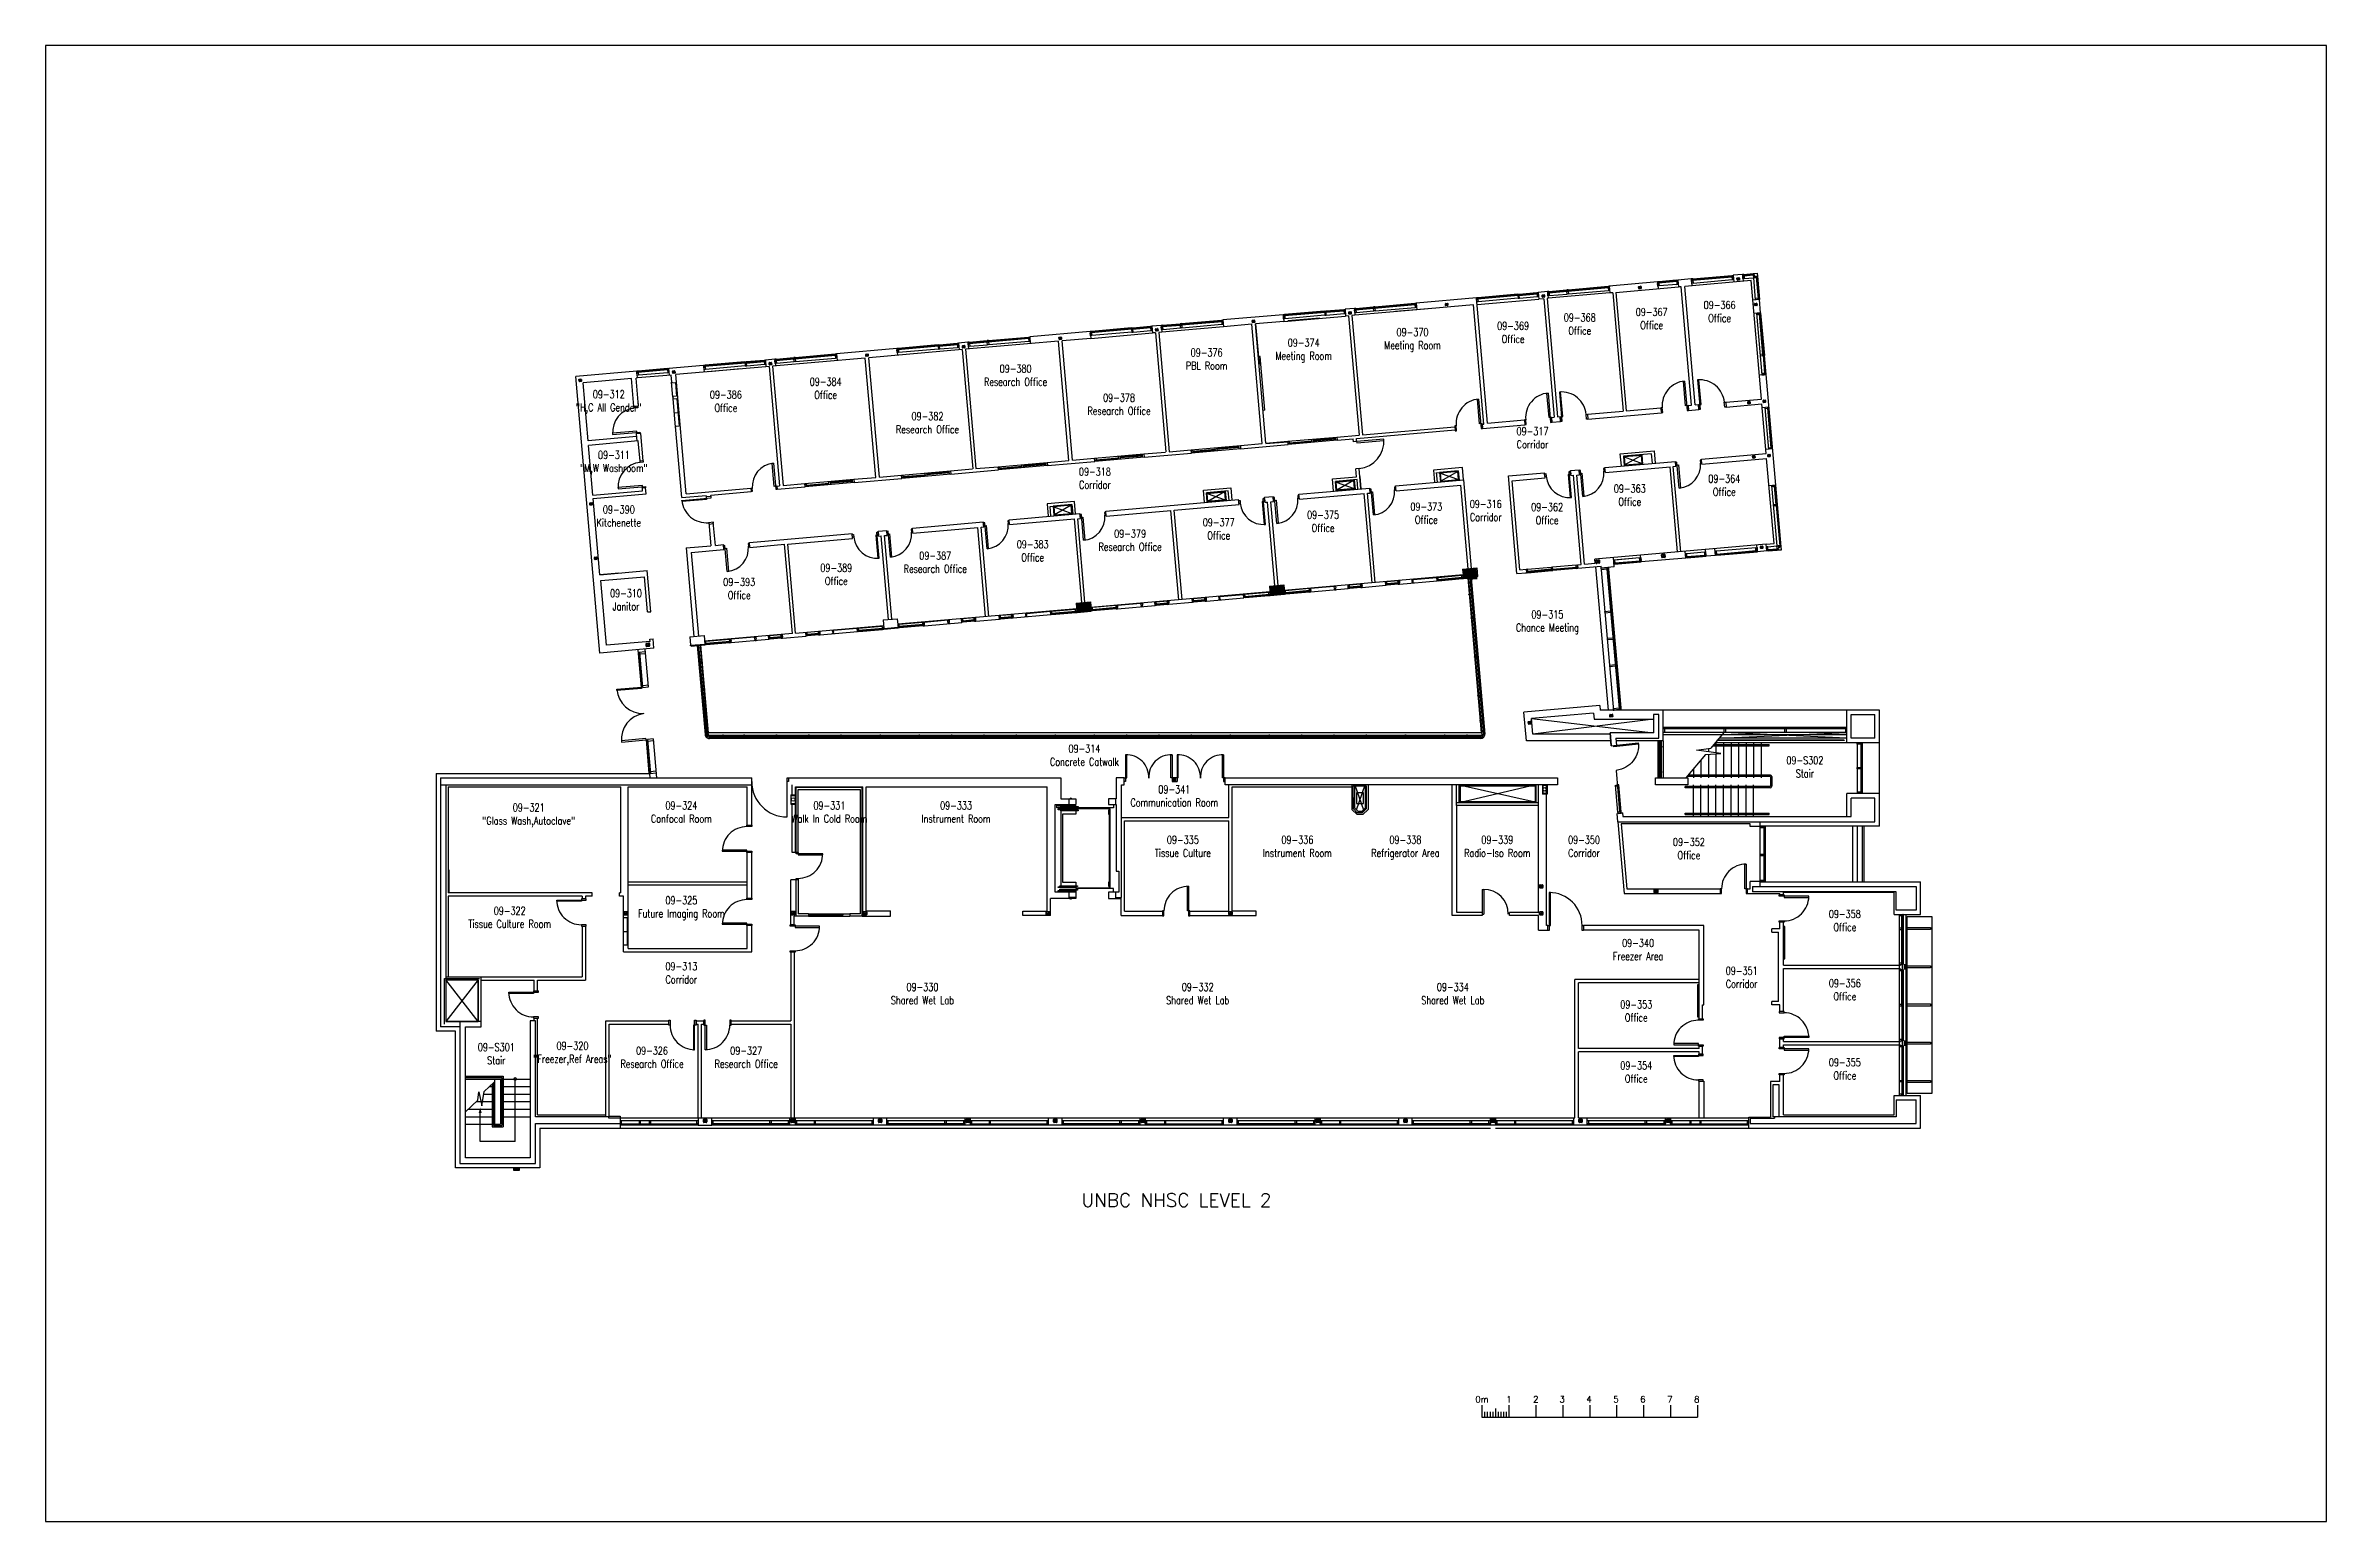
# Model space of a CAD drawing. Extents: x 11182 to 734459, y -1391328 to 152085.
# Drawn here: x 281215 to 365883, y -959177 to -904391 of the extents above; entities that cross this region are included whole.
import ezdxf
from ezdxf.enums import TextEntityAlignment as Align

# ---------------------------------------------------------------- set-up
doc = ezdxf.new("R2010")
doc.units = 0
doc.header["$LTSCALE"] = 500
doc.header["$MEASUREMENT"] = 0
doc.layers.get('0').update_dxf_attribs({"linetype": 'CONTINUOUS'})
doc.layers.add('0_Defpoints', color=106, linetype='CONTINUOUS', plot=False)
for name, color, linetype in [('0_room_data', 7, 'CONTINUOUS'), ('0_text', 7, 'CONTINUOUS'), ('1_Wall_Exist', 251, 'CONTINUOUS'), ('3_Text', 7, 'CONTINUOUS')]:
    doc.layers.add(name, color=color, linetype=linetype)
doc.styles.add('1_200', font='simplex.shx', dxfattribs={"width": 0.75, "height": 460})
doc.styles.get("Standard").update_dxf_attribs({"font": 'ROMANS', "height": 200})

msp = doc.modelspace()

# ---------------------------------------------------------------- texts
at = {"layer": '0_text'}
msp.add_text('UNBC NHSC LEVEL 2', height=500, rotation=0, dxfattribs=at).set_placement((323194, -947000), align=Align.TOP_CENTER)
for s, p in [('0m', (334535, -954642)), ('1', (335535, -954642)), ('2', (336535, -954642)), ('3', (337511, -954642)), ('4', (338511, -954642)), ('5', (339511, -954642)), ('6', (340511, -954642)), ('7', (341511, -954642)), ('8', (342511, -954642))]:
    msp.add_text(s, height=231, rotation=0, dxfattribs=at).set_placement(p, align=Align.MIDDLE_CENTER)

# ---------------------------------------------------------------- blocks, each defined once
blk = doc.blocks.new('room_data')
at = {"layer": '3_Text', "style": '1_200', "width": 0.75}
for tag, p in [('ROOMNUM', (0, 0)), ('ROOMUSE', (0, -575))]:
    blk.add_attdef(tag, text='', height=345, dxfattribs=at).set_placement(p, align=Align.MIDDLE_CENTER)

# ---------------------------------------------------------------- linework, layer by layer
for p, q in [((334535, -954867), (334535, -955313)), ((335035, -954981), (335035, -955313)), ((335535, -954867), (335535, -955313)), ((336535, -954867), (336535, -955313)), ((337535, -954867), (337535, -955313)), ((338535, -954867), (338535, -955313)), ((339535, -954867), (339535, -955313)), ((340535, -954867), (340535, -955313)), ((341535, -954867), (341535, -955313)), ((342535, -954867), (342535, -955313)), ((334535, -955313), (342535, -955313)), ((334635, -955114), (334635, -955313)), ((334735, -955114), (334735, -955313)), ((334835, -955114), (334835, -955313)), ((334935, -955114), (334935, -955313)), ((335135, -955114), (335135, -955313)), ((335235, -955114), (335235, -955313)), ((335335, -955114), (335335, -955313)), ((335435, -955114), (335435, -955313))]:
    msp.add_line(p, q)
at = {"layer": '0_Defpoints'}
msp.add_lwpolyline([(281215, -904391), (281215, -959177), (365883, -959177), (365883, -904391)], close=True, dxfattribs=at)
at = {"layer": '1_Wall_Exist'}
for p, q in [((335917, -913614), (336575, -913557)), ((336575, -913557), (336625, -913553)), ((336577, -913576), (336575, -913557)), ((336626, -913571), (336577, -913576)), ((336973, -913522), (336625, -913553)), ((336625, -913553), (336646, -913803)), ((336625, -913553), (336626, -913571)), ((337023, -913518), (336973, -913522)), ((336973, -913522), (336995, -913772)), ((336973, -913522), (336975, -913541)), ((336975, -913541), (337025, -913537)), ((336978, -913574), (337028, -913570)), ((336996, -913573), (336993, -913539)), ((339286, -913572), (336995, -913772)), ((337006, -913538), (337009, -913572)), ((337013, -913542), (337695, -913483)), ((337013, -913549), (337695, -913489)), ((337013, -913542), (337013, -913549)), ((337014, -913549), (337016, -913561)), ((337015, -913561), (337697, -913502)), ((337015, -913568), (337697, -913508)), ((337015, -913561), (337015, -913568)), ((337023, -913518), (337681, -913460)), ((337025, -913537), (337023, -913518)), ((337028, -913570), (337036, -913671)), ((337730, -913456), (337681, -913460)), ((337681, -913460), (337682, -913479)), ((337682, -913479), (337732, -913475)), ((337685, -913512), (337735, -913508)), ((337694, -913614), (337685, -913512)), ((337694, -913489), (337695, -913502)), ((337695, -913483), (337695, -913489)), ((337697, -913502), (337697, -913508)), ((337704, -913511), (337701, -913478)), ((337713, -913476), (337716, -913510)), ((337720, -913481), (339229, -913349)), ((337720, -913481), (337721, -913487)), ((337721, -913487), (339230, -913355)), ((337722, -913500), (339231, -913368)), ((337722, -913506), (339231, -913374)), ((337722, -913487), (337723, -913500)), ((337722, -913500), (337722, -913506)), ((337730, -913456), (339215, -913326)), ((337732, -913475), (337730, -913456)), ((337735, -913508), (337744, -913609)), ((337744, -913609), (339228, -913479)), ((339215, -913326), (339265, -913322)), ((339216, -913345), (339215, -913326)), ((339266, -913341), (339216, -913345)), ((339269, -913374), (339219, -913378)), ((339219, -913378), (339228, -913479)), ((339228, -913479), (339278, -913475)), ((339229, -913349), (339230, -913355)), ((339229, -913355), (339230, -913368)), ((339231, -913368), (339231, -913374)), ((339235, -913343), (339238, -913377)), ((339251, -913375), (339248, -913342)), ((341053, -913165), (339264, -913322)), ((339264, -913322), (339286, -913572)), ((339265, -913322), (339266, -913341)), ((339278, -913475), (339269, -913374)), ((339388, -913563), (339286, -913572)), ((339388, -913563), (339773, -917961)), ((339510, -913552), (341832, -913349)), ((339510, -913552), (339895, -917950)), ((340357, -913409), (340351, -913347)), ((340366, -913408), (340360, -913346)), ((340363, -913332), (340425, -913327)), ((340363, -913377), (340434, -913371)), ((340364, -913341), (340426, -913336)), ((340432, -913407), (340370, -913412)), ((340433, -913416), (340371, -913421)), ((340395, -913338), (340401, -913409)), ((340431, -913340), (340437, -913402)), ((340440, -913339), (340445, -913401)), ((341102, -913161), (341053, -913165)), ((341053, -913165), (341075, -913415)), ((341053, -913165), (341054, -913184)), ((341054, -913184), (341104, -913180)), ((341057, -913217), (341107, -913213)), ((341066, -913319), (341057, -913217)), ((341116, -913314), (341066, -913319)), ((341076, -913216), (341073, -913182)), ((341086, -913181), (341088, -913215)), ((341774, -913126), (341092, -913186)), ((341092, -913186), (341093, -913192)), ((341775, -913132), (341093, -913192)), ((341776, -913145), (341094, -913205)), ((341776, -913151), (341094, -913211)), ((341094, -913192), (341095, -913204)), ((341094, -913205), (341094, -913211)), ((341760, -913103), (341102, -913161)), ((341104, -913180), (341102, -913161)), ((341107, -913213), (341116, -913314)), ((341773, -913257), (341116, -913314)), ((341760, -913103), (341810, -913099)), ((341762, -913122), (341760, -913103)), ((341811, -913118), (341762, -913122)), ((341814, -913151), (341764, -913155)), ((341764, -913155), (341773, -913257)), ((341773, -913257), (341823, -913252)), ((341774, -913126), (341775, -913132)), ((341774, -913132), (341775, -913145)), ((341776, -913145), (341776, -913151)), ((341780, -913121), (341783, -913154)), ((341796, -913153), (341793, -913120)), ((342308, -913055), (341810, -913099)), ((341810, -913099), (341832, -913349)), ((341810, -913099), (341811, -913118)), ((341823, -913252), (341814, -913151)), ((341929, -913340), (341832, -913349)), ((342314, -917739), (341929, -913340)), ((344524, -913113), (342064, -913329)), ((342448, -917727), (342064, -913329)), ((342358, -913051), (342308, -913055)), ((342308, -913055), (342330, -913305)), ((342308, -913055), (342309, -913074)), ((342309, -913074), (342359, -913070)), ((342312, -913108), (342362, -913103)), ((342321, -913209), (342312, -913108)), ((342371, -913204), (342321, -913209)), ((342331, -913106), (342328, -913073)), ((342341, -913072), (342344, -913105)), ((342347, -913076), (343826, -912946)), ((342347, -913076), (342348, -913082)), ((342348, -913082), (343827, -912953)), ((342349, -913095), (343828, -912965)), ((342349, -913082), (342350, -913095)), ((342349, -913095), (342350, -913101)), ((342350, -913101), (343829, -912972)), ((342358, -913051), (343812, -912924)), ((342359, -913070), (342358, -913051)), ((342362, -913103), (342371, -913204)), ((342371, -913204), (343826, -913077)), ((343812, -912924), (343862, -912919)), ((343814, -912943), (343812, -912924)), ((343864, -912938), (343814, -912943)), ((343866, -912972), (343817, -912976)), ((343817, -912976), (343826, -913077)), ((343826, -912946), (343827, -912953)), ((343826, -912953), (343827, -912965)), ((343826, -913077), (343875, -913073)), ((343828, -912965), (343829, -912972)), ((343832, -912941), (343835, -912974)), ((343848, -912973), (343845, -912940)), ((344211, -912889), (343862, -912919)), ((343862, -912919), (343884, -913169)), ((343862, -912919), (343864, -912938)), ((343875, -913073), (343866, -912972)), ((344008, -913089), (344002, -913027)), ((344017, -913089), (344011, -913027)), ((344014, -913058), (344085, -913051)), ((344015, -913013), (344077, -913007)), ((344015, -913022), (344077, -913016)), ((344084, -913087), (344022, -913093)), ((344084, -913096), (344022, -913102)), ((344046, -913019), (344053, -913090)), ((344082, -913020), (344088, -913082)), ((344091, -913020), (344097, -913082)), ((344260, -912885), (344211, -912889)), ((344211, -912889), (344232, -913139)), ((344211, -912889), (344212, -912908)), ((344212, -912908), (344262, -912903)), ((344215, -912941), (344265, -912937)), ((344224, -913042), (344215, -912941)), ((344274, -913038), (344224, -913042)), ((344234, -912939), (344231, -912906)), ((344243, -912905), (344246, -912938)), ((344250, -912909), (344613, -912878)), ((344250, -912909), (344251, -912916)), ((344251, -912916), (344614, -912884)), ((344252, -912928), (344615, -912897)), ((344252, -912935), (344616, -912903)), ((344252, -912916), (344253, -912928)), ((344252, -912928), (344252, -912935)), ((344260, -912885), (344599, -912855)), ((344262, -912903), (344260, -912885)), ((344265, -912937), (344274, -913038)), ((344274, -913038), (344613, -913008)), ((344909, -917512), (344524, -913113)), ((344599, -912855), (344649, -912851)), ((344601, -912874), (344599, -912855)), ((344651, -912869), (344601, -912874)), ((344653, -912903), (344604, -912907)), ((344604, -912907), (344613, -913008)), ((344613, -912878), (344614, -912884)), ((344613, -912884), (344614, -912897)), ((344613, -913008), (344662, -913004)), ((344613, -913008), (344684, -913827)), ((344615, -912897), (344616, -912903)), ((344619, -912872), (344622, -912905)), ((344635, -912904), (344632, -912871)), ((344649, -912851), (344651, -912869)), ((344650, -912850), (344753, -912841)), ((344650, -912850), (344652, -912869)), ((344662, -913004), (344653, -912903)), ((344658, -912954), (344709, -912950)), ((344662, -913004), (344658, -912954)), ((344714, -912999), (344662, -913004)), ((344709, -912950), (344714, -912999)), ((344711, -912968), (344744, -912965)), ((344745, -912978), (344712, -912981)), ((344722, -912986), (344716, -912987)), ((344716, -912987), (344785, -913780)), ((344735, -912986), (344722, -912987)), ((344722, -912986), (344792, -913780)), ((344741, -912985), (344735, -912985)), ((344735, -912985), (344804, -913779)), ((344741, -912985), (344811, -913778)), ((344761, -912944), (344743, -912946)), ((344743, -912947), (344762, -912945)), ((344747, -912997), (344743, -912947)), ((344766, -912995), (344747, -912997)), ((344753, -912841), (344761, -912944)), ((344762, -912945), (344838, -913814)), ((327161, -914381), (324919, -914577)), ((327211, -914376), (327161, -914381)), ((327161, -914381), (327183, -914631)), ((327161, -914381), (327162, -914399)), ((327162, -914399), (327212, -914395)), ((327184, -914431), (327181, -914398)), ((327194, -914397), (327197, -914430)), ((328709, -914269), (327200, -914401)), ((327200, -914401), (327201, -914407)), ((328710, -914275), (327201, -914407)), ((328711, -914288), (327202, -914420)), ((327202, -914407), (327203, -914420)), ((328712, -914294), (327203, -914426)), ((328695, -914246), (327211, -914376)), ((327212, -914395), (327211, -914376)), ((328708, -914400), (327224, -914530)), ((328695, -914246), (328745, -914242)), ((328697, -914265), (328695, -914246)), ((328746, -914261), (328697, -914265)), ((328749, -914294), (328700, -914299)), ((328700, -914299), (328708, -914400)), ((328708, -914400), (328758, -914395)), ((328709, -914269), (328710, -914275)), ((328709, -914275), (328710, -914288)), ((328711, -914288), (328712, -914294)), ((328715, -914264), (328718, -914297)), ((328731, -914296), (328728, -914263)), ((328735, -914267), (329417, -914207)), ((328735, -914273), (329417, -914213)), ((328735, -914267), (328735, -914273)), ((328736, -914286), (329418, -914226)), ((328736, -914273), (328737, -914286)), ((328736, -914286), (328737, -914292)), ((328737, -914292), (329419, -914232)), ((328745, -914242), (329402, -914184)), ((328745, -914242), (328746, -914261)), ((328758, -914395), (328749, -914294)), ((328758, -914395), (329416, -914338)), ((329402, -914184), (329452, -914180)), ((329404, -914203), (329402, -914184)), ((329454, -914199), (329404, -914203)), ((329457, -914232), (329407, -914237)), ((329407, -914237), (329416, -914338)), ((329416, -914213), (329417, -914226)), ((329416, -914338), (329465, -914333)), ((329417, -914207), (329417, -914213)), ((329418, -914226), (329419, -914232)), ((329423, -914202), (329425, -914235)), ((329438, -914234), (329435, -914201)), ((329800, -914150), (329452, -914180)), ((329452, -914180), (329474, -914430)), ((329452, -914180), (329454, -914199)), ((329465, -914333), (329457, -914232)), ((329598, -914350), (329592, -914288)), ((329607, -914349), (329601, -914287)), ((329604, -914318), (329675, -914312)), ((329605, -914274), (329667, -914268)), ((329605, -914282), (329667, -914277)), ((329674, -914348), (329612, -914353)), ((329674, -914357), (329612, -914362)), ((329636, -914280), (329643, -914351)), ((329672, -914281), (329678, -914343)), ((329681, -914280), (329686, -914342)), ((329822, -914400), (329709, -914410)), ((329709, -914410), (330096, -918839)), ((329800, -914150), (329822, -914400)), ((329850, -914145), (329801, -914150)), ((329801, -914150), (329802, -914169)), ((329802, -914169), (329852, -914164)), ((329805, -914202), (329855, -914197)), ((329814, -914303), (329805, -914202)), ((329864, -914299), (329814, -914303)), ((329824, -914200), (329821, -914167)), ((332114, -914199), (329822, -914400)), ((329834, -914166), (329836, -914199)), ((329840, -914170), (330522, -914110)), ((329840, -914170), (329841, -914176)), ((329841, -914176), (330523, -914117)), ((329842, -914189), (330524, -914129)), ((329842, -914195), (330524, -914136)), ((329842, -914176), (329843, -914189)), ((329842, -914189), (329842, -914195)), ((329850, -914145), (330508, -914088)), ((329852, -914164), (329850, -914145)), ((329855, -914197), (329864, -914299)), ((329864, -914299), (330521, -914241)), ((330558, -914083), (330508, -914088)), ((330508, -914088), (330510, -914107)), ((330510, -914107), (330559, -914102)), ((330512, -914140), (330562, -914136)), ((330521, -914241), (330512, -914140)), ((330571, -914237), (330521, -914241)), ((330522, -914110), (330523, -914117)), ((330522, -914117), (330523, -914129)), ((330524, -914129), (330524, -914136)), ((330531, -914138), (330528, -914105)), ((330541, -914104), (330544, -914137)), ((330548, -914108), (332057, -913976)), ((330548, -914114), (332057, -913982)), ((330548, -914108), (330548, -914114)), ((330549, -914127), (332058, -913995)), ((330549, -914114), (330550, -914127)), ((330549, -914127), (330550, -914133)), ((330550, -914133), (332059, -914001)), ((330558, -914083), (332042, -913953)), ((330559, -914102), (330558, -914083)), ((330562, -914136), (330571, -914237)), ((330571, -914237), (332056, -914107)), ((332528, -914163), (331332, -914267)), ((332042, -913953), (332092, -913949)), ((332044, -913972), (332042, -913953)), ((332094, -913968), (332044, -913972)), ((332097, -914001), (332047, -914006)), ((332047, -914006), (332056, -914107)), ((332056, -913983), (332057, -913995)), ((332056, -914107), (332105, -914103)), ((332057, -913976), (332057, -913982)), ((332058, -913995), (332059, -914001)), ((332062, -913971), (332065, -914004)), ((332078, -914003), (332075, -913970)), ((334333, -913753), (332092, -913949)), ((332092, -913949), (332114, -914199)), ((332092, -913949), (332094, -913968)), ((332105, -914103), (332097, -914001)), ((334221, -914015), (332114, -914199)), ((333184, -914036), (333179, -913974)), ((333193, -914036), (333188, -913974)), ((333190, -914005), (333261, -913998)), ((333191, -913960), (333253, -913954)), ((333192, -913969), (333254, -913963)), ((333260, -914034), (333198, -914040)), ((333261, -914043), (333199, -914049)), ((333223, -913966), (333229, -914037)), ((333258, -913967), (333264, -914029)), ((333267, -913967), (333273, -914029)), ((334608, -918444), (334221, -914015)), ((334383, -913749), (334333, -913753)), ((334740, -918401), (334333, -913753)), ((334333, -913753), (334335, -913772)), ((334335, -913772), (334385, -913768)), ((334338, -913805), (334388, -913801)), ((334347, -913906), (334338, -913805)), ((334397, -913902), (334347, -913906)), ((334357, -913804), (334354, -913770)), ((334355, -914003), (336646, -913803)), ((334366, -913769), (334369, -913802)), ((335882, -913641), (334373, -913773)), ((334373, -913773), (334374, -913780)), ((335882, -913648), (334374, -913780)), ((335884, -913660), (334375, -913792)), ((335884, -913667), (334375, -913799)), ((334375, -913780), (334376, -913792)), ((334375, -913792), (334375, -913799)), ((335868, -913619), (334383, -913749)), ((334385, -913768), (334383, -913749)), ((334388, -913801), (334397, -913902)), ((335881, -913772), (334397, -913902)), ((335868, -913619), (335917, -913614)), ((335869, -913638), (335868, -913619)), ((335919, -913633), (335869, -913638)), ((335922, -913667), (335872, -913671)), ((335872, -913671), (335881, -913772)), ((335881, -913648), (335883, -913661)), ((335881, -913772), (335931, -913768)), ((335882, -913641), (335882, -913648)), ((335884, -913660), (335884, -913667)), ((335888, -913636), (335891, -913669)), ((335903, -913668), (335900, -913635)), ((335907, -913639), (336589, -913580)), ((335907, -913639), (335908, -913646)), ((335908, -913646), (336590, -913586)), ((335909, -913658), (336591, -913599)), ((335909, -913665), (336591, -913605)), ((335909, -913645), (335910, -913658)), ((335909, -913658), (335909, -913665)), ((335917, -913614), (335919, -913633)), ((335931, -913768), (335922, -913667)), ((335931, -913768), (336588, -913710)), ((336629, -913605), (336579, -913609)), ((336579, -913609), (336588, -913710)), ((336588, -913710), (336638, -913706)), ((336589, -913580), (336590, -913586)), ((336589, -913586), (336590, -913599)), ((336591, -913599), (336591, -913605)), ((336595, -913574), (336598, -913607)), ((336611, -913606), (336608, -913573)), ((336638, -913706), (336629, -913605)), ((336835, -913786), (336646, -913803)), ((336770, -913723), (336765, -913661)), ((336779, -913722), (336774, -913660)), ((336777, -913646), (336839, -913641)), ((336777, -913691), (336848, -913685)), ((336778, -913655), (336840, -913650)), ((336846, -913720), (336784, -913726)), ((336847, -913729), (336785, -913735)), ((336809, -913652), (336815, -913723)), ((336835, -913786), (337220, -918184)), ((336845, -913654), (336850, -913716)), ((336854, -913653), (336859, -913715)), ((336995, -913772), (336956, -913775)), ((336956, -913775), (337341, -918174)), ((336987, -913675), (336978, -913574)), ((337036, -913671), (336987, -913675)), ((337036, -913671), (337694, -913614)), ((337744, -913609), (337694, -913614)), ((344838, -913814), (344588, -913836)), ((344588, -913836), (344588, -913836)), ((344881, -914312), (344631, -914334)), ((344661, -914035), (344655, -913973)), ((344670, -914035), (344664, -913973)), ((344667, -914004), (344738, -913997)), ((344668, -913959), (344730, -913954)), ((344668, -913968), (344730, -913962)), ((344737, -914033), (344675, -914039)), ((344737, -914042), (344675, -914048)), ((344781, -913768), (344680, -913777)), ((344699, -913965), (344706, -914036)), ((344728, -914326), (344829, -914317)), ((344728, -914326), (344866, -915909)), ((344833, -914367), (344732, -914375)), ((344735, -913966), (344741, -914028)), ((344744, -913966), (344750, -914028)), ((344785, -913818), (344781, -913768)), ((344816, -913784), (344783, -913787)), ((344784, -913800), (344817, -913797)), ((344792, -913780), (344785, -913780)), ((344804, -913778), (344791, -913779)), ((344811, -913778), (344804, -913779)), ((344814, -913766), (344833, -913764)), ((344819, -913815), (344814, -913766)), ((344829, -914317), (344833, -914367)), ((344831, -914335), (344864, -914332)), ((344832, -914348), (344831, -914335)), ((344865, -914345), (344832, -914348)), ((344967, -915862), (344836, -914354)), ((344842, -914354), (344836, -914354)), ((344881, -914312), (344838, -913814)), ((344855, -914353), (344842, -914355)), ((344974, -915862), (344842, -914354)), ((344986, -915861), (344855, -914352)), ((344861, -914352), (344855, -914352)), ((344993, -915860), (344861, -914352)), ((344881, -914312), (344862, -914314)), ((344862, -914314), (344867, -914364)), ((344867, -914364), (344886, -914362)), ((344881, -914312), (345020, -915896)), ((316202, -915363), (317711, -915231)), ((316203, -915370), (317712, -915237)), ((316204, -915382), (317713, -915250)), ((316205, -915388), (317713, -915256)), ((316213, -915338), (317697, -915209)), ((317697, -915209), (317747, -915204)), ((317699, -915227), (317697, -915209)), ((317748, -915223), (317699, -915227)), ((317751, -915256), (317701, -915261)), ((317701, -915261), (317710, -915362)), ((317711, -915231), (317712, -915237)), ((317711, -915238), (317712, -915250)), ((317713, -915250), (317713, -915256)), ((317717, -915226), (317720, -915259)), ((317733, -915258), (317730, -915225)), ((319988, -915008), (317747, -915204)), ((317747, -915204), (317769, -915454)), ((317747, -915204), (317748, -915223)), ((317760, -915358), (317751, -915256)), ((318839, -915291), (318834, -915229)), ((318848, -915290), (318842, -915228)), ((318845, -915259), (318916, -915253)), ((318846, -915215), (318908, -915209)), ((318846, -915224), (318909, -915218)), ((318878, -915221), (318884, -915292)), ((318913, -915222), (318919, -915284)), ((318922, -915221), (318928, -915284)), ((320010, -915258), (318950, -915351)), ((320038, -915004), (319988, -915008)), ((319988, -915008), (320010, -915258)), ((319988, -915008), (319990, -915027)), ((319990, -915027), (320040, -915023)), ((319993, -915060), (320043, -915056)), ((320002, -915161), (319993, -915060)), ((320051, -915157), (320002, -915161)), ((320011, -915059), (320008, -915025)), ((320010, -915258), (322301, -915058)), ((320021, -915024), (320024, -915058)), ((321537, -914896), (320028, -915028)), ((321537, -914903), (320028, -915035)), ((320028, -915028), (320028, -915035)), ((321538, -914915), (320029, -915047)), ((320029, -915035), (320030, -915047)), ((320029, -915047), (320030, -915054)), ((321539, -914922), (320030, -915054)), ((321522, -914874), (320038, -915004)), ((320040, -915023), (320038, -915004)), ((320043, -915056), (320051, -915157)), ((321536, -915027), (320051, -915157)), ((321522, -914874), (321572, -914869)), ((321524, -914893), (321522, -914874)), ((321574, -914888), (321524, -914893)), ((321577, -914922), (321527, -914926)), ((321527, -914926), (321536, -915027)), ((321536, -914903), (321537, -914916)), ((321536, -915027), (321585, -915023)), ((321537, -914896), (321537, -914903)), ((321538, -914915), (321539, -914922)), ((321542, -914891), (321545, -914924)), ((321558, -914923), (321555, -914890)), ((321562, -914894), (322244, -914835)), ((321562, -914901), (322244, -914841)), ((321562, -914894), (321562, -914901)), ((321563, -914901), (321565, -914913)), ((321564, -914913), (322246, -914854)), ((321564, -914920), (322246, -914860)), ((321564, -914913), (321564, -914920)), ((321572, -914869), (322230, -914812)), ((321572, -914869), (321574, -914888)), ((321585, -915023), (321577, -914922)), ((321585, -915023), (322243, -914965)), ((322230, -914812), (322279, -914808)), ((322231, -914831), (322230, -914812)), ((322281, -914827), (322231, -914831)), ((322284, -914860), (322234, -914864)), ((322234, -914864), (322243, -914965)), ((322243, -914841), (322245, -914854)), ((322243, -914965), (322293, -914961)), ((322244, -914835), (322244, -914841)), ((322246, -914854), (322246, -914860)), ((322250, -914829), (322253, -914862)), ((322265, -914861), (322262, -914828)), ((322628, -914777), (322279, -914808)), ((322279, -914808), (322301, -915058)), ((322279, -914808), (322281, -914827)), ((322293, -914961), (322284, -914860)), ((322415, -915048), (322301, -915058)), ((322415, -915048), (322802, -919477)), ((322425, -914978), (322420, -914915)), ((322434, -914977), (322429, -914915)), ((322431, -914946), (322502, -914940)), ((322432, -914901), (322494, -914896)), ((322433, -914910), (322495, -914904)), ((322501, -914975), (322439, -914981)), ((322502, -914984), (322440, -914990)), ((322464, -914907), (322470, -914978)), ((322500, -914908), (322505, -914971)), ((322509, -914908), (322514, -914970)), ((322650, -915027), (322536, -915037)), ((322536, -915037), (322924, -919466)), ((322678, -914773), (322628, -914777)), ((322628, -914777), (322650, -915027)), ((322628, -914777), (322630, -914796)), ((322630, -914796), (322680, -914792)), ((322633, -914829), (322682, -914825)), ((322641, -914931), (322633, -914829)), ((322691, -914926), (322641, -914931)), ((322651, -914828), (322648, -914794)), ((324941, -914827), (322650, -915027)), ((322661, -914793), (322664, -914827)), ((322668, -914798), (323350, -914738)), ((322668, -914804), (323350, -914744)), ((322668, -914798), (322668, -914804)), ((322669, -914817), (323351, -914757)), ((322669, -914804), (322670, -914816)), ((322669, -914817), (322670, -914823)), ((322670, -914823), (323352, -914763)), ((322678, -914773), (323335, -914715)), ((322680, -914792), (322678, -914773)), ((322682, -914825), (322691, -914926)), ((322691, -914926), (323349, -914869)), ((323385, -914711), (323335, -914715)), ((323335, -914715), (323337, -914734)), ((323337, -914734), (323387, -914730)), ((323340, -914767), (323390, -914763)), ((323349, -914869), (323340, -914767)), ((323349, -914744), (323350, -914757)), ((323399, -914864), (323349, -914869)), ((323350, -914738), (323350, -914744)), ((323351, -914757), (323352, -914763)), ((323358, -914766), (323356, -914733)), ((323368, -914731), (323371, -914765)), ((323375, -914736), (324884, -914604)), ((323375, -914736), (323376, -914742)), ((323376, -914742), (324884, -914610)), ((323377, -914755), (324885, -914623)), ((323377, -914761), (324886, -914629)), ((323377, -914742), (323378, -914755)), ((323377, -914755), (323377, -914761)), ((323385, -914711), (324869, -914581)), ((323387, -914730), (323385, -914711)), ((323390, -914763), (323399, -914864)), ((323399, -914864), (324883, -914734)), ((324869, -914581), (324919, -914577)), ((324871, -914600), (324869, -914581)), ((324921, -914596), (324871, -914600)), ((324924, -914629), (324874, -914633)), ((324874, -914633), (324883, -914734)), ((324883, -914610), (324884, -914623)), ((324883, -914734), (324933, -914730)), ((324884, -914604), (324884, -914610)), ((324885, -914623), (324886, -914629)), ((324890, -914598), (324893, -914632)), ((324905, -914630), (324902, -914597)), ((324919, -914577), (324941, -914827)), ((324919, -914577), (324921, -914596)), ((324933, -914730), (324924, -914629)), ((325988, -914735), (324941, -914827)), ((326376, -919164), (325988, -914735)), ((326012, -914664), (326006, -914602)), ((326020, -914663), (326015, -914601)), ((326018, -914587), (326080, -914582)), ((326018, -914632), (326089, -914626)), ((326019, -914596), (326081, -914591)), ((326087, -914662), (326025, -914667)), ((326088, -914670), (326026, -914676)), ((326050, -914593), (326056, -914664)), ((326086, -914595), (326091, -914657)), ((326095, -914594), (326100, -914656)), ((327183, -914631), (326123, -914723)), ((326510, -919153), (326123, -914723)), ((326131, -914722), (326262, -916216)), ((327165, -914433), (327215, -914428)), ((327174, -914534), (327165, -914433)), ((327224, -914530), (327174, -914534)), ((327183, -914631), (329474, -914430)), ((327202, -914420), (327203, -914426)), ((327215, -914428), (327224, -914530)), ((328521, -914507), (327326, -914612)), ((329587, -914420), (329474, -914430)), ((329587, -914420), (329975, -918849)), ((307217, -916149), (307899, -916090)), ((307217, -916156), (307899, -916096)), ((307218, -916168), (307900, -916109)), ((307227, -916124), (307884, -916067)), ((307884, -916067), (307934, -916063)), ((307886, -916086), (307884, -916067)), ((307936, -916082), (307886, -916086)), ((307898, -916096), (307899, -916109)), ((307899, -916090), (307899, -916096)), ((307900, -916109), (307901, -916115)), ((307905, -916084), (307907, -916118)), ((307920, -916116), (307917, -916083)), ((308283, -916032), (307934, -916063)), ((307934, -916063), (307956, -916313)), ((307934, -916063), (307936, -916082)), ((311643, -915990), (308204, -916291)), ((308333, -916028), (308283, -916032)), ((308283, -916032), (308305, -916282)), ((308283, -916032), (308284, -916051)), ((308284, -916051), (308334, -916047)), ((308287, -916084), (308337, -916080)), ((308296, -916186), (308287, -916084)), ((308306, -916083), (308303, -916049)), ((308316, -916048), (308319, -916082)), ((308322, -916053), (309004, -915993)), ((308322, -916053), (308323, -916059)), ((308323, -916059), (309005, -915999)), ((308324, -916072), (309006, -916012)), ((308324, -916059), (308325, -916071)), ((308324, -916072), (308325, -916078)), ((308325, -916078), (309007, -916018)), ((308333, -916028), (308990, -915970)), ((308334, -916047), (308333, -916028)), ((308337, -916080), (308346, -916181)), ((309040, -915966), (308990, -915970)), ((308990, -915970), (308992, -915989)), ((308992, -915989), (309042, -915985)), ((308995, -916022), (309044, -916018)), ((309004, -916124), (308995, -916022)), ((309004, -915993), (309005, -915999)), ((309004, -915999), (309005, -916012)), ((309006, -916012), (309007, -916018)), ((309013, -916021), (309010, -915988)), ((309023, -915986), (309026, -916020)), ((309030, -915991), (310539, -915859)), ((309030, -915997), (310539, -915865)), ((309030, -915991), (309030, -915997)), ((309031, -916010), (310540, -915878)), ((309031, -915997), (309032, -916010)), ((309031, -916010), (309032, -916016)), ((309032, -916016), (310541, -915884)), ((309040, -915966), (310524, -915836)), ((309042, -915985), (309040, -915966)), ((309044, -916018), (309053, -916119)), ((309053, -916119), (310538, -915989)), ((310524, -915836), (310574, -915832)), ((310526, -915855), (310524, -915836)), ((310576, -915851), (310526, -915855)), ((310579, -915884), (310529, -915888)), ((310529, -915888), (310538, -915989)), ((310538, -915865), (310539, -915878)), ((310538, -915989), (310587, -915985)), ((310539, -915859), (310539, -915865)), ((310540, -915878), (310541, -915884)), ((310544, -915853), (310547, -915887)), ((310560, -915885), (310557, -915852)), ((312816, -915636), (310574, -915832)), ((310574, -915832), (310596, -916082)), ((310574, -915832), (310576, -915851)), ((310587, -915985), (310579, -915884)), ((312031, -920419), (311643, -915990)), ((311666, -915919), (311661, -915857)), ((311675, -915918), (311670, -915856)), ((311673, -915842), (311735, -915837)), ((311673, -915887), (311744, -915881)), ((311674, -915851), (311736, -915846)), ((311742, -915917), (311680, -915922)), ((311743, -915925), (311681, -915931)), ((311705, -915848), (311711, -915919)), ((311741, -915850), (311746, -915912)), ((311750, -915849), (311755, -915911)), ((315242, -915675), (311778, -915978)), ((312165, -920408), (311778, -915978)), ((312865, -915631), (312816, -915636)), ((312816, -915636), (312837, -915886)), ((312816, -915636), (312817, -915655)), ((312817, -915655), (312867, -915650)), ((312820, -915688), (312870, -915683)), ((312829, -915789), (312820, -915688)), ((312879, -915785), (312829, -915789)), ((312839, -915686), (312836, -915653)), ((312848, -915652), (312851, -915685)), ((314364, -915524), (312855, -915656)), ((312855, -915656), (312856, -915662)), ((314365, -915530), (312856, -915662)), ((314366, -915543), (312857, -915675)), ((314366, -915549), (312857, -915681)), ((312857, -915662), (312858, -915675)), ((312857, -915675), (312857, -915681)), ((314350, -915501), (312865, -915631)), ((312867, -915650), (312865, -915631)), ((312870, -915683), (312879, -915785)), ((314363, -915655), (312879, -915785)), ((314350, -915501), (314399, -915497)), ((314351, -915520), (314350, -915501)), ((314401, -915516), (314351, -915520)), ((314404, -915549), (314354, -915554)), ((314354, -915554), (314363, -915655)), ((314363, -915655), (314413, -915650)), ((314364, -915524), (314365, -915530)), ((314364, -915530), (314365, -915543)), ((314366, -915543), (314366, -915549)), ((314370, -915519), (314373, -915552)), ((314385, -915551), (314383, -915518)), ((314389, -915522), (315071, -915462)), ((314389, -915522), (314390, -915528)), ((314390, -915528), (315072, -915468)), ((314391, -915541), (315073, -915481)), ((314391, -915547), (315073, -915487)), ((314391, -915528), (314392, -915541)), ((314391, -915541), (314391, -915547)), ((314399, -915497), (315057, -915439)), ((314399, -915497), (314401, -915516)), ((314413, -915650), (314404, -915549)), ((314413, -915650), (315070, -915593)), ((315057, -915439), (315107, -915435)), ((315059, -915458), (315057, -915439)), ((315108, -915454), (315059, -915458)), ((315111, -915487), (315062, -915492)), ((315062, -915492), (315070, -915593)), ((315070, -915593), (315120, -915589)), ((315071, -915462), (315072, -915468)), ((315071, -915469), (315072, -915481)), ((315073, -915481), (315073, -915487)), ((315077, -915457), (315080, -915490)), ((315093, -915489), (315090, -915456)), ((315455, -915405), (315107, -915435)), ((315107, -915435), (315129, -915685)), ((315107, -915435), (315108, -915454)), ((315120, -915589), (315111, -915487)), ((315242, -915675), (315630, -920104)), ((315253, -915605), (315247, -915543)), ((315262, -915604), (315256, -915542)), ((315259, -915528), (315321, -915523)), ((315259, -915573), (315330, -915567)), ((315260, -915537), (315322, -915532)), ((315328, -915603), (315266, -915608)), ((315329, -915612), (315267, -915617)), ((315291, -915535), (315297, -915606)), ((315327, -915536), (315333, -915598)), ((315336, -915535), (315341, -915597)), ((318816, -915363), (315364, -915665)), ((315364, -915665), (315751, -920094)), ((315505, -915400), (315455, -915405)), ((315455, -915405), (315477, -915655)), ((315455, -915405), (315457, -915424)), ((315457, -915424), (315507, -915419)), ((315460, -915457), (315510, -915452)), ((315469, -915558), (315460, -915457)), ((315519, -915554), (315469, -915558)), ((315479, -915455), (315476, -915422)), ((315488, -915421), (315491, -915454)), ((315495, -915425), (316177, -915365)), ((315495, -915425), (315496, -915431)), ((315496, -915431), (316178, -915372)), ((315497, -915444), (316179, -915384)), ((315497, -915450), (316179, -915391)), ((315497, -915431), (315498, -915444)), ((315497, -915444), (315497, -915450)), ((315505, -915400), (316163, -915343)), ((315507, -915419), (315505, -915400)), ((315510, -915452), (315519, -915554)), ((315519, -915554), (316176, -915496)), ((316213, -915338), (316163, -915343)), ((316163, -915343), (316164, -915362)), ((316164, -915362), (316214, -915357)), ((316167, -915395), (316217, -915391)), ((316176, -915496), (316167, -915395)), ((316226, -915492), (316176, -915496)), ((316177, -915365), (316178, -915372)), ((316177, -915372), (316178, -915384)), ((316179, -915384), (316179, -915391)), ((316186, -915393), (316183, -915360)), ((316196, -915359), (316199, -915392)), ((316202, -915363), (316203, -915370)), ((316204, -915369), (316205, -915382)), ((316204, -915382), (316205, -915388)), ((316214, -915357), (316213, -915338)), ((316217, -915391), (316226, -915492)), ((316226, -915492), (317710, -915362)), ((317710, -915362), (317760, -915358)), ((319203, -919792), (318816, -915363)), ((318915, -915289), (318853, -915295)), ((318916, -915298), (318853, -915303)), ((319338, -919780), (318950, -915351)), ((326304, -915934), (326229, -915940)), ((326478, -917926), (326304, -915934)), ((344963, -915851), (344862, -915859)), ((344866, -915909), (344968, -915900)), ((344866, -915909), (344928, -916616)), ((344968, -915900), (344963, -915851)), ((344998, -915866), (344965, -915869)), ((344966, -915882), (344999, -915879)), ((344974, -915862), (344967, -915862)), ((344976, -915887), (344970, -915888)), ((344970, -915888), (345029, -916570)), ((344986, -915860), (344974, -915861)), ((344976, -915887), (345036, -916569)), ((344989, -915887), (344976, -915888)), ((344993, -915860), (344986, -915861)), ((344989, -915886), (345048, -916568)), ((344995, -915886), (344989, -915886)), ((344995, -915886), (345055, -916568)), ((344996, -915848), (345015, -915846)), ((345001, -915897), (344996, -915848)), ((345020, -915896), (345001, -915897)), ((345441, -920710), (345020, -915896)), ((303162, -916480), (300897, -916678)), ((301794, -926941), (300897, -916678)), ((301019, -916851), (301013, -916788)), ((301027, -916850), (301022, -916788)), ((301025, -916774), (301087, -916769)), ((301025, -916819), (301096, -916812)), ((301026, -916783), (301088, -916777)), ((301094, -916848), (301032, -916854)), ((301095, -916857), (301033, -916863)), ((301057, -916780), (301063, -916851)), ((301093, -916781), (301098, -916844)), ((301102, -916781), (301107, -916843)), ((302962, -916750), (301169, -916907)), ((301357, -919058), (301169, -916907)), ((303053, -917792), (302962, -916750)), ((303184, -916730), (303133, -916735)), ((303224, -917777), (303133, -916735)), ((303212, -916476), (303162, -916480)), ((303184, -916730), (303162, -916480)), ((303162, -916480), (303164, -916499)), ((303164, -916499), (303214, -916495)), ((303167, -916532), (303217, -916528)), ((303176, -916634), (303167, -916532)), ((303226, -916629), (303176, -916634)), ((303186, -916531), (303183, -916497)), ((304433, -916621), (303184, -916730)), ((303195, -916496), (303198, -916530)), ((304312, -916403), (303202, -916501)), ((303202, -916501), (303203, -916507)), ((304313, -916410), (303203, -916507)), ((304314, -916422), (303204, -916520)), ((304315, -916429), (303204, -916526)), ((303204, -916507), (303205, -916519)), ((303204, -916520), (303204, -916526)), ((304298, -916381), (303212, -916476)), ((303214, -916495), (303212, -916476)), ((303217, -916528), (303226, -916629)), ((304311, -916534), (303226, -916629)), ((304298, -916381), (304348, -916376)), ((304300, -916400), (304298, -916381)), ((304350, -916395), (304300, -916400)), ((304352, -916429), (304303, -916433)), ((304303, -916433), (304311, -916534)), ((304311, -916534), (304361, -916530)), ((304312, -916403), (304313, -916410)), ((304312, -916410), (304313, -916422)), ((304314, -916422), (304315, -916429)), ((304318, -916398), (304321, -916431)), ((304334, -916430), (304331, -916397)), ((305643, -916263), (304348, -916376)), ((304370, -916626), (304348, -916376)), ((304348, -916376), (304350, -916395)), ((304361, -916530), (304352, -916429)), ((304456, -916887), (304433, -916621)), ((304501, -917444), (304453, -916887)), ((304453, -916887), (304456, -916887)), ((304456, -916887), (304458, -916912)), ((304458, -916912), (304594, -916900)), ((304494, -916546), (304488, -916484)), ((304503, -916546), (304497, -916484)), ((304500, -916515), (304571, -916508)), ((304501, -916470), (304563, -916464)), ((304501, -916479), (304563, -916473)), ((304570, -916544), (304508, -916550)), ((304570, -916553), (304508, -916559)), ((304532, -916476), (304539, -916547)), ((304568, -916477), (304574, -916539)), ((304577, -916477), (304582, -916539)), ((304594, -916900), (304638, -917406)), ((307956, -916313), (304604, -916606)), ((304992, -921035), (304604, -916606)), ((305693, -916259), (305643, -916263)), ((305643, -916263), (305665, -916513)), ((305643, -916263), (305645, -916282)), ((305645, -916282), (305694, -916278)), ((305647, -916315), (305697, -916311)), ((305656, -916417), (305647, -916315)), ((305706, -916412), (305656, -916417)), ((305666, -916314), (305663, -916280)), ((305676, -916279), (305679, -916313)), ((307191, -916152), (305683, -916284)), ((307192, -916158), (305683, -916290)), ((305683, -916284), (305683, -916290)), ((307193, -916171), (305684, -916303)), ((305684, -916290), (305685, -916302)), ((305684, -916303), (305685, -916309)), ((307194, -916177), (305685, -916309)), ((307177, -916129), (305693, -916259)), ((305694, -916278), (305693, -916259)), ((305697, -916311), (305706, -916412)), ((307190, -916282), (305706, -916412)), ((307017, -916395), (305822, -916499)), ((307177, -916129), (307227, -916125)), ((307179, -916148), (307177, -916129)), ((307229, -916143), (307179, -916148)), ((307231, -916177), (307182, -916181)), ((307182, -916181), (307190, -916282)), ((307190, -916282), (307240, -916278)), ((307191, -916152), (307192, -916158)), ((307191, -916158), (307192, -916171)), ((307193, -916171), (307194, -916177)), ((307197, -916146), (307200, -916179)), ((307213, -916178), (307210, -916145)), ((307217, -916149), (307217, -916156)), ((307218, -916156), (307219, -916168)), ((307218, -916168), (307219, -916175)), ((307219, -916175), (307901, -916115)), ((307227, -916125), (307229, -916143)), ((307240, -916278), (307231, -916177)), ((307240, -916278), (307898, -916220)), ((307939, -916115), (307889, -916119)), ((307889, -916119), (307898, -916220)), ((307898, -916220), (307948, -916216)), ((307948, -916216), (307939, -916115)), ((308070, -916303), (307956, -916313)), ((308070, -916303), (308457, -920732)), ((308080, -916233), (308075, -916171)), ((308089, -916232), (308084, -916170)), ((308086, -916201), (308157, -916195)), ((308087, -916156), (308149, -916151)), ((308088, -916165), (308150, -916160)), ((308156, -916231), (308094, -916236)), ((308157, -916239), (308095, -916245)), ((308119, -916162), (308125, -916233)), ((308155, -916164), (308160, -916226)), ((308163, -916163), (308169, -916225)), ((308204, -916291), (308591, -920720)), ((308346, -916181), (308296, -916186)), ((308346, -916181), (309004, -916124)), ((309053, -916119), (309004, -916124)), ((342015, -916848), (342060, -916844)), ((342095, -917758), (342015, -916848)), ((342060, -916844), (342156, -917937)), ((342588, -916798), (342543, -916802)), ((342543, -916802), (342639, -917895)), ((342668, -917708), (342588, -916798)), ((345082, -916603), (344832, -916625)), ((345025, -916558), (344924, -916567)), ((344928, -916616), (345030, -916608)), ((345030, -916608), (345025, -916558)), ((345060, -916573), (345027, -916576)), ((345028, -916589), (345061, -916586)), ((345036, -916569), (345029, -916570)), ((345048, -916567), (345036, -916568)), ((345055, -916568), (345048, -916568)), ((345058, -916555), (345077, -916553)), ((345063, -916605), (345058, -916555)), ((345082, -916603), (345063, -916605)), ((303224, -917777), (303053, -917792)), ((303090, -917841), (303085, -917789)), ((303192, -917779), (303196, -917832)), ((304505, -917443), (304501, -917444)), ((304638, -917406), (304503, -917418)), ((304503, -917418), (304505, -917443)), ((304511, -917517), (304505, -917443)), ((304509, -917492), (304506, -917492)), ((304599, -918555), (304506, -917492)), ((304511, -917517), (304509, -917492)), ((304647, -917506), (304511, -917517)), ((304647, -917506), (304735, -918518)), ((334364, -917517), (334409, -917513)), ((334444, -918428), (334364, -917517)), ((334409, -917513), (334504, -918606)), ((336946, -917291), (336991, -917288)), ((337025, -918202), (336946, -917291)), ((336991, -917288), (337086, -918380)), ((337456, -917247), (337411, -917251)), ((337411, -917251), (337507, -918344)), ((337536, -918157), (337456, -917247)), ((342189, -917750), (342095, -917758)), ((342189, -917750), (342314, -917739)), ((342205, -917932), (342189, -917750)), ((342192, -917781), (342203, -917902)), ((342448, -917727), (342573, -917716)), ((342573, -917717), (342668, -917708)), ((342589, -917899), (342573, -917717)), ((342576, -917747), (342586, -917869)), ((343533, -917633), (343583, -917628)), ((343549, -917815), (343533, -917633)), ((343583, -917628), (344909, -917512)), ((343583, -917628), (343599, -917811)), ((343586, -917659), (343596, -917780)), ((343599, -917811), (344925, -917695)), ((344409, -917679), (344404, -917617)), ((344418, -917678), (344413, -917616)), ((344416, -917603), (344478, -917597)), ((344416, -917647), (344487, -917641)), ((344417, -917611), (344479, -917606)), ((344485, -917677), (344423, -917682)), ((344486, -917686), (344424, -917691)), ((344448, -917609), (344454, -917680)), ((344484, -917610), (344489, -917672)), ((344493, -917609), (344498, -917671)), ((345086, -919531), (344925, -917695)), ((344975, -917630), (344970, -917567)), ((344984, -917629), (344979, -917567)), ((344981, -917598), (345052, -917592)), ((344982, -917553), (345044, -917548)), ((344983, -917562), (345045, -917556)), ((345051, -917627), (344989, -917633)), ((345052, -917636), (344990, -917642)), ((345014, -917559), (345020, -917630)), ((345050, -917561), (345055, -917623)), ((345059, -917560), (345064, -917622)), ((303196, -917832), (303090, -917841)), ((304552, -918024), (304691, -918012)), ((304602, -918555), (304599, -918555)), ((304735, -918518), (304600, -918530)), ((304831, -921172), (304600, -918530)), ((304600, -918530), (304602, -918555)), ((326478, -917926), (326404, -917933)), ((330096, -918839), (333531, -918538)), ((333578, -918504), (333528, -918508)), ((333528, -918508), (333544, -918690)), ((333530, -918533), (333541, -918660)), ((333594, -918686), (333578, -918504)), ((334538, -918420), (334444, -918428)), ((334504, -918606), (334554, -918602)), ((334554, -918602), (334538, -918420)), ((334540, -918444), (334552, -918571)), ((334541, -918450), (334608, -918444)), ((334554, -918602), (336126, -918465)), ((334740, -918401), (336110, -918282)), ((336160, -918278), (336110, -918282)), ((336110, -918282), (336126, -918464)), ((336113, -918312), (336123, -918434)), ((336126, -918464), (336176, -918460)), ((336176, -918460), (336160, -918278)), ((337120, -918194), (337025, -918202)), ((337086, -918380), (337136, -918376)), ((337120, -918193), (337220, -918184)), ((337136, -918376), (337120, -918194)), ((337123, -918224), (337133, -918346)), ((337136, -918376), (337457, -918348)), ((337341, -918174), (337441, -918165)), ((337441, -918166), (337536, -918157)), ((337457, -918348), (337441, -918166)), ((337444, -918196), (337454, -918318)), ((337507, -918344), (337457, -918348)), ((338401, -918082), (338451, -918077)), ((338417, -918264), (338401, -918082)), ((338467, -918260), (338417, -918264)), ((338451, -918077), (339773, -917961)), ((338451, -918077), (338467, -918260)), ((338454, -918108), (338464, -918229)), ((338467, -918260), (341195, -918021)), ((339895, -917950), (341179, -917838)), ((341229, -917834), (341179, -917839)), ((341179, -917839), (341195, -918021)), ((341182, -917869), (341193, -917990)), ((341195, -918021), (341245, -918017)), ((341245, -918017), (341229, -917834)), ((342156, -917937), (342205, -917932)), ((342205, -917933), (342589, -917899)), ((342639, -917895), (342589, -917899)), ((343599, -917811), (343549, -917815)), ((345188, -917812), (344937, -917834)), ((345034, -917826), (345170, -919380)), ((345140, -917867), (345038, -917876)), ((345135, -917817), (345140, -917867)), ((345137, -917836), (345170, -917833)), ((345171, -917845), (345138, -917848)), ((345271, -919333), (345142, -917854)), ((345148, -917854), (345142, -917854)), ((345277, -919333), (345148, -917854)), ((345161, -917854), (345148, -917855)), ((345167, -917852), (345161, -917853)), ((345290, -919332), (345161, -917853)), ((345296, -919331), (345167, -917852)), ((345188, -917812), (345169, -917814)), ((345169, -917814), (345173, -917864)), ((345173, -917864), (345192, -917862)), ((303150, -918901), (301357, -919058)), ((303215, -919068), (301372, -919230)), ((301534, -921083), (301372, -919230)), ((303165, -918699), (302260, -918779)), ((302260, -918779), (302264, -918826)), ((302264, -918826), (303276, -918737)), ((303313, -918787), (303141, -918802)), ((303141, -918802), (303165, -919073)), ((303174, -918799), (303165, -918699)), ((303280, -919812), (303215, -919068)), ((303276, -918737), (303280, -918790)), ((303401, -919801), (303313, -918787)), ((321981, -919549), (322789, -919478)), ((322924, -919466), (323745, -919394)), ((323745, -919394), (325566, -919235)), ((323745, -919394), (323755, -919516)), ((323755, -919516), (323745, -919394)), ((325576, -919357), (323755, -919516)), ((323795, -919390), (323805, -919512)), ((323800, -919451), (324636, -919378)), ((324638, -919408), (323803, -919481)), ((324641, -919439), (324630, -919317)), ((324680, -919313), (324691, -919434)), ((324683, -919343), (325519, -919270)), ((324686, -919373), (325521, -919300)), ((325527, -919361), (325516, -919240)), ((325566, -919235), (325576, -919357)), ((325568, -919235), (326376, -919164)), ((325568, -919235), (325578, -919357)), ((325578, -919357), (327342, -919202)), ((326510, -919153), (327331, -919081)), ((326512, -919168), (327332, -919097)), ((327331, -919081), (329152, -918921)), ((327331, -919081), (327342, -919202)), ((327342, -919202), (327331, -919081)), ((329163, -919043), (327342, -919202)), ((327381, -919076), (327392, -919198)), ((327386, -919137), (328222, -919064)), ((328225, -919094), (327389, -919168)), ((328227, -919125), (328217, -919003)), ((328266, -918999), (328277, -919120)), ((328269, -919029), (329105, -918956)), ((328272, -919060), (329108, -918987)), ((329113, -919047), (329102, -918926)), ((329152, -918921), (329163, -919043)), ((329154, -918921), (329975, -918849)), ((329154, -918921), (329164, -919043)), ((329164, -919043), (329753, -918991)), ((329762, -919094), (329753, -918991)), ((329884, -919084), (329762, -919094)), ((329875, -918981), (333541, -918660)), ((329884, -919084), (329875, -918981)), ((330894, -918995), (329884, -919084)), ((329884, -919084), (329888, -919136)), ((329888, -919136), (330898, -919048)), ((330898, -919048), (330894, -918995)), ((333544, -918690), (333594, -918686)), ((339671, -919543), (340926, -919433)), ((340926, -919433), (340966, -919886)), ((345323, -919366), (345073, -919388)), ((345267, -919321), (345166, -919330)), ((345271, -919371), (345267, -919321)), ((345302, -919337), (345269, -919340)), ((345270, -919352), (345303, -919350)), ((345277, -919333), (345271, -919333)), ((345290, -919331), (345277, -919332)), ((345296, -919331), (345290, -919332)), ((345300, -919318), (345319, -919317)), ((345305, -919368), (345300, -919318)), ((303401, -919801), (303280, -919812)), ((303292, -919864), (303287, -919811)), ((303398, -919854), (303292, -919864)), ((303394, -919802), (303398, -919854)), ((308189, -919899), (308233, -919895)), ((308264, -920759), (308189, -919899)), ((308233, -919895), (308318, -920856)), ((312165, -920408), (312986, -920336)), ((312986, -920336), (314807, -920176)), ((312986, -920336), (312996, -920457)), ((312996, -920457), (312986, -920336)), ((314818, -920298), (312996, -920457)), ((313036, -920331), (313046, -920453)), ((313041, -920392), (313877, -920319)), ((313882, -920380), (313871, -920258)), ((313921, -920254), (313932, -920375)), ((313924, -920284), (314760, -920211)), ((313927, -920315), (314762, -920242)), ((314768, -920302), (314757, -920181)), ((314807, -920176), (314818, -920298)), ((314809, -920176), (315617, -920106)), ((314809, -920176), (314820, -920298)), ((314820, -920298), (316583, -920144)), ((315751, -920094), (316572, -920022)), ((316572, -920022), (318393, -919863)), ((316572, -920022), (316583, -920144)), ((316583, -920144), (316572, -920022)), ((318404, -919984), (316583, -920144)), ((316622, -920018), (316633, -920139)), ((316627, -920078), (317463, -920005)), ((317466, -920036), (316630, -920109)), ((317468, -920066), (317458, -919945)), ((317508, -919940), (317518, -920062)), ((317510, -919971), (318346, -919897)), ((317513, -920001), (318349, -919928)), ((318354, -919989), (318343, -919867)), ((318393, -919863), (318404, -919984)), ((318395, -919863), (319203, -919792)), ((318395, -919863), (318406, -919984)), ((318406, -919984), (320169, -919830)), ((319338, -919780), (320158, -919708)), ((320158, -919708), (321980, -919549)), ((320158, -919708), (320169, -919830)), ((320169, -919830), (320158, -919708)), ((321990, -919670), (320169, -919830)), ((320208, -919704), (320219, -919825)), ((320214, -919765), (321049, -919692)), ((321052, -919722), (320216, -919795)), ((321055, -919752), (321044, -919631)), ((321094, -919626), (321105, -919748)), ((321097, -919657), (321932, -919584)), ((321099, -919687), (321935, -919614)), ((321940, -919675), (321930, -919553)), ((321980, -919549), (321990, -919670)), ((321981, -919549), (321992, -919670)), ((321992, -919670), (323755, -919516)), ((329972, -920094), (329851, -920104)), ((329876, -920399), (329851, -920104)), ((330038, -920848), (329972, -920094)), ((333817, -920055), (332737, -920149)), ((332737, -920149), (332777, -920602)), ((332851, -920245), (333658, -920174)), ((332881, -920593), (332851, -920244)), ((333658, -920174), (332961, -920235)), ((332961, -920235), (332991, -920584)), ((333635, -920201), (332988, -920258)), ((332988, -920258), (333661, -920500)), ((332988, -920258), (333014, -920557)), ((333635, -920201), (333014, -920557)), ((333661, -920500), (333635, -920201)), ((333658, -920174), (333688, -920524)), ((333688, -920524), (333658, -920174)), ((333856, -920509), (333817, -920055)), ((335515, -920368), (336860, -920251)), ((336876, -920435), (336860, -920251)), ((336863, -920283), (336913, -920278)), ((336872, -920384), (336863, -920283)), ((336913, -920278), (336922, -920379)), ((337831, -920300), (337737, -920308)), ((337737, -920308), (337812, -921168)), ((337773, -920203), (337822, -920199)), ((337857, -921164), (337773, -920203)), ((337820, -920167), (338140, -920139)), ((337836, -920351), (337820, -920167)), ((337822, -920199), (337831, -920300)), ((337836, -920351), (337934, -920342)), ((338223, -923649), (337934, -920342)), ((338056, -920332), (338156, -920323)), ((338346, -923645), (338056, -920332)), ((338156, -920323), (338140, -920139)), ((338193, -920166), (338143, -920170)), ((338143, -920170), (338152, -920271)), ((338152, -920271), (338247, -920263)), ((338277, -921127), (338193, -920166)), ((338247, -920263), (338322, -921123)), ((339102, -920086), (339053, -920091)), ((339053, -920091), (339061, -920192)), ((339061, -920192), (339111, -920187)), ((339100, -920055), (341723, -919825)), ((339116, -920239), (339100, -920055)), ((339111, -920187), (339102, -920086)), ((339116, -920239), (341518, -920029)), ((339710, -919997), (339671, -919543)), ((340831, -919547), (339784, -919638)), ((340482, -919577), (339784, -919638)), ((339784, -919638), (339815, -919988)), ((339784, -919638), (339815, -919987)), ((340459, -919604), (339812, -919661)), ((339812, -919661), (340485, -919903)), ((339812, -919661), (339838, -919960)), ((339815, -919987), (340512, -919927)), ((340459, -919604), (339838, -919960)), ((339838, -919960), (340485, -919903)), ((340485, -919903), (340459, -919604)), ((340512, -919927), (340482, -919577)), ((340861, -919895), (340830, -919545)), ((341795, -923189), (341518, -920029)), ((341640, -920018), (341739, -920009)), ((341916, -923179), (341640, -920018)), ((341739, -920009), (341723, -919825)), ((341776, -919861), (341727, -919865)), ((341727, -919865), (341735, -919967)), ((341735, -919967), (341830, -919958)), ((341861, -920822), (341776, -919861)), ((341830, -919958), (341905, -920818)), ((342686, -919781), (342636, -919786)), ((342636, -919786), (342645, -919887)), ((342645, -919887), (342695, -919883)), ((342682, -919741), (345086, -919531)), ((342699, -919926), (342682, -919741)), ((342695, -919883), (342686, -919781)), ((342699, -919926), (345102, -919715)), ((344586, -919695), (344580, -919633)), ((344595, -919694), (344589, -919632)), ((344592, -919663), (344663, -919657)), ((344593, -919618), (344655, -919613)), ((344593, -919627), (344655, -919622)), ((344662, -919693), (344599, -919698)), ((344662, -919702), (344600, -919707)), ((344624, -919625), (344631, -919695)), ((344660, -919626), (344666, -919688)), ((344669, -919625), (344674, -919687)), ((345379, -922876), (345102, -919715)), ((345151, -919645), (345146, -919583)), ((345160, -919645), (345155, -919583)), ((345157, -919614), (345228, -919607)), ((345158, -919569), (345220, -919564)), ((345159, -919578), (345221, -919572)), ((345227, -919643), (345165, -919649)), ((345228, -919652), (345166, -919658)), ((345190, -919575), (345196, -919646)), ((345226, -919576), (345231, -919638)), ((345235, -919576), (345240, -919638)), ((301534, -921083), (303377, -920922)), ((301545, -921204), (303509, -921032)), ((303367, -920722), (302462, -920801)), ((302462, -920801), (302466, -920848)), ((302466, -920848), (303478, -920759)), ((303376, -920821), (303367, -920722)), ((303490, -920811), (303368, -920822)), ((303377, -920922), (303368, -920822)), ((303482, -920812), (303376, -920821)), ((303478, -920759), (303482, -920812)), ((303509, -921032), (303490, -920811)), ((304831, -921172), (305742, -921092)), ((304835, -921272), (305927, -921176)), ((304992, -921035), (307398, -920825)), ((305923, -921126), (305741, -921142)), ((305741, -921142), (305749, -921237)), ((305746, -921142), (305742, -921092)), ((305913, -921077), (307409, -920946)), ((305918, -921127), (305913, -921077)), ((305927, -921176), (305923, -921126)), ((307398, -920825), (307409, -920946)), ((307449, -920830), (307399, -920835)), ((307399, -920835), (307408, -920936)), ((307408, -920936), (307458, -920932)), ((307458, -920932), (307449, -920830)), ((308358, -920751), (308264, -920759)), ((308318, -920856), (308367, -920852)), ((308358, -920741), (308457, -920732)), ((308358, -920741), (308368, -920862)), ((308367, -920852), (308358, -920751)), ((308368, -920862), (309410, -920771)), ((308591, -920720), (309400, -920650)), ((309400, -920650), (311221, -920490)), ((309400, -920650), (309410, -920771)), ((309410, -920771), (309400, -920650)), ((311231, -920612), (309410, -920771)), ((309449, -920645), (309460, -920767)), ((309455, -920706), (310291, -920633)), ((310293, -920663), (309457, -920736)), ((310296, -920694), (310285, -920572)), ((310335, -920568), (310346, -920689)), ((310338, -920598), (311173, -920525)), ((310340, -920628), (311176, -920555)), ((311181, -920616), (311171, -920495)), ((311221, -920490), (311231, -920612)), ((311223, -920490), (312031, -920419)), ((311223, -920490), (311233, -920612)), ((311233, -920612), (312996, -920457)), ((313879, -920349), (313044, -920423)), ((324195, -920897), (325211, -920808)), ((324235, -921351), (324195, -920897)), ((325116, -920922), (324309, -920992)), ((324309, -920992), (325006, -920931)), ((324309, -920992), (324339, -921342)), ((324339, -921342), (324309, -920992)), ((324336, -921015), (324983, -920958)), ((324336, -921015), (325009, -921257)), ((324362, -921314), (324336, -921015)), ((324983, -920958), (324362, -921314)), ((324983, -920958), (325009, -921257)), ((325006, -920931), (325036, -921280)), ((325146, -921270), (325115, -920920)), ((325211, -920808), (325251, -921261)), ((326463, -921160), (326784, -921132)), ((326479, -921345), (326463, -921160)), ((326800, -921317), (326784, -921132)), ((326837, -921168), (326787, -921172)), ((326787, -921172), (326796, -921273)), ((326921, -922129), (326837, -921168)), ((327746, -921088), (327697, -921092)), ((327697, -921092), (327705, -921194)), ((327705, -921194), (327755, -921189)), ((327743, -921048), (330370, -920818)), ((327759, -921233), (327743, -921048)), ((327755, -921189), (327746, -921088)), ((327759, -921233), (330165, -921022)), ((328982, -920477), (329876, -920399)), ((329022, -920931), (328982, -920477)), ((329903, -920502), (329096, -920572)), ((329096, -920572), (329793, -920511)), ((329096, -920572), (329126, -920922)), ((329126, -920922), (329096, -920572)), ((329123, -920595), (329770, -920538)), ((329123, -920595), (329796, -920837)), ((329149, -920894), (329123, -920595)), ((329823, -920860), (329126, -920922)), ((329770, -920538), (329149, -920894)), ((329796, -920837), (329149, -920894)), ((329770, -920538), (329796, -920837)), ((329793, -920511), (329823, -920860)), ((329933, -920850), (329903, -920502)), ((329998, -920388), (330038, -920841)), ((330455, -924335), (330165, -921022)), ((330286, -921011), (330386, -921003)), ((330576, -924324), (330286, -921011)), ((330386, -921003), (330370, -920818)), ((330423, -920854), (330373, -920859)), ((330373, -920859), (330382, -920960)), ((330382, -920960), (330477, -920952)), ((330507, -921815), (330423, -920854)), ((330477, -920952), (330552, -921811)), ((331333, -920775), (331283, -920779)), ((331283, -920779), (331292, -920880)), ((331292, -920880), (331342, -920876)), ((331329, -920735), (333857, -920513)), ((331345, -920919), (331329, -920735)), ((331342, -920876), (331333, -920775)), ((331345, -920919), (333751, -920708)), ((332991, -920584), (333688, -920524)), ((333014, -920557), (333661, -920500)), ((334023, -923811), (333751, -920708)), ((334144, -923801), (333857, -920513)), ((335832, -923994), (335515, -920368)), ((335653, -920542), (336876, -920435)), ((335942, -923849), (335653, -920542)), ((336922, -920379), (336872, -920384)), ((337812, -921168), (337857, -921164)), ((338322, -921123), (338277, -921127)), ((341905, -920818), (341861, -920822)), ((345441, -920710), (345191, -920732)), ((345287, -920723), (345389, -920714)), ((345287, -920723), (345484, -922964)), ((345393, -920764), (345292, -920773)), ((345389, -920714), (345393, -920764)), ((345390, -920733), (345424, -920730)), ((345425, -920743), (345391, -920746)), ((345401, -920751), (345395, -920752)), ((345455, -921434), (345395, -920752)), ((345461, -921433), (345401, -920751)), ((345414, -920751), (345402, -920752)), ((345474, -921432), (345414, -920750)), ((345420, -920750), (345414, -920750)), ((345480, -921432), (345420, -920750)), ((345441, -920710), (345422, -920712)), ((345422, -920712), (345426, -920761)), ((345426, -920761), (345445, -920760)), ((345641, -923000), (345441, -920710)), ((301420, -921440), (301415, -921378)), ((301429, -921439), (301424, -921377)), ((301426, -921408), (301497, -921402)), ((301427, -921364), (301489, -921358)), ((301428, -921372), (301490, -921367)), ((301496, -921438), (301434, -921443)), ((301497, -921447), (301435, -921452)), ((301459, -921370), (301465, -921441)), ((301494, -921371), (301500, -921433)), ((301503, -921370), (301509, -921432)), ((301792, -924035), (301545, -921204)), ((304839, -921317), (304835, -921272)), ((305749, -921237), (304839, -921317)), ((316987, -922029), (316938, -922033)), ((316938, -922033), (316946, -922134)), ((316984, -921990), (319611, -921760)), ((317000, -922174), (316984, -921990)), ((316996, -922130), (316987, -922029)), ((317000, -922174), (319406, -921963)), ((319408, -921316), (318392, -921404)), ((318392, -921404), (318432, -921857)), ((318506, -921500), (319313, -921429)), ((318536, -921848), (318506, -921499)), ((319313, -921429), (318615, -921490)), ((318615, -921490), (318646, -921839)), ((319290, -921456), (318643, -921513)), ((318643, -921513), (319316, -921755)), ((318643, -921513), (318669, -921812)), ((318646, -921839), (319343, -921779)), ((319290, -921456), (318669, -921812)), ((318669, -921812), (319316, -921755)), ((319316, -921755), (319290, -921456)), ((319313, -921429), (319343, -921779)), ((319343, -921779), (319313, -921429)), ((319678, -925066), (319406, -921963)), ((319448, -921770), (319408, -921316)), ((319528, -921953), (319627, -921944)), ((319799, -925056), (319528, -921953)), ((319627, -921944), (319611, -921760)), ((319664, -921795), (319614, -921799)), ((319614, -921799), (319623, -921900)), ((319623, -921900), (319718, -921892)), ((319748, -922756), (319664, -921795)), ((319718, -921892), (319793, -922752)), ((320574, -921715), (320524, -921719)), ((320524, -921719), (320533, -921821)), ((320533, -921821), (320583, -921816)), ((320570, -921676), (325503, -921244)), ((320587, -921860), (320570, -921676)), ((320583, -921816), (320574, -921715)), ((320587, -921860), (322992, -921650)), ((323282, -924962), (322992, -921650)), ((323114, -921639), (325519, -921429)), ((323404, -924951), (323114, -921639)), ((325036, -921280), (324339, -921342)), ((325009, -921257), (324362, -921314)), ((325519, -921429), (325503, -921244)), ((325507, -921283), (325557, -921279)), ((325516, -921384), (325507, -921283)), ((325565, -921380), (325516, -921384)), ((325557, -921279), (325565, -921380)), ((326475, -921300), (326380, -921309)), ((326380, -921309), (326456, -922168)), ((326416, -921203), (326466, -921199)), ((326500, -922164), (326416, -921203)), ((326466, -921199), (326475, -921300)), ((326479, -921345), (326579, -921336)), ((326850, -924439), (326579, -921336)), ((326700, -921325), (326800, -921317)), ((326972, -924428), (326700, -921325)), ((326796, -921273), (326891, -921265)), ((326891, -921265), (326966, -922125)), ((330552, -921811), (330507, -921815)), ((345349, -921431), (345451, -921422)), ((345455, -921472), (345354, -921480)), ((345451, -921422), (345455, -921472)), ((345452, -921440), (345485, -921437)), ((345487, -921450), (345453, -921453)), ((345461, -921433), (345455, -921434)), ((345457, -921459), (345589, -922967)), ((345463, -921459), (345457, -921459)), ((345474, -921431), (345461, -921432)), ((345476, -921458), (345463, -921460)), ((345463, -921459), (345595, -922966)), ((345480, -921432), (345474, -921432)), ((345476, -921457), (345608, -922965)), ((345482, -921457), (345476, -921457)), ((345482, -921457), (345614, -922965)), ((345503, -921417), (345484, -921419)), ((345484, -921419), (345488, -921469)), ((345488, -921469), (345507, -921467)), ((306007, -922087), (305825, -922103)), ((305825, -922103), (305829, -922152)), ((305829, -922152), (306012, -922136)), ((305830, -922100), (305905, -922959)), ((306077, -922944), (306002, -922085)), ((306012, -922136), (306007, -922087)), ((307344, -922873), (307294, -922877)), ((307294, -922877), (307303, -922978)), ((307341, -922833), (311158, -922499)), ((307357, -923018), (307341, -922833)), ((307353, -922974), (307344, -922873)), ((308769, -922894), (311174, -922684)), ((311174, -922684), (311158, -922499)), ((311162, -922539), (311211, -922534)), ((311170, -922640), (311162, -922539)), ((311220, -922635), (311170, -922640)), ((311211, -922534), (311220, -922635)), ((312130, -922556), (312035, -922564)), ((312035, -922564), (312110, -923424)), ((312071, -922459), (312121, -922455)), ((312155, -923420), (312071, -922459)), ((312118, -922415), (312438, -922387)), ((312134, -922600), (312118, -922415)), ((312121, -922455), (312130, -922556)), ((312134, -922600), (312233, -922591)), ((312505, -925694), (312233, -922591)), ((312355, -922580), (312454, -922572)), ((312626, -925683), (312355, -922581)), ((312454, -922572), (312438, -922387)), ((312492, -922422), (312442, -922426)), ((312442, -922426), (312451, -922528)), ((312451, -922528), (312545, -922519)), ((312576, -923383), (312492, -922422)), ((312545, -922519), (312620, -923379)), ((313401, -922343), (313351, -922347)), ((313351, -922347), (313360, -922448)), ((313360, -922448), (313410, -922444)), ((313398, -922303), (316025, -922073)), ((313414, -922488), (313398, -922303)), ((313410, -922444), (313401, -922343)), ((313414, -922488), (315820, -922277)), ((316109, -925589), (315820, -922277)), ((315941, -922267), (316041, -922258)), ((316231, -925579), (315941, -922267)), ((316041, -922258), (316025, -922073)), ((316078, -922108), (316028, -922113)), ((316028, -922113), (316037, -922214)), ((316037, -922214), (316132, -922206)), ((316162, -923069), (316078, -922108)), ((316132, -922206), (316207, -923065)), ((316946, -922134), (316996, -922130)), ((319793, -922752), (319748, -922756)), ((326456, -922168), (326500, -922164)), ((326966, -922125), (326921, -922129)), ((345088, -922901), (345379, -922876)), ((301596, -923456), (301591, -923394)), ((301605, -923455), (301600, -923393)), ((301603, -923379), (301665, -923374)), ((301603, -923424), (301674, -923418)), ((301604, -923388), (301666, -923383)), ((301672, -923454), (301610, -923459)), ((301673, -923463), (301611, -923468)), ((301635, -923386), (301641, -923457)), ((301671, -923387), (301676, -923449)), ((301680, -923386), (301685, -923448)), ((304995, -923038), (305905, -922959)), ((304995, -923038), (305282, -926326)), ((305182, -923208), (306397, -923101)), ((305182, -923208), (305454, -926311)), ((306077, -922944), (306381, -922917)), ((306397, -923101), (306381, -922917)), ((306435, -922952), (306385, -922956)), ((306385, -922956), (306394, -923058)), ((306394, -923058), (306488, -923049)), ((306519, -923913), (306435, -922952)), ((306488, -923049), (306563, -923909)), ((307303, -922978), (307353, -922974)), ((307357, -923018), (308647, -922905)), ((308937, -926217), (308647, -922905)), ((309058, -926206), (308769, -922894)), ((312110, -923424), (312155, -923420)), ((312620, -923379), (312576, -923383)), ((316207, -923065), (316162, -923069)), ((338031, -923676), (337154, -923752)), ((338031, -923676), (338082, -923671)), ((338038, -923748), (338031, -923676)), ((338081, -923662), (338223, -923649)), ((338081, -923662), (338093, -923796)), ((338082, -923671), (338088, -923744)), ((338093, -923796), (338957, -923720)), ((338346, -923638), (338740, -923604)), ((345087, -922901), (338727, -923458)), ((338740, -923604), (338727, -923458)), ((338774, -923598), (338767, -923510)), ((338787, -923597), (338779, -923509)), ((338783, -923553), (338884, -923544)), ((338784, -923489), (338872, -923481)), ((338785, -923502), (338874, -923494)), ((338882, -923595), (338794, -923603)), ((338884, -923608), (338795, -923616)), ((338829, -923498), (338838, -923599)), ((338880, -923500), (338888, -923588)), ((338893, -923499), (338901, -923587)), ((338963, -923788), (338957, -923720)), ((339447, -923746), (339416, -923397)), ((340385, -923410), (339424, -923494)), ((339474, -923490), (339424, -923494)), ((339424, -923494), (339433, -923595)), ((339433, -923595), (339483, -923591)), ((339436, -923628), (339486, -923624)), ((339438, -923647), (339436, -923628)), ((339438, -923647), (340448, -923559)), ((339488, -923643), (339438, -923647)), ((339452, -923593), (339455, -923627)), ((339467, -923626), (339465, -923592)), ((339471, -923595), (340406, -923513)), ((339472, -923601), (339471, -923595)), ((339473, -923601), (340407, -923519)), ((339473, -923614), (340408, -923532)), ((339473, -923620), (340408, -923538)), ((339474, -923614), (339473, -923601)), ((339473, -923620), (339473, -923614)), ((340385, -923410), (339474, -923490)), ((339483, -923591), (339474, -923490)), ((339486, -923624), (339488, -923643)), ((340385, -923410), (340435, -923405)), ((340394, -923511), (340385, -923410)), ((340443, -923507), (340394, -923511)), ((340446, -923540), (340397, -923544)), ((340397, -923544), (340398, -923563)), ((340398, -923563), (340448, -923559)), ((340407, -923519), (340406, -923513)), ((340407, -923532), (340406, -923520)), ((340408, -923538), (340408, -923532)), ((340415, -923543), (340412, -923509)), ((340425, -923508), (340428, -923542)), ((340448, -923559), (340426, -923309)), ((340435, -923405), (340443, -923507)), ((340448, -923559), (340446, -923540)), ((342100, -923414), (340448, -923559)), ((341210, -923385), (341203, -923297)), ((341223, -923384), (341215, -923296)), ((341219, -923340), (341320, -923331)), ((341220, -923276), (341309, -923268)), ((341221, -923289), (341310, -923281)), ((341319, -923382), (341230, -923390)), ((341320, -923395), (341231, -923403)), ((341265, -923285), (341274, -923386)), ((341317, -923287), (341324, -923375)), ((341329, -923286), (341337, -923374)), ((342100, -923414), (342078, -923164)), ((342136, -923257), (342087, -923261)), ((342087, -923261), (342095, -923362)), ((342095, -923362), (342145, -923358)), ((342098, -923395), (342148, -923391)), ((342100, -923414), (342098, -923395)), ((342150, -923410), (342100, -923414)), ((342114, -923361), (342117, -923394)), ((342130, -923393), (342127, -923359)), ((342133, -923362), (342815, -923302)), ((342134, -923368), (342133, -923362)), ((342134, -923368), (342816, -923309)), ((342135, -923381), (342817, -923321)), ((342135, -923387), (342817, -923328)), ((342136, -923381), (342135, -923368)), ((342135, -923387), (342135, -923381)), ((342794, -923199), (342136, -923257)), ((342145, -923358), (342136, -923257)), ((342148, -923391), (342150, -923410)), ((342150, -923410), (342857, -923348)), ((342844, -923195), (342794, -923199)), ((342794, -923199), (342803, -923300)), ((342803, -923300), (342853, -923296)), ((342806, -923334), (342855, -923329)), ((342807, -923352), (342806, -923334)), ((342857, -923348), (342807, -923352)), ((342816, -923309), (342815, -923302)), ((342816, -923321), (342815, -923309)), ((342817, -923328), (342817, -923321)), ((342821, -923299), (342824, -923332)), ((342837, -923331), (342834, -923298)), ((342857, -923348), (342835, -923098)), ((342841, -923306), (342841, -923300)), ((342843, -923319), (342842, -923306)), ((342843, -923325), (342842, -923319)), ((342853, -923296), (342844, -923195)), ((342855, -923329), (342857, -923348)), ((343206, -923318), (342857, -923348)), ((343206, -923318), (343184, -923068)), ((343242, -923160), (343192, -923164)), ((343192, -923164), (343201, -923265)), ((343201, -923265), (343251, -923261)), ((343204, -923299), (343254, -923294)), ((343206, -923318), (343204, -923299)), ((343256, -923313), (343206, -923318)), ((343220, -923264), (343223, -923297)), ((343235, -923296), (343232, -923263)), ((343239, -923265), (344718, -923136)), ((343240, -923272), (343239, -923265)), ((343240, -923272), (344719, -923142)), ((343241, -923284), (344720, -923155)), ((343241, -923291), (344720, -923161)), ((343242, -923284), (343241, -923272)), ((343241, -923291), (343241, -923284)), ((344697, -923033), (343242, -923160)), ((343251, -923261), (343242, -923160)), ((343254, -923294), (343256, -923313)), ((343256, -923313), (344760, -923182)), ((344697, -923033), (344746, -923028)), ((344705, -923134), (344697, -923033)), ((344755, -923129), (344705, -923134)), ((344758, -923163), (344708, -923167)), ((344708, -923167), (344710, -923186)), ((344710, -923186), (344760, -923182)), ((344719, -923142), (344718, -923136)), ((344719, -923155), (344718, -923142)), ((344720, -923161), (344720, -923155)), ((344727, -923165), (344724, -923132)), ((344737, -923131), (344740, -923164)), ((344760, -923182), (344738, -922932)), ((344746, -923028), (344755, -923129)), ((344760, -923182), (344758, -923163)), ((345109, -923151), (344760, -923182)), ((344879, -923051), (344874, -922989)), ((344888, -923050), (344883, -922988)), ((344886, -922974), (344948, -922969)), ((344886, -923019), (344956, -923013)), ((344887, -922983), (344949, -922978)), ((344955, -923049), (344893, -923054)), ((344956, -923058), (344894, -923063)), ((344918, -922981), (344924, -923051)), ((344954, -922982), (344959, -923044)), ((344963, -922981), (344968, -923043)), ((345109, -923151), (345087, -922901)), ((345145, -922993), (345095, -922998)), ((345095, -922998), (345104, -923099)), ((345104, -923099), (345154, -923095)), ((345107, -923132), (345157, -923128)), ((345109, -923151), (345107, -923132)), ((345158, -923147), (345109, -923151)), ((345123, -923097), (345125, -923131)), ((345138, -923129), (345135, -923096)), ((345142, -923105), (345142, -923099)), ((345143, -923099), (345505, -923067)), ((345143, -923105), (345505, -923073)), ((345144, -923118), (345143, -923105)), ((345144, -923124), (345143, -923118)), ((345144, -923118), (345507, -923086)), ((345154, -923095), (345145, -922993)), ((345145, -923124), (345507, -923092)), ((345146, -922993), (345484, -922964)), ((345157, -923128), (345158, -923147)), ((345159, -923147), (345497, -923117)), ((345484, -922964), (345533, -922959)), ((345492, -923065), (345484, -922964)), ((345542, -923061), (345492, -923065)), ((345545, -923094), (345495, -923098)), ((345495, -923098), (345497, -923117)), ((345497, -923117), (345547, -923113)), ((345506, -923086), (345504, -923073)), ((345505, -923073), (345505, -923067)), ((345507, -923092), (345507, -923086)), ((345514, -923097), (345511, -923063)), ((345524, -923062), (345526, -923095)), ((345585, -922955), (345533, -922959)), ((345533, -922959), (345538, -923009)), ((345533, -922959), (345542, -923061)), ((345538, -923009), (345589, -923005)), ((345547, -923113), (345545, -923094)), ((345548, -923113), (345546, -923094)), ((345548, -923113), (345650, -923104)), ((345589, -923005), (345585, -922955)), ((345620, -922971), (345586, -922974)), ((345587, -922986), (345621, -922983)), ((345595, -922966), (345589, -922967)), ((345608, -922964), (345595, -922965)), ((345614, -922965), (345608, -922965)), ((345637, -922950), (345618, -922952)), ((345618, -922952), (345622, -923002)), ((345622, -923002), (345641, -923000)), ((345641, -923001), (345623, -923003)), ((345650, -923104), (345641, -923001)), ((301792, -924035), (303546, -923882)), ((302490, -923974), (301792, -924035)), ((301827, -924249), (303443, -924107)), ((302037, -926651), (301827, -924249)), ((303558, -925416), (303443, -924107)), ((303679, -925406), (303546, -923882)), ((306563, -923909), (306519, -923913)), ((326646, -924457), (327176, -924410)), ((326646, -924457), (326673, -924770)), ((326711, -924767), (326684, -924453)), ((326748, -924764), (326721, -924450)), ((326786, -924761), (326759, -924447)), ((326824, -924757), (326796, -924443)), ((326862, -924754), (326834, -924440)), ((326900, -924751), (326872, -924437)), ((326938, -924747), (326910, -924434)), ((326976, -924744), (326948, -924430)), ((327014, -924741), (326986, -924427)), ((327052, -924737), (327024, -924424)), ((327090, -924734), (327062, -924420)), ((327128, -924731), (327100, -924417)), ((327166, -924727), (327138, -924414)), ((327176, -924410), (327203, -924724)), ((333837, -924039), (327194, -924620)), ((328125, -924550), (327245, -924627)), ((328123, -924550), (328174, -924546)), ((328129, -924623), (328123, -924550)), ((328185, -924671), (328173, -924534)), ((329051, -924469), (328174, -924546)), ((328174, -924546), (328180, -924618)), ((328185, -924671), (329575, -924549)), ((329051, -924469), (329102, -924464)), ((329057, -924542), (329051, -924469)), ((329108, -924537), (329057, -924542)), ((329111, -924570), (329060, -924575)), ((329060, -924575), (329062, -924594)), ((329071, -924550), (329070, -924544)), ((329071, -924563), (329070, -924550)), ((329072, -924569), (329072, -924563)), ((329079, -924573), (329076, -924540)), ((329089, -924539), (329092, -924572)), ((329102, -924464), (329108, -924537)), ((329113, -924589), (329111, -924570)), ((329575, -924549), (329563, -924412)), ((329615, -924420), (329564, -924424)), ((329564, -924424), (329571, -924497)), ((329571, -924497), (329621, -924492)), ((329573, -924530), (329624, -924526)), ((329575, -924549), (329573, -924530)), ((329626, -924544), (329575, -924549)), ((329590, -924495), (329592, -924528)), ((329605, -924527), (329602, -924494)), ((330048, -924458), (329608, -924497)), ((330049, -924464), (329609, -924503)), ((329609, -924503), (329609, -924497)), ((330050, -924477), (329610, -924516)), ((329611, -924515), (329610, -924503)), ((329611, -924522), (329610, -924516)), ((330050, -924483), (329611, -924522)), ((330030, -924383), (329615, -924420)), ((329621, -924492), (329615, -924420)), ((329624, -924526), (329626, -924544)), ((330040, -924508), (329625, -924545)), ((330028, -924383), (330078, -924379)), ((330034, -924456), (330028, -924383)), ((330085, -924452), (330034, -924456)), ((330088, -924485), (330037, -924489)), ((330037, -924489), (330039, -924508)), ((330039, -924508), (330089, -924504)), ((330048, -924465), (330047, -924458)), ((330048, -924477), (330047, -924465)), ((330049, -924483), (330049, -924477)), ((330056, -924488), (330053, -924454)), ((330066, -924453), (330069, -924487)), ((330089, -924504), (330077, -924367)), ((330078, -924379), (330085, -924452)), ((330089, -924504), (330088, -924485)), ((330089, -924504), (330966, -924427)), ((330966, -924427), (330954, -924291)), ((331005, -924298), (330955, -924302)), ((330955, -924302), (330961, -924375)), ((330961, -924375), (331012, -924371)), ((330964, -924408), (331015, -924404)), ((330966, -924427), (330964, -924408)), ((331016, -924423), (330966, -924427)), ((330980, -924373), (330983, -924407)), ((330996, -924405), (330993, -924372)), ((331439, -924336), (330999, -924375)), ((331000, -924381), (330999, -924375)), ((331439, -924343), (331000, -924381)), ((331440, -924355), (331001, -924394)), ((331441, -924362), (331001, -924400)), ((331002, -924394), (331001, -924381)), ((331002, -924400), (331001, -924394)), ((331419, -924262), (331004, -924298)), ((331012, -924371), (331005, -924298)), ((331015, -924404), (331016, -924423)), ((331431, -924387), (331016, -924423)), ((331418, -924262), (331469, -924257)), ((331425, -924335), (331418, -924262)), ((331475, -924330), (331425, -924335)), ((331478, -924363), (331428, -924368)), ((331428, -924368), (331429, -924387)), ((331429, -924387), (331480, -924382)), ((331438, -924356), (331437, -924343)), ((331438, -924343), (331438, -924337)), ((331440, -924362), (331439, -924356)), ((331447, -924366), (331444, -924333)), ((331456, -924332), (331459, -924365)), ((331480, -924382), (331468, -924246)), ((331469, -924257), (331475, -924330)), ((331480, -924382), (331478, -924363)), ((331480, -924382), (332870, -924261)), ((331982, -924212), (331932, -924217)), ((331932, -924217), (331938, -924290)), ((331938, -924290), (331988, -924285)), ((331941, -924323), (331991, -924318)), ((331942, -924342), (331941, -924323)), ((331993, -924337), (331942, -924342)), ((331957, -924288), (331960, -924321)), ((331972, -924320), (331970, -924287)), ((331977, -924296), (331976, -924289)), ((331979, -924308), (331978, -924296)), ((331978, -924315), (331978, -924308)), ((331982, -924212), (332859, -924136)), ((331988, -924285), (331982, -924212)), ((331991, -924318), (331993, -924337)), ((332870, -924261), (332858, -924124)), ((332910, -924131), (332859, -924136)), ((332859, -924136), (332866, -924208)), ((332866, -924208), (332916, -924204)), ((332869, -924242), (332919, -924237)), ((332870, -924261), (332869, -924242)), ((332921, -924256), (332870, -924261)), ((332885, -924207), (332888, -924240)), ((332900, -924239), (332897, -924206)), ((332903, -924208), (333807, -924129)), ((332903, -924215), (333807, -924136)), ((332904, -924227), (333809, -924148)), ((332905, -924215), (332904, -924208)), ((332905, -924234), (333809, -924155)), ((332907, -924227), (332906, -924214)), ((332906, -924234), (332906, -924227)), ((332908, -924131), (333788, -924054)), ((332916, -924204), (332910, -924131)), ((332919, -924256), (333799, -924179)), ((332919, -924237), (332921, -924256)), ((333787, -924055), (333838, -924050)), ((333794, -924127), (333787, -924055)), ((333844, -924123), (333794, -924127)), ((333847, -924156), (333796, -924160)), ((333796, -924160), (333798, -924179)), ((333798, -924179), (333849, -924175)), ((333807, -924148), (333806, -924136)), ((333807, -924136), (333807, -924129)), ((333809, -924155), (333808, -924148)), ((333815, -924159), (333813, -924126)), ((333819, -923829), (334349, -923783)), ((333819, -923829), (333846, -924143)), ((333825, -924124), (333828, -924158)), ((333838, -924050), (333844, -924123)), ((333846, -924143), (334376, -924097)), ((333849, -924175), (333847, -924156)), ((333849, -924175), (334351, -924131)), ((333884, -924140), (333856, -923826)), ((333921, -924136), (333893, -923823)), ((333959, -924133), (333931, -923819)), ((333997, -924130), (333969, -923816)), ((334034, -924126), (334007, -923813)), ((334007, -924161), (334510, -929909)), ((334024, -924211), (334530, -929997)), ((334037, -924211), (334024, -924211)), ((334357, -924183), (334037, -924211)), ((334037, -924211), (334544, -930010)), ((334072, -924123), (334045, -923809)), ((334082, -924155), (334589, -929951)), ((334110, -924120), (334083, -923806)), ((334148, -924116), (334121, -923803)), ((334132, -924150), (334639, -929947)), ((334186, -924113), (334159, -923799)), ((334224, -924110), (334197, -923796)), ((334262, -924107), (334235, -923793)), ((334300, -924103), (334273, -923789)), ((334338, -924100), (334311, -923786)), ((334325, -924101), (334376, -924097)), ((334327, -924120), (334325, -924101)), ((334378, -924115), (334327, -924120)), ((334349, -923783), (334376, -924097)), ((334351, -924131), (334350, -924118)), ((334376, -924097), (334378, -924115)), ((335832, -923994), (336188, -923963)), ((335942, -923849), (336177, -923828)), ((336177, -923828), (336188, -923963)), ((336227, -923833), (336177, -923838)), ((336177, -923838), (336183, -923911)), ((336183, -923911), (336234, -923906)), ((336186, -923944), (336237, -923939)), ((336188, -923963), (336186, -923944)), ((336238, -923958), (336188, -923963)), ((336202, -923909), (336205, -923942)), ((336218, -923941), (336215, -923908)), ((337123, -923831), (336221, -923910)), ((336222, -923917), (336221, -923910)), ((337122, -923838), (336222, -923917)), ((337124, -923850), (336223, -923929)), ((337125, -923857), (336223, -923936)), ((336224, -923929), (336223, -923917)), ((336223, -923936), (336223, -923929)), ((336227, -923833), (337104, -923757)), ((336234, -923906), (336227, -923833)), ((336237, -923958), (337114, -923882)), ((336237, -923939), (336238, -923958)), ((337104, -923757), (337154, -923752)), ((337104, -923757), (337110, -923829)), ((337110, -923829), (337161, -923825)), ((337163, -923858), (337113, -923863)), ((337114, -923882), (337113, -923863)), ((337114, -923882), (337165, -923877)), ((337123, -923851), (337122, -923838)), ((337123, -923838), (337123, -923831)), ((337125, -923857), (337124, -923850)), ((337132, -923861), (337129, -923828)), ((337142, -923827), (337144, -923860)), ((337149, -923836), (337148, -923829)), ((337149, -923829), (338051, -923750)), ((337151, -923848), (337150, -923835)), ((337150, -923855), (337150, -923848)), ((337151, -923835), (338051, -923757)), ((337151, -923848), (338052, -923769)), ((337151, -923854), (338053, -923776)), ((337161, -923825), (337154, -923752)), ((337165, -923877), (337163, -923858)), ((338044, -923800), (337166, -923877)), ((338088, -923744), (338038, -923748)), ((338091, -923777), (338041, -923781)), ((338041, -923781), (338042, -923800)), ((338042, -923800), (338093, -923796)), ((338051, -923769), (338050, -923757)), ((338051, -923757), (338051, -923750)), ((338053, -923776), (338052, -923769)), ((338060, -923780), (338057, -923747)), ((338069, -923746), (338072, -923779)), ((338093, -923796), (338091, -923777)), ((338750, -923739), (339215, -929059)), ((339447, -923746), (338963, -923788)), ((338963, -923788), (339171, -923770)), ((338968, -923852), (338963, -923788)), ((339176, -923833), (338968, -923852)), ((339427, -929091), (338968, -923852)), ((339171, -923770), (339176, -923833)), ((339211, -923790), (339173, -923794)), ((339213, -923806), (339175, -923810)), ((339176, -923833), (339629, -928997)), ((339209, -923767), (339228, -923765)), ((339215, -923830), (339209, -923767)), ((339212, -923806), (339666, -928975)), ((339234, -923828), (339215, -923830)), ((339228, -923765), (339234, -923828)), ((339233, -923828), (339685, -928973)), ((303558, -925416), (303679, -925406)), ((319492, -925294), (312849, -925875)), ((317637, -925467), (318514, -925391)), ((318525, -925516), (318513, -925379)), ((318565, -925386), (318514, -925391)), ((318514, -925391), (318521, -925463)), ((318558, -925463), (319462, -925384)), ((318558, -925470), (319462, -925391)), ((318559, -925482), (319463, -925403)), ((318560, -925489), (319464, -925410)), ((318563, -925386), (319443, -925309)), ((318571, -925459), (318565, -925386)), ((319442, -925310), (319493, -925305)), ((319448, -925382), (319442, -925310)), ((319499, -925378), (319448, -925382)), ((319502, -925411), (319451, -925416)), ((319451, -925416), (319453, -925434)), ((319462, -925391), (319461, -925384)), ((319462, -925403), (319461, -925391)), ((319464, -925410), (319463, -925403)), ((319470, -925414), (319467, -925381)), ((319473, -925084), (320003, -925038)), ((319473, -925084), (319501, -925398)), ((319480, -925380), (319483, -925413)), ((319493, -925305), (319499, -925378)), ((319501, -925398), (320031, -925352)), ((319504, -925430), (319502, -925411)), ((319504, -925430), (320034, -925384)), ((319539, -925395), (319511, -925081)), ((319575, -925391), (319548, -925078)), ((319613, -925388), (319586, -925074)), ((319651, -925385), (319624, -925071)), ((319689, -925381), (319662, -925068)), ((319727, -925378), (319700, -925064)), ((319765, -925375), (319738, -925061)), ((319803, -925372), (319776, -925058)), ((319841, -925368), (319814, -925054)), ((319879, -925365), (319852, -925051)), ((319917, -925362), (319890, -925048)), ((319955, -925358), (319928, -925044)), ((319993, -925355), (319965, -925041)), ((320003, -925038), (320031, -925352)), ((326664, -924666), (320022, -925247)), ((320073, -925254), (320023, -925259)), ((320023, -925259), (320029, -925331)), ((320029, -925331), (320080, -925327)), ((320032, -925365), (320083, -925360)), ((320034, -925384), (320032, -925365)), ((320084, -925379), (320034, -925384)), ((320048, -925330), (320051, -925363)), ((320064, -925362), (320061, -925329)), ((320971, -925252), (320067, -925331)), ((320972, -925259), (320067, -925338)), ((320068, -925338), (320067, -925331)), ((320973, -925271), (320069, -925350)), ((320973, -925278), (320069, -925357)), ((320070, -925350), (320069, -925338)), ((320069, -925357), (320069, -925350)), ((320952, -925177), (320072, -925254)), ((320080, -925327), (320073, -925254)), ((320963, -925302), (320083, -925379)), ((320083, -925360), (320084, -925379)), ((320951, -925178), (321001, -925173)), ((320957, -925250), (320951, -925178)), ((321007, -925246), (320957, -925250)), ((321010, -925279), (320960, -925284)), ((320960, -925284), (320961, -925303)), ((320961, -925303), (321012, -925298)), ((320970, -925271), (320969, -925259)), ((320970, -925259), (320970, -925252)), ((320972, -925278), (320971, -925271)), ((320979, -925282), (320976, -925249)), ((320989, -925248), (320991, -925281)), ((321012, -925298), (321000, -925162)), ((321878, -925096), (321001, -925173)), ((321001, -925173), (321007, -925246)), ((321012, -925298), (321010, -925279)), ((321012, -925298), (322403, -925176)), ((321878, -925096), (321929, -925092)), ((321885, -925169), (321878, -925096)), ((321935, -925165), (321885, -925169)), ((321938, -925198), (321888, -925202)), ((321888, -925202), (321889, -925221)), ((321889, -925221), (321940, -925217)), ((321898, -925190), (321897, -925178)), ((321898, -925177), (321898, -925171)), ((321900, -925196), (321899, -925190)), ((321907, -925201), (321904, -925167)), ((321916, -925166), (321919, -925200)), ((321929, -925092), (321935, -925165)), ((321940, -925217), (321938, -925198)), ((322403, -925176), (322391, -925040)), ((322442, -925047), (322392, -925052)), ((322392, -925052), (322398, -925124)), ((322398, -925124), (322449, -925120)), ((322401, -925157), (322451, -925153)), ((322403, -925176), (322401, -925157)), ((322453, -925172), (322403, -925176)), ((322417, -925123), (322420, -925156)), ((322432, -925155), (322430, -925121)), ((322876, -925086), (322436, -925124)), ((322876, -925092), (322436, -925130)), ((322437, -925130), (322436, -925124)), ((322877, -925105), (322437, -925143)), ((322878, -925111), (322438, -925149)), ((322439, -925143), (322438, -925130)), ((322438, -925149), (322438, -925143)), ((322857, -925011), (322442, -925047)), ((322449, -925120), (322442, -925047)), ((322451, -925153), (322453, -925172)), ((322868, -925136), (322452, -925172)), ((322855, -925011), (322906, -925007)), ((322861, -925084), (322855, -925011)), ((322912, -925079), (322861, -925084)), ((322915, -925112), (322864, -925117)), ((322864, -925117), (322866, -925136)), ((322866, -925136), (322917, -925131)), ((322875, -925092), (322874, -925086)), ((322875, -925105), (322874, -925092)), ((322877, -925111), (322876, -925105)), ((322883, -925115), (322880, -925082)), ((322893, -925081), (322896, -925114)), ((322917, -925131), (322905, -924995)), ((322906, -925007), (322912, -925079)), ((322917, -925131), (322915, -925112)), ((322917, -925131), (323793, -925055)), ((323793, -925055), (323781, -924918)), ((323833, -924925), (323782, -924930)), ((323782, -924930), (323789, -925003)), ((323789, -925003), (323839, -924998)), ((323791, -925036), (323842, -925031)), ((323793, -925055), (323791, -925036)), ((323844, -925050), (323793, -925055)), ((323808, -925001), (323810, -925034)), ((323823, -925033), (323820, -925000)), ((324266, -924964), (323826, -925002)), ((324267, -924970), (323827, -925009)), ((323827, -925009), (323827, -925002)), ((324268, -924983), (323828, -925021)), ((323829, -925021), (323828, -925009)), ((323829, -925028), (323828, -925021)), ((324268, -924989), (323829, -925028)), ((324246, -924889), (323831, -924926)), ((323839, -924998), (323833, -924925)), ((323842, -925031), (323844, -925050)), ((324258, -925014), (323843, -925050)), ((324246, -924889), (324296, -924885)), ((324252, -924962), (324246, -924889)), ((324303, -924958), (324252, -924962)), ((324306, -924991), (324255, -924995)), ((324255, -924995), (324257, -925014)), ((324257, -925014), (324307, -925010)), ((324266, -924970), (324265, -924964)), ((324266, -924983), (324265, -924970)), ((324267, -924989), (324267, -924983)), ((324274, -924994), (324271, -924960)), ((324284, -924959), (324287, -924992)), ((324307, -925010), (324295, -924873)), ((324296, -924885), (324303, -924958)), ((324307, -925010), (324306, -924991)), ((324307, -925010), (325698, -924888)), ((324810, -924840), (324759, -924844)), ((324759, -924844), (324765, -924917)), ((324765, -924917), (324816, -924913)), ((324768, -924950), (324819, -924946)), ((324770, -924969), (324768, -924950)), ((324820, -924965), (324770, -924969)), ((324784, -924915), (324787, -924949)), ((324800, -924948), (324797, -924914)), ((324804, -924923), (324804, -924917)), ((324806, -924936), (324805, -924923)), ((324806, -924942), (324805, -924936)), ((324810, -924840), (325687, -924763)), ((324816, -924913), (324810, -924840)), ((324819, -924946), (324820, -924965)), ((325698, -924888), (325686, -924752)), ((325737, -924759), (325687, -924763)), ((325687, -924763), (325693, -924836)), ((325693, -924836), (325744, -924832)), ((325696, -924869), (325747, -924865)), ((325698, -924888), (325696, -924869)), ((325748, -924884), (325698, -924888)), ((325712, -924834), (325715, -924867)), ((325728, -924866), (325725, -924833)), ((325730, -924836), (326634, -924757)), ((325731, -924842), (326635, -924763)), ((325732, -924842), (325731, -924836)), ((325732, -924855), (326636, -924776)), ((325732, -924861), (326637, -924782)), ((325734, -924855), (325733, -924842)), ((325734, -924861), (325733, -924855)), ((325736, -924759), (326615, -924682)), ((325744, -924832), (325737, -924759)), ((325747, -924884), (326626, -924807)), ((325747, -924865), (325748, -924884)), ((326615, -924682), (326665, -924678)), ((326621, -924755), (326615, -924682)), ((326672, -924750), (326621, -924755)), ((326674, -924784), (326624, -924788)), ((326624, -924788), (326626, -924807)), ((326626, -924807), (326676, -924803)), ((326635, -924776), (326633, -924763)), ((326634, -924763), (326634, -924757)), ((326636, -924782), (326636, -924776)), ((326643, -924786), (326640, -924753)), ((326653, -924752), (326656, -924785)), ((326665, -924678), (326672, -924750)), ((326673, -924770), (327203, -924724)), ((326676, -924803), (326674, -924784)), ((326676, -924803), (327206, -924756)), ((327246, -924627), (327195, -924631)), ((327195, -924631), (327202, -924704)), ((327202, -924704), (327252, -924700)), ((327205, -924737), (327255, -924733)), ((327206, -924756), (327205, -924737)), ((327257, -924752), (327206, -924756)), ((327221, -924702), (327224, -924736)), ((327236, -924734), (327233, -924701)), ((328144, -924625), (327239, -924704)), ((328144, -924631), (327240, -924710)), ((327240, -924710), (327240, -924704)), ((328145, -924644), (327241, -924723)), ((327243, -924723), (327241, -924710)), ((328146, -924650), (327242, -924729)), ((327242, -924729), (327242, -924723)), ((327252, -924700), (327246, -924627)), ((327255, -924733), (327257, -924752)), ((328136, -924675), (327256, -924752)), ((328180, -924618), (328129, -924623)), ((328183, -924652), (328132, -924656)), ((328132, -924656), (328134, -924675)), ((328134, -924675), (328185, -924671)), ((328143, -924631), (328142, -924625)), ((328143, -924644), (328142, -924631)), ((328145, -924650), (328144, -924644)), ((328151, -924654), (328148, -924621)), ((328161, -924620), (328164, -924653)), ((328185, -924671), (328183, -924652)), ((329062, -924594), (329113, -924589)), ((334052, -924764), (334054, -924762)), ((334053, -924780), (334052, -924764)), ((334052, -924768), (334062, -924767)), ((334053, -924776), (334063, -924775)), ((334055, -924782), (334053, -924780)), ((334054, -924762), (334062, -924761)), ((334063, -924781), (334055, -924782)), ((334071, -924751), (334061, -924752)), ((334061, -924752), (334064, -924790)), ((334095, -924763), (334062, -924766)), ((334063, -924776), (334096, -924773)), ((334064, -924790), (334074, -924789)), ((334074, -924789), (334071, -924751)), ((334094, -924749), (334084, -924750)), ((334084, -924750), (334087, -924788)), ((334087, -924788), (334097, -924787)), ((334094, -924749), (334134, -924746)), ((334097, -924787), (334094, -924749)), ((334103, -924757), (334095, -924758)), ((334105, -924763), (334095, -924764)), ((334106, -924771), (334096, -924772)), ((334096, -924778), (334104, -924777)), ((334137, -924784), (334097, -924787)), ((334105, -924759), (334103, -924757)), ((334104, -924777), (334106, -924775)), ((334106, -924775), (334105, -924759)), ((339103, -925396), (339311, -925378)), ((339109, -925459), (339103, -925396)), ((339311, -925378), (339317, -925441)), ((339352, -925398), (339314, -925402)), ((339353, -925414), (339315, -925417)), ((339350, -925374), (339369, -925373)), ((339355, -925438), (339350, -925374)), ((339369, -925373), (339374, -925436)), ((308937, -926217), (305677, -926502)), ((308512, -926266), (308097, -926302)), ((308510, -926266), (308561, -926262)), ((308516, -926339), (308510, -926266)), ((308572, -926386), (308560, -926250)), ((308561, -926262), (308567, -926334)), ((309058, -926206), (312319, -925921)), ((309448, -926310), (309436, -926173)), ((309488, -926180), (309437, -926185)), ((309437, -926185), (309443, -926258)), ((309443, -926258), (309494, -926253)), ((309462, -926256), (309465, -926289)), ((309478, -926288), (309475, -926255)), ((309921, -926219), (309481, -926257)), ((309922, -926225), (309482, -926264)), ((309482, -926264), (309482, -926257)), ((309923, -926238), (309483, -926276)), ((309923, -926244), (309483, -926283)), ((309484, -926276), (309483, -926264)), ((309901, -926144), (309486, -926181)), ((309494, -926253), (309488, -926180)), ((309913, -926269), (309498, -926305)), ((309901, -926144), (309951, -926140)), ((309907, -926217), (309901, -926144)), ((309958, -926213), (309907, -926217)), ((309960, -926246), (309910, -926250)), ((309910, -926250), (309912, -926269)), ((309912, -926269), (309962, -926265)), ((309921, -926238), (309919, -926226)), ((309920, -926225), (309920, -926219)), ((309922, -926244), (309922, -926238)), ((309929, -926249), (309926, -926215)), ((309939, -926214), (309941, -926247)), ((309962, -926265), (309950, -926128)), ((309951, -926140), (309958, -926213)), ((309962, -926265), (309960, -926246)), ((309962, -926265), (311353, -926143)), ((310464, -926095), (310414, -926099)), ((310414, -926099), (310420, -926172)), ((310420, -926172), (310471, -926168)), ((310423, -926205), (310474, -926201)), ((310425, -926224), (310423, -926205)), ((310475, -926220), (310425, -926224)), ((310439, -926170), (310442, -926204)), ((310455, -926203), (310452, -926169)), ((310459, -926178), (310458, -926172)), ((310461, -926191), (310460, -926178)), ((310461, -926197), (310460, -926191)), ((310464, -926095), (311342, -926018)), ((310471, -926168), (310464, -926095)), ((310474, -926201), (310475, -926220)), ((311353, -926143), (311341, -926007)), ((311392, -926014), (311342, -926018)), ((311342, -926018), (311348, -926091)), ((311348, -926091), (311399, -926087)), ((311351, -926124), (311402, -926120)), ((311353, -926143), (311351, -926124)), ((311403, -926139), (311353, -926143)), ((311367, -926089), (311370, -926123)), ((311383, -926121), (311380, -926088)), ((311385, -926091), (312289, -926012)), ((311386, -926097), (312290, -926018)), ((311387, -926097), (311386, -926091)), ((311387, -926110), (312291, -926031)), ((311387, -926116), (312291, -926037)), ((311389, -926110), (311388, -926097)), ((311388, -926116), (311388, -926110)), ((311391, -926014), (312270, -925937)), ((311399, -926087), (311392, -926014)), ((311402, -926139), (312281, -926062)), ((311402, -926120), (311403, -926139)), ((312270, -925937), (312320, -925933)), ((312276, -926010), (312270, -925937)), ((312326, -926005), (312276, -926010)), ((312329, -926039), (312279, -926043)), ((312279, -926043), (312280, -926062)), ((312280, -926062), (312331, -926058)), ((312289, -926031), (312288, -926018)), ((312289, -926018), (312289, -926012)), ((312291, -926037), (312290, -926031)), ((312298, -926041), (312295, -926008)), ((312301, -925712), (312831, -925665)), ((312301, -925712), (312328, -926026)), ((312308, -926007), (312310, -926040)), ((312320, -925933), (312326, -926005)), ((312328, -926026), (312858, -925979)), ((312331, -926058), (312329, -926039)), ((312331, -926058), (312861, -926011)), ((312831, -925665), (312858, -925979)), ((312901, -925882), (312850, -925886)), ((312850, -925886), (312856, -925959)), ((312856, -925959), (312907, -925955)), ((312859, -925992), (312910, -925988)), ((312861, -926011), (312859, -925992)), ((312912, -926007), (312861, -926011)), ((312875, -925957), (312878, -925991)), ((312891, -925989), (312888, -925956)), ((313798, -925880), (312894, -925959)), ((313799, -925886), (312895, -925965)), ((312895, -925965), (312895, -925959)), ((313800, -925899), (312896, -925978)), ((312897, -925978), (312896, -925965)), ((312897, -925984), (312896, -925978)), ((313801, -925905), (312897, -925984)), ((313780, -925805), (312900, -925882)), ((312907, -925955), (312901, -925882)), ((312910, -925988), (312912, -926007)), ((313790, -925930), (312911, -926007)), ((313778, -925805), (313829, -925801)), ((313784, -925878), (313778, -925805)), ((313835, -925873), (313784, -925878)), ((313838, -925907), (313787, -925911)), ((313787, -925911), (313789, -925930)), ((313789, -925930), (313839, -925926)), ((313798, -925886), (313797, -925880)), ((313798, -925899), (313797, -925886)), ((313799, -925905), (313799, -925899)), ((313806, -925909), (313803, -925876)), ((313816, -925875), (313819, -925908)), ((313839, -925926), (313828, -925789)), ((314706, -925724), (313829, -925801)), ((313829, -925801), (313835, -925873)), ((313839, -925926), (313838, -925907)), ((313839, -925926), (315230, -925804)), ((314706, -925724), (314756, -925720)), ((314712, -925797), (314706, -925724)), ((314763, -925792), (314712, -925797)), ((314766, -925825), (314715, -925830)), ((314715, -925830), (314717, -925849)), ((314717, -925849), (314767, -925844)), ((314726, -925805), (314725, -925799)), ((314726, -925818), (314725, -925805)), ((314727, -925824), (314727, -925818)), ((314734, -925828), (314731, -925795)), ((314744, -925794), (314747, -925827)), ((314756, -925720), (314763, -925792)), ((314767, -925844), (314766, -925825)), ((315230, -925804), (315218, -925667)), ((315270, -925675), (315219, -925679)), ((315219, -925679), (315225, -925752)), ((315225, -925752), (315276, -925747)), ((315228, -925785), (315279, -925781)), ((315230, -925804), (315228, -925785)), ((315281, -925800), (315230, -925804)), ((315244, -925750), (315247, -925783)), ((315260, -925782), (315257, -925749)), ((315703, -925713), (315263, -925752)), ((315704, -925719), (315264, -925758)), ((315264, -925758), (315264, -925752)), ((315705, -925732), (315265, -925771)), ((315705, -925738), (315265, -925777)), ((315266, -925770), (315265, -925758)), ((315266, -925777), (315265, -925771)), ((315685, -925638), (315270, -925675)), ((315276, -925747), (315270, -925675)), ((315279, -925781), (315281, -925800)), ((315695, -925763), (315280, -925800)), ((315683, -925638), (315733, -925634)), ((315689, -925711), (315683, -925638)), ((315740, -925707), (315689, -925711)), ((315742, -925740), (315692, -925744)), ((315692, -925744), (315693, -925763)), ((315693, -925763), (315744, -925759)), ((315702, -925732), (315701, -925720)), ((315702, -925720), (315702, -925713)), ((315704, -925739), (315703, -925732)), ((315711, -925743), (315708, -925710)), ((315721, -925708), (315723, -925742)), ((315744, -925759), (315732, -925622)), ((315733, -925634), (315740, -925707)), ((315744, -925759), (315742, -925740)), ((315744, -925759), (316621, -925682)), ((316621, -925682), (316609, -925546)), ((316660, -925553), (316610, -925557)), ((316610, -925557), (316616, -925630)), ((316616, -925630), (316667, -925626)), ((316619, -925663), (316669, -925659)), ((316621, -925682), (316619, -925663)), ((316671, -925678), (316621, -925682)), ((316635, -925628), (316638, -925662)), ((316650, -925661), (316648, -925627)), ((317094, -925591), (316654, -925630)), ((317094, -925598), (316654, -925636)), ((316655, -925636), (316654, -925630)), ((317095, -925610), (316655, -925649)), ((317096, -925617), (316656, -925655)), ((316657, -925649), (316656, -925636)), ((316656, -925655), (316656, -925649)), ((317074, -925517), (316659, -925553)), ((316667, -925626), (316660, -925553)), ((316669, -925659), (316671, -925678)), ((317086, -925642), (316670, -925678)), ((317073, -925517), (317124, -925512)), ((317079, -925590), (317073, -925517)), ((317130, -925585), (317079, -925590)), ((317133, -925618), (317082, -925623)), ((317082, -925623), (317084, -925642)), ((317084, -925642), (317135, -925637)), ((317093, -925598), (317092, -925592)), ((317093, -925611), (317092, -925598)), ((317095, -925617), (317094, -925611)), ((317101, -925621), (317098, -925588)), ((317111, -925587), (317114, -925620)), ((317135, -925637), (317123, -925501)), ((317124, -925512), (317130, -925585)), ((317135, -925637), (317133, -925618)), ((317135, -925637), (318525, -925516)), ((317637, -925467), (317586, -925472)), ((317586, -925472), (317593, -925545)), ((317593, -925545), (317643, -925540)), ((317596, -925578), (317646, -925573)), ((317597, -925597), (317596, -925578)), ((317648, -925592), (317597, -925597)), ((317612, -925543), (317615, -925576)), ((317627, -925575), (317624, -925542)), ((317631, -925551), (317631, -925544)), ((317634, -925563), (317633, -925551)), ((317633, -925570), (317633, -925563)), ((317643, -925540), (317637, -925467)), ((317646, -925573), (317648, -925592)), ((318521, -925463), (318571, -925459)), ((318523, -925497), (318574, -925492)), ((318525, -925516), (318523, -925497)), ((318576, -925511), (318525, -925516)), ((318540, -925462), (318542, -925495)), ((318555, -925494), (318552, -925461)), ((318559, -925470), (318559, -925463)), ((318561, -925482), (318560, -925470)), ((318561, -925489), (318560, -925482)), ((318574, -925511), (319454, -925434)), ((318574, -925492), (318576, -925511)), ((319453, -925434), (319504, -925430)), ((334128, -925636), (334130, -925634)), ((334129, -925652), (334128, -925636)), ((334128, -925640), (334138, -925639)), ((334129, -925648), (334139, -925647)), ((334132, -925654), (334129, -925652)), ((334130, -925634), (334138, -925633)), ((334140, -925653), (334132, -925654)), ((334147, -925623), (334137, -925624)), ((334137, -925624), (334140, -925662)), ((334171, -925635), (334138, -925638)), ((334139, -925648), (334172, -925645)), ((334140, -925662), (334150, -925661)), ((334150, -925661), (334147, -925623)), ((334210, -925618), (334160, -925622)), ((334160, -925622), (334163, -925660)), ((334163, -925660), (334173, -925659)), ((334173, -925659), (334170, -925621)), ((334179, -925629), (334171, -925630)), ((334181, -925635), (334171, -925636)), ((334182, -925643), (334172, -925644)), ((334173, -925650), (334181, -925649)), ((334213, -925656), (334173, -925659)), ((334181, -925631), (334179, -925629)), ((334182, -925647), (334181, -925631)), ((334181, -925649), (334182, -925647)), ((339317, -925441), (339109, -925459)), ((339374, -925436), (339355, -925438)), ((303798, -926765), (301794, -926941)), ((303654, -926510), (302037, -926651)), ((303334, -928222), (303211, -926817)), ((303485, -926892), (303220, -926915)), ((303225, -926979), (303244, -926977)), ((303353, -928220), (303239, -926914)), ((303241, -926937), (303279, -926934)), ((303280, -926950), (303242, -926953)), ((303391, -928217), (303277, -926910)), ((303283, -926974), (303491, -926955)), ((303599, -928198), (303477, -926793)), ((303511, -926684), (303503, -926595)), ((303524, -926682), (303516, -926594)), ((303520, -926638), (303621, -926629)), ((303521, -926574), (303609, -926567)), ((303522, -926587), (303610, -926579)), ((303619, -926680), (303531, -926688)), ((303620, -926693), (303532, -926701)), ((303566, -926583), (303575, -926684)), ((303617, -926585), (303625, -926674)), ((303630, -926584), (303638, -926672)), ((303646, -926426), (303768, -926416)), ((303654, -926510), (303646, -926426)), ((303798, -926765), (303768, -926416)), ((305128, -926339), (305658, -926293)), ((305128, -926339), (305156, -926653)), ((305155, -926653), (305206, -926649)), ((305157, -926672), (305155, -926653)), ((305156, -926653), (305686, -926607)), ((305207, -926667), (305157, -926672)), ((305180, -926683), (305179, -926670)), ((305180, -926683), (305688, -926639)), ((305206, -926649), (305207, -926667)), ((305406, -926663), (305695, -929969)), ((305455, -926659), (305745, -929966)), ((305509, -926703), (305799, -930010)), ((305522, -926703), (305509, -926703)), ((305522, -926703), (305811, -929997)), ((305531, -926653), (305815, -929909)), ((305658, -926293), (305686, -926607)), ((305728, -926509), (305678, -926514)), ((305678, -926514), (305684, -926587)), ((305684, -926587), (305735, -926582)), ((305686, -926607), (305688, -926639)), ((305687, -926620), (305737, -926615)), ((305688, -926639), (305687, -926620)), ((305739, -926634), (305688, -926639)), ((305703, -926585), (305706, -926618)), ((305718, -926617), (305716, -926584)), ((306626, -926507), (305722, -926586)), ((306626, -926514), (305722, -926593)), ((305723, -926593), (305722, -926586)), ((306628, -926526), (305723, -926605)), ((306628, -926533), (305724, -926612)), ((305725, -926605), (305724, -926593)), ((305724, -926612), (305724, -926605)), ((306607, -926432), (305727, -926509)), ((305735, -926582), (305728, -926509)), ((305737, -926615), (305739, -926634)), ((306618, -926557), (305738, -926634)), ((306605, -926433), (306656, -926428)), ((306612, -926505), (306605, -926433)), ((306662, -926501), (306612, -926505)), ((306665, -926534), (306615, -926539)), ((306615, -926539), (306616, -926558)), ((306616, -926558), (306667, -926553)), ((306625, -926526), (306624, -926514)), ((306625, -926514), (306625, -926507)), ((306627, -926533), (306626, -926526)), ((306634, -926537), (306631, -926504)), ((306643, -926503), (306646, -926536)), ((306667, -926553), (306655, -926417)), ((307533, -926351), (306656, -926428)), ((306656, -926428), (306662, -926501)), ((306667, -926553), (306665, -926534)), ((306667, -926553), (308057, -926431)), ((307533, -926351), (307584, -926347)), ((307540, -926424), (307533, -926351)), ((307590, -926420), (307540, -926424)), ((307593, -926453), (307543, -926457)), ((307543, -926457), (307544, -926476)), ((307544, -926476), (307595, -926472)), ((307553, -926445), (307552, -926433)), ((307553, -926433), (307553, -926426)), ((307555, -926452), (307554, -926445)), ((307561, -926456), (307559, -926423)), ((307571, -926421), (307574, -926455)), ((307584, -926347), (307590, -926420)), ((307595, -926472), (307593, -926453)), ((308057, -926431), (308045, -926295)), ((308097, -926302), (308046, -926307)), ((308046, -926307), (308053, -926379)), ((308053, -926379), (308103, -926375)), ((308056, -926412), (308106, -926408)), ((308057, -926431), (308056, -926412)), ((308108, -926427), (308057, -926431)), ((308072, -926378), (308075, -926411)), ((308087, -926410), (308084, -926377)), ((308530, -926341), (308091, -926379)), ((308531, -926347), (308091, -926385)), ((308092, -926385), (308091, -926379)), ((308532, -926360), (308092, -926398)), ((308533, -926366), (308093, -926404)), ((308094, -926398), (308093, -926385)), ((308093, -926404), (308093, -926398)), ((308103, -926375), (308097, -926302)), ((308106, -926408), (308108, -926427)), ((308523, -926391), (308107, -926427)), ((308567, -926334), (308516, -926339)), ((308570, -926368), (308519, -926372)), ((308519, -926372), (308521, -926391)), ((308521, -926391), (308572, -926386)), ((308530, -926347), (308529, -926341)), ((308530, -926360), (308529, -926347)), ((308531, -926366), (308531, -926360)), ((308538, -926370), (308535, -926337)), ((308548, -926336), (308551, -926369)), ((308572, -926386), (308570, -926368)), ((308572, -926386), (309448, -926310)), ((309446, -926291), (309497, -926286)), ((309448, -926310), (309446, -926291)), ((309499, -926305), (309448, -926310)), ((309484, -926283), (309483, -926276)), ((309497, -926286), (309499, -926305)), ((334254, -927080), (334256, -927078)), ((334256, -927096), (334254, -927080)), ((334255, -927084), (334265, -927083)), ((334255, -927093), (334265, -927092)), ((334256, -927078), (334264, -927078)), ((334258, -927098), (334256, -927096)), ((334266, -927097), (334258, -927098)), ((334273, -927068), (334263, -927069)), ((334263, -927069), (334267, -927106)), ((334264, -927078), (334266, -927097)), ((334298, -927080), (334265, -927082)), ((334266, -927092), (334299, -927090)), ((334267, -927106), (334277, -927106)), ((334277, -927106), (334273, -927068)), ((334297, -927066), (334286, -927067)), ((334286, -927067), (334290, -927104)), ((334290, -927104), (334300, -927104)), ((334297, -927066), (334336, -927062)), ((334300, -927104), (334297, -927066)), ((334305, -927074), (334297, -927075)), ((334308, -927079), (334298, -927080)), ((334299, -927090), (334298, -927080)), ((334309, -927088), (334299, -927089)), ((334299, -927095), (334307, -927094)), ((334340, -927100), (334300, -927104)), ((334307, -927076), (334305, -927074)), ((334309, -927092), (334307, -927076)), ((334307, -927094), (334309, -927092)), ((339190, -926392), (339399, -926374)), ((339196, -926456), (339190, -926392)), ((339404, -926437), (339196, -926456)), ((339399, -926374), (339404, -926437)), ((339439, -926394), (339401, -926398)), ((339403, -926414), (339441, -926410)), ((339437, -926371), (339456, -926369)), ((339443, -926434), (339437, -926371)), ((339462, -926432), (339443, -926434)), ((339456, -926369), (339462, -926432)), ((305546, -927242), (305507, -927246)), ((305510, -927284), (305560, -927279)), ((305537, -927254), (305539, -927252)), ((305539, -927270), (305537, -927254)), ((305538, -927258), (305548, -927257)), ((305538, -927266), (305548, -927266)), ((305539, -927252), (305547, -927251)), ((305541, -927272), (305539, -927270)), ((305549, -927271), (305541, -927272)), ((305546, -927242), (305556, -927241)), ((305550, -927280), (305546, -927242)), ((305548, -927256), (305581, -927253)), ((305582, -927263), (305548, -927266)), ((305556, -927241), (305560, -927279)), ((305569, -927240), (305580, -927239)), ((305573, -927278), (305569, -927240)), ((305583, -927277), (305573, -927278)), ((305580, -927239), (305583, -927277)), ((305588, -927248), (305580, -927248)), ((305591, -927253), (305581, -927254)), ((305591, -927262), (305582, -927263)), ((305582, -927268), (305590, -927268)), ((305590, -927250), (305588, -927248)), ((305592, -927265), (305590, -927250)), ((305590, -927268), (305592, -927265)), ((339278, -927388), (339486, -927370)), ((339283, -927452), (339278, -927388)), ((339492, -927433), (339283, -927452)), ((339486, -927370), (339492, -927433)), ((339489, -927394), (339527, -927391)), ((339528, -927406), (339490, -927410)), ((339525, -927367), (339544, -927365)), ((339530, -927430), (339525, -927367)), ((339549, -927428), (339530, -927430)), ((339544, -927365), (339549, -927428)), ((302423, -928287), (303333, -928207)), ((302426, -928331), (302423, -928287)), ((303337, -928252), (302426, -928331)), ((303347, -928157), (303328, -928158)), ((303333, -928207), (303337, -928252)), ((303334, -928222), (303353, -928220)), ((303387, -928177), (303349, -928180)), ((303351, -928196), (303389, -928193)), ((303594, -928135), (303386, -928153)), ((303391, -928217), (303599, -928198)), ((305646, -928262), (305596, -928266)), ((305599, -928304), (305649, -928300)), ((305627, -928275), (305628, -928273)), ((305628, -928291), (305627, -928275)), ((305627, -928278), (305637, -928278)), ((305628, -928273), (305636, -928272)), ((305628, -928287), (305638, -928286)), ((305630, -928292), (305628, -928291)), ((305638, -928292), (305630, -928292)), ((305639, -928301), (305636, -928263)), ((305637, -928277), (305670, -928274)), ((305671, -928284), (305638, -928287)), ((305646, -928262), (305649, -928300)), ((305659, -928261), (305669, -928260)), ((305662, -928299), (305659, -928261)), ((305672, -928298), (305662, -928299)), ((305669, -928260), (305672, -928298)), ((305678, -928268), (305670, -928269)), ((305680, -928274), (305670, -928275)), ((305670, -928274), (305671, -928284)), ((305681, -928282), (305671, -928283)), ((305671, -928289), (305679, -928288)), ((305680, -928270), (305678, -928268)), ((305679, -928288), (305681, -928286)), ((305681, -928286), (305680, -928270)), ((334381, -928525), (334383, -928523)), ((334382, -928541), (334381, -928525)), ((334381, -928529), (334391, -928528)), ((334382, -928537), (334392, -928536)), ((334384, -928543), (334382, -928541)), ((334383, -928523), (334391, -928522)), ((334392, -928542), (334384, -928543)), ((334400, -928512), (334390, -928513)), ((334390, -928513), (334393, -928551)), ((334391, -928522), (334392, -928542)), ((334424, -928524), (334391, -928527)), ((334392, -928537), (334425, -928534)), ((334393, -928551), (334403, -928550)), ((334403, -928550), (334400, -928512)), ((334423, -928510), (334413, -928511)), ((334413, -928511), (334416, -928549)), ((334416, -928549), (334426, -928548)), ((334423, -928510), (334463, -928507)), ((334426, -928548), (334423, -928510)), ((334432, -928518), (334424, -928519)), ((334424, -928519), (334425, -928539)), ((334434, -928524), (334424, -928525)), ((334435, -928532), (334425, -928533)), ((334425, -928539), (334433, -928538)), ((334466, -928545), (334426, -928548)), ((334434, -928520), (334432, -928518)), ((334433, -928538), (334435, -928536)), ((334435, -928536), (334434, -928520)), ((305750, -929433), (305700, -929437)), ((305704, -929475), (305754, -929471)), ((305731, -929446), (305733, -929443)), ((305733, -929461), (305731, -929446)), ((305732, -929449), (305742, -929448)), ((305732, -929458), (305742, -929457)), ((305733, -929443), (305741, -929443)), ((305735, -929463), (305733, -929461)), ((305743, -929463), (305735, -929463)), ((305744, -929472), (305740, -929434)), ((305741, -929448), (305775, -929445)), ((305775, -929455), (305742, -929458)), ((305750, -929433), (305754, -929471)), ((305763, -929432), (305773, -929431)), ((305767, -929470), (305763, -929432)), ((305777, -929469), (305767, -929470)), ((305773, -929431), (305777, -929469)), ((305782, -929439), (305774, -929440)), ((305785, -929445), (305775, -929445)), ((305785, -929453), (305775, -929454)), ((305776, -929460), (305784, -929459)), ((305784, -929441), (305782, -929439)), ((305786, -929457), (305784, -929441)), ((305784, -929459), (305786, -929457)), ((334462, -929448), (334463, -929446)), ((334463, -929464), (334462, -929448)), ((334462, -929452), (334472, -929451)), ((334463, -929446), (334471, -929445)), ((334463, -929460), (334473, -929459)), ((334465, -929466), (334463, -929464)), ((334473, -929465), (334465, -929466)), ((334481, -929435), (334471, -929436)), ((334471, -929436), (334474, -929474)), ((334505, -929447), (334472, -929450)), ((334473, -929460), (334506, -929457)), ((334474, -929474), (334484, -929473)), ((334484, -929473), (334481, -929435)), ((334543, -929430), (334494, -929434)), ((334494, -929434), (334497, -929472)), ((334497, -929472), (334507, -929471)), ((334507, -929471), (334504, -929433)), ((334512, -929441), (334504, -929442)), ((334504, -929442), (334506, -929462)), ((334515, -929447), (334505, -929448)), ((334516, -929456), (334506, -929456)), ((334506, -929462), (334514, -929461)), ((334547, -929468), (334507, -929471)), ((334515, -929443), (334512, -929441)), ((334514, -929461), (334516, -929459)), ((334516, -929459), (334515, -929443)), ((338910, -928892), (336091, -929139)), ((336185, -930204), (336091, -929139)), ((336261, -929571), (336254, -929496)), ((336270, -929570), (336263, -929495)), ((336266, -929482), (336341, -929475)), ((336266, -929533), (336350, -929525)), ((336267, -929490), (336342, -929484)), ((336350, -929568), (336275, -929574)), ((336350, -929577), (336275, -929583)), ((336305, -929487), (336312, -929571)), ((336347, -929488), (336354, -929563)), ((336356, -929487), (336362, -929562)), ((338677, -929169), (336369, -929371)), ((336369, -929371), (340902, -929904)), ((336419, -929948), (336369, -929371)), ((340903, -929395), (336419, -929948)), ((338677, -929169), (338695, -929395)), ((338695, -929395), (340903, -929395)), ((338910, -928892), (338924, -929059)), ((349291, -929059), (338924, -929059)), ((339286, -929306), (339280, -929231)), ((339295, -929306), (339289, -929231)), ((339292, -929217), (339367, -929210)), ((339292, -929268), (339376, -929261)), ((339293, -929226), (339368, -929219)), ((339375, -929303), (339300, -929310)), ((339376, -929312), (339301, -929319)), ((339330, -929222), (339337, -929306)), ((339372, -929223), (339379, -929298)), ((339381, -929222), (339388, -929297)), ((339420, -928996), (339628, -928978)), ((339425, -929059), (339420, -928996)), ((339633, -929041), (339425, -929059)), ((339549, -929048), (339545, -929049)), ((339602, -929044), (339598, -929044)), ((339628, -928978), (339633, -929041)), ((339668, -928998), (339630, -929002)), ((339670, -929014), (339632, -929017)), ((339666, -928974), (339685, -928973)), ((339672, -929038), (339666, -928974)), ((339691, -929036), (339672, -929038)), ((339685, -928973), (339691, -929036)), ((340903, -929395), (340902, -929904)), ((341267, -930194), (341267, -929059)), ((348081, -930269), (348081, -929059)), ((348246, -930104), (348246, -929224)), ((348246, -929224), (349126, -929224)), ((349126, -930104), (349126, -929224)), ((349291, -933369), (349291, -929059)), ((303500, -930119), (302590, -930199)), ((302590, -930199), (302594, -930244)), ((302594, -930244), (303504, -930164)), ((303504, -930164), (303500, -930119)), ((303522, -930149), (303503, -930151)), ((303503, -930151), (303613, -931413)), ((303508, -930214), (303527, -930212)), ((303632, -931411), (303522, -930149)), ((303562, -930169), (303524, -930173)), ((303563, -930185), (303525, -930189)), ((303768, -930127), (303560, -930146)), ((303560, -930146), (303670, -931408)), ((303566, -930209), (303774, -930191)), ((303768, -930127), (303895, -931579)), ((305799, -930010), (305811, -929997)), ((334544, -930010), (305799, -930010)), ((334530, -929997), (305811, -929997)), ((334510, -929909), (305815, -929909)), ((334489, -930060), (305853, -930060)), ((334489, -930110), (305855, -930110)), ((306339, -929987), (306339, -929997)), ((306377, -929987), (306339, -929987)), ((306339, -930060), (306339, -930010)), ((306339, -930020), (306377, -930020)), ((306348, -929979), (306350, -929977)), ((306348, -929987), (306348, -929979)), ((306348, -930020), (306348, -930028)), ((306348, -930028), (306350, -930030)), ((306350, -929977), (306366, -929977)), ((306350, -930030), (306366, -930030)), ((306353, -929987), (306353, -930020)), ((306354, -929977), (306354, -929987)), ((306354, -930030), (306354, -930020)), ((306363, -929977), (306363, -929987)), ((306363, -930020), (306363, -929987)), ((306363, -930030), (306363, -930020)), ((306366, -929977), (306368, -929979)), ((306366, -930030), (306368, -930028)), ((306368, -929979), (306368, -929987)), ((306368, -930028), (306368, -930020)), ((306377, -929997), (306377, -929987)), ((306377, -930010), (306377, -930060)), ((307128, -929987), (307128, -929997)), ((307166, -929987), (307128, -929987)), ((307128, -930060), (307128, -930010)), ((307128, -930020), (307166, -930020)), ((307137, -929979), (307139, -929977)), ((307137, -929987), (307137, -929979)), ((307137, -930020), (307137, -930028)), ((307137, -930028), (307139, -930030)), ((307139, -929977), (307155, -929977)), ((307139, -930030), (307155, -930030)), ((307142, -929977), (307142, -929987)), ((307142, -929987), (307142, -930020)), ((307142, -930030), (307142, -930020)), ((307151, -929977), (307151, -929987)), ((307151, -930030), (307151, -930020)), ((307152, -930020), (307152, -929987)), ((307155, -929977), (307157, -929979)), ((307155, -930030), (307157, -930028)), ((307157, -929979), (307157, -929987)), ((307157, -930028), (307157, -930020)), ((307166, -929997), (307166, -929987)), ((307166, -930010), (307166, -930060)), ((308328, -929987), (308328, -929997)), ((308366, -929987), (308328, -929987)), ((308328, -930060), (308328, -930010)), ((308328, -930020), (308366, -930020)), ((308337, -929979), (308339, -929977)), ((308337, -929987), (308337, -929979)), ((308337, -930020), (308337, -930028)), ((308337, -930028), (308339, -930030)), ((308339, -929977), (308355, -929977)), ((308339, -930030), (308355, -930030)), ((308342, -929977), (308342, -929987)), ((308342, -929987), (308342, -930020)), ((308342, -930030), (308342, -930020)), ((308351, -929977), (308351, -929987)), ((308351, -930030), (308351, -930020)), ((308352, -930020), (308352, -929987)), ((308355, -929977), (308357, -929979)), ((308355, -930030), (308357, -930028)), ((308357, -929979), (308357, -929987)), ((308357, -930028), (308357, -930020)), ((308366, -929997), (308366, -929987)), ((308366, -930010), (308366, -930060)), ((309528, -929987), (309528, -929997)), ((309566, -929987), (309528, -929987)), ((309528, -930060), (309528, -930010)), ((309528, -930020), (309566, -930020)), ((309537, -929979), (309539, -929977)), ((309537, -929987), (309537, -929979)), ((309537, -930020), (309537, -930028)), ((309537, -930028), (309539, -930030)), ((309539, -929977), (309555, -929977)), ((309539, -930030), (309555, -930030)), ((309542, -929977), (309542, -929987)), ((309542, -929987), (309542, -930020)), ((309542, -930030), (309542, -930020)), ((309551, -929977), (309551, -929987)), ((309551, -930030), (309551, -930020)), ((309552, -930020), (309552, -929987)), ((309555, -929977), (309557, -929979)), ((309555, -930030), (309557, -930028)), ((309557, -929979), (309557, -929987)), ((309557, -930028), (309557, -930020)), ((309566, -929997), (309566, -929987)), ((309566, -930010), (309566, -930060)), ((310728, -929987), (310728, -929997)), ((310766, -929987), (310728, -929987)), ((310728, -930060), (310728, -930010)), ((310728, -930020), (310766, -930020)), ((310737, -929979), (310739, -929977)), ((310737, -929987), (310737, -929979)), ((310737, -930020), (310737, -930028)), ((310737, -930028), (310739, -930030)), ((310739, -929977), (310755, -929977)), ((310739, -930030), (310755, -930030)), ((310742, -929977), (310742, -929987)), ((310742, -929987), (310742, -930020)), ((310742, -930030), (310742, -930020)), ((310751, -929977), (310751, -929987)), ((310751, -930030), (310751, -930020)), ((310752, -930020), (310752, -929987)), ((310755, -929977), (310757, -929979)), ((310755, -930030), (310757, -930028)), ((310757, -929979), (310757, -929987)), ((310757, -930028), (310757, -930020)), ((310766, -929997), (310766, -929987)), ((310766, -930010), (310766, -930060)), ((312178, -929987), (312178, -929997)), ((312216, -929987), (312178, -929987)), ((312178, -930060), (312178, -930010)), ((312178, -930020), (312216, -930020)), ((312187, -929979), (312189, -929977)), ((312187, -929987), (312187, -929979)), ((312187, -930020), (312187, -930028)), ((312187, -930028), (312189, -930030)), ((312189, -929977), (312205, -929977)), ((312189, -930030), (312205, -930030)), ((312192, -929977), (312192, -929987)), ((312192, -929987), (312192, -930020)), ((312192, -930030), (312192, -930020)), ((312201, -929977), (312201, -929987)), ((312201, -930030), (312201, -930020)), ((312202, -930020), (312202, -929987)), ((312205, -929977), (312207, -929979)), ((312205, -930030), (312207, -930028)), ((312207, -929979), (312207, -929987)), ((312207, -930028), (312207, -930020)), ((312216, -929997), (312216, -929987)), ((312216, -930010), (312216, -930060)), ((313628, -929987), (313628, -929997)), ((313666, -929987), (313628, -929987)), ((313628, -930060), (313628, -930010)), ((313628, -930020), (313666, -930020)), ((313637, -929979), (313639, -929977)), ((313637, -929987), (313637, -929979)), ((313637, -930020), (313637, -930028)), ((313637, -930028), (313639, -930030)), ((313639, -929977), (313655, -929977)), ((313639, -930030), (313655, -930030)), ((313642, -929977), (313642, -929987)), ((313642, -929987), (313642, -930020)), ((313642, -930030), (313642, -930020)), ((313651, -929977), (313651, -929987)), ((313651, -930030), (313651, -930020)), ((313652, -930020), (313652, -929987)), ((313655, -929977), (313657, -929979)), ((313655, -930030), (313657, -930028)), ((313657, -929979), (313657, -929987)), ((313657, -930028), (313657, -930020)), ((313666, -929997), (313666, -929987)), ((313666, -930010), (313666, -930060)), ((314828, -929987), (314828, -929997)), ((314866, -929987), (314828, -929987)), ((314828, -930060), (314828, -930010)), ((314828, -930020), (314866, -930020)), ((314837, -929979), (314839, -929977)), ((314837, -929987), (314837, -929979)), ((314837, -930020), (314837, -930028)), ((314837, -930028), (314839, -930030)), ((314839, -929977), (314855, -929977)), ((314839, -930030), (314855, -930030)), ((314842, -929977), (314842, -929987)), ((314842, -929987), (314842, -930020)), ((314842, -930030), (314842, -930020)), ((314851, -929977), (314851, -929987)), ((314851, -930030), (314851, -930020)), ((314852, -930020), (314852, -929987)), ((314855, -929977), (314857, -929979)), ((314855, -930030), (314857, -930028)), ((314857, -929979), (314857, -929987)), ((314857, -930028), (314857, -930020)), ((314866, -929997), (314866, -929987)), ((314866, -930010), (314866, -930060)), ((316028, -929987), (316028, -929997)), ((316066, -929987), (316028, -929987)), ((316028, -930060), (316028, -930010)), ((316028, -930020), (316066, -930020)), ((316037, -929979), (316039, -929977)), ((316037, -929987), (316037, -929979)), ((316037, -930020), (316037, -930028)), ((316037, -930028), (316039, -930030)), ((316039, -929977), (316055, -929977)), ((316039, -930030), (316055, -930030)), ((316042, -929977), (316042, -929987)), ((316042, -929987), (316042, -930020)), ((316042, -930030), (316042, -930020)), ((316051, -929977), (316051, -929987)), ((316051, -930030), (316051, -930020)), ((316052, -930020), (316052, -929987)), ((316055, -929977), (316057, -929979)), ((316055, -930030), (316057, -930028)), ((316057, -929979), (316057, -929987)), ((316057, -930028), (316057, -930020)), ((316066, -929997), (316066, -929987)), ((316066, -930010), (316066, -930060)), ((317228, -929987), (317228, -929997)), ((317266, -929987), (317228, -929987)), ((317228, -930060), (317228, -930010)), ((317228, -930020), (317266, -930020)), ((317237, -929979), (317239, -929977)), ((317237, -929987), (317237, -929979)), ((317237, -930020), (317237, -930028)), ((317237, -930028), (317239, -930030)), ((317239, -929977), (317255, -929977)), ((317239, -930030), (317255, -930030)), ((317242, -929977), (317242, -929987)), ((317242, -929987), (317242, -930020)), ((317242, -930030), (317242, -930020)), ((317251, -929977), (317251, -929987)), ((317251, -930030), (317251, -930020)), ((317252, -930020), (317252, -929987)), ((317255, -929977), (317257, -929979)), ((317255, -930030), (317257, -930028)), ((317257, -929979), (317257, -929987)), ((317257, -930028), (317257, -930020)), ((317266, -929997), (317266, -929987)), ((317266, -930010), (317266, -930060)), ((318678, -929987), (318678, -929997)), ((318716, -929987), (318678, -929987)), ((318678, -930060), (318678, -930010)), ((318678, -930020), (318716, -930020)), ((318687, -929979), (318689, -929977)), ((318687, -929987), (318687, -929979)), ((318687, -930020), (318687, -930028)), ((318687, -930028), (318689, -930030)), ((318689, -929977), (318705, -929977)), ((318689, -930030), (318705, -930030)), ((318692, -929977), (318692, -929987)), ((318692, -929987), (318692, -930020)), ((318692, -930030), (318692, -930020)), ((318701, -929977), (318701, -929987)), ((318701, -930030), (318701, -930020)), ((318702, -930020), (318702, -929987)), ((318705, -929977), (318707, -929979)), ((318705, -930030), (318707, -930028)), ((318707, -929979), (318707, -929987)), ((318707, -930028), (318707, -930020)), ((318716, -929997), (318716, -929987)), ((318716, -930010), (318716, -930060)), ((320128, -929987), (320128, -929997)), ((320166, -929987), (320128, -929987)), ((320128, -930060), (320128, -930010)), ((320128, -930020), (320166, -930020)), ((320137, -929979), (320139, -929977)), ((320137, -929987), (320137, -929979)), ((320137, -930020), (320137, -930028)), ((320137, -930028), (320139, -930030)), ((320139, -929977), (320155, -929977)), ((320139, -930030), (320155, -930030)), ((320142, -929977), (320142, -929987)), ((320142, -929987), (320142, -930020)), ((320142, -930030), (320142, -930020)), ((320151, -929977), (320151, -929987)), ((320151, -930030), (320151, -930020)), ((320152, -930020), (320152, -929987)), ((320155, -929977), (320157, -929979)), ((320155, -930030), (320157, -930028)), ((320157, -929979), (320157, -929987)), ((320157, -930028), (320157, -930020)), ((320166, -929997), (320166, -929987)), ((320166, -930010), (320166, -930060)), ((321328, -929987), (321328, -929997)), ((321366, -929987), (321328, -929987)), ((321328, -930060), (321328, -930010)), ((321328, -930020), (321366, -930020)), ((321337, -929979), (321339, -929977)), ((321337, -929987), (321337, -929979)), ((321337, -930020), (321337, -930028)), ((321337, -930028), (321339, -930030)), ((321339, -929977), (321355, -929977)), ((321339, -930030), (321355, -930030)), ((321342, -929977), (321342, -929987)), ((321342, -929987), (321342, -930020)), ((321342, -930030), (321342, -930020)), ((321351, -929977), (321351, -929987)), ((321351, -930030), (321351, -930020)), ((321352, -930020), (321352, -929987)), ((321355, -929977), (321357, -929979)), ((321355, -930030), (321357, -930028)), ((321357, -929979), (321357, -929987)), ((321357, -930028), (321357, -930020)), ((321366, -929997), (321366, -929987)), ((321366, -930010), (321366, -930060)), ((322528, -929987), (322528, -929997)), ((322566, -929987), (322528, -929987)), ((322528, -930060), (322528, -930010)), ((322528, -930020), (322566, -930020)), ((322537, -929979), (322539, -929977)), ((322537, -929987), (322537, -929979)), ((322537, -930020), (322537, -930028)), ((322537, -930028), (322539, -930030)), ((322539, -929977), (322555, -929977)), ((322539, -930030), (322555, -930030)), ((322542, -929977), (322542, -929987)), ((322542, -929987), (322542, -930020)), ((322542, -930030), (322542, -930020)), ((322551, -929977), (322551, -929987)), ((322551, -930030), (322551, -930020)), ((322552, -930020), (322552, -929987)), ((322555, -929977), (322557, -929979)), ((322555, -930030), (322557, -930028)), ((322557, -929979), (322557, -929987)), ((322557, -930028), (322557, -930020)), ((322566, -929997), (322566, -929987)), ((322566, -930010), (322566, -930060)), ((323728, -929987), (323728, -929997)), ((323766, -929987), (323728, -929987)), ((323728, -930060), (323728, -930010)), ((323728, -930020), (323766, -930020)), ((323737, -929979), (323739, -929977)), ((323737, -929987), (323737, -929979)), ((323737, -930020), (323737, -930028)), ((323737, -930028), (323739, -930030)), ((323739, -929977), (323755, -929977)), ((323739, -930030), (323755, -930030)), ((323742, -929977), (323742, -929987)), ((323742, -929987), (323742, -930020)), ((323742, -930030), (323742, -930020)), ((323751, -929977), (323751, -929987)), ((323751, -930030), (323751, -930020)), ((323752, -930020), (323752, -929987)), ((323755, -929977), (323757, -929979)), ((323755, -930030), (323757, -930028)), ((323757, -929979), (323757, -929987)), ((323757, -930028), (323757, -930020)), ((323766, -929997), (323766, -929987)), ((323766, -930010), (323766, -930060)), ((325178, -929987), (325178, -929997)), ((325216, -929987), (325178, -929987)), ((325178, -930060), (325178, -930010)), ((325178, -930020), (325216, -930020)), ((325187, -929979), (325189, -929977)), ((325187, -929987), (325187, -929979)), ((325187, -930020), (325187, -930028)), ((325187, -930028), (325189, -930030)), ((325189, -929977), (325205, -929977)), ((325189, -930030), (325205, -930030)), ((325192, -929977), (325192, -929987)), ((325192, -929987), (325192, -930020)), ((325192, -930030), (325192, -930020)), ((325201, -929977), (325201, -929987)), ((325201, -930030), (325201, -930020)), ((325202, -930020), (325202, -929987)), ((325205, -929977), (325207, -929979)), ((325205, -930030), (325207, -930028)), ((325207, -929979), (325207, -929987)), ((325207, -930028), (325207, -930020)), ((325216, -929997), (325216, -929987)), ((325216, -930010), (325216, -930060)), ((326628, -929987), (326628, -929997)), ((326666, -929987), (326628, -929987)), ((326628, -930060), (326628, -930010)), ((326628, -930020), (326666, -930020)), ((326637, -929979), (326639, -929977)), ((326637, -929987), (326637, -929979)), ((326637, -930020), (326637, -930028)), ((326637, -930028), (326639, -930030)), ((326639, -929977), (326655, -929977)), ((326639, -930030), (326655, -930030)), ((326642, -929977), (326642, -929987)), ((326642, -929987), (326642, -930020)), ((326642, -930030), (326642, -930020)), ((326651, -929977), (326651, -929987)), ((326651, -930030), (326651, -930020)), ((326652, -930020), (326652, -929987)), ((326655, -929977), (326657, -929979)), ((326655, -930030), (326657, -930028)), ((326657, -929979), (326657, -929987)), ((326657, -930028), (326657, -930020)), ((326666, -929997), (326666, -929987)), ((326666, -930010), (326666, -930060)), ((327828, -929987), (327828, -929997)), ((327866, -929987), (327828, -929987)), ((327828, -930060), (327828, -930010)), ((327828, -930020), (327866, -930020)), ((327837, -929979), (327839, -929977)), ((327837, -929987), (327837, -929979)), ((327837, -930020), (327837, -930028)), ((327837, -930028), (327839, -930030)), ((327839, -929977), (327855, -929977)), ((327839, -930030), (327855, -930030)), ((327842, -929977), (327842, -929987)), ((327842, -929987), (327842, -930020)), ((327842, -930030), (327842, -930020)), ((327851, -929977), (327851, -929987)), ((327851, -930030), (327851, -930020)), ((327852, -930020), (327852, -929987)), ((327855, -929977), (327857, -929979)), ((327855, -930030), (327857, -930028)), ((327857, -929979), (327857, -929987)), ((327857, -930028), (327857, -930020)), ((327866, -929997), (327866, -929987)), ((327866, -930010), (327866, -930060)), ((329028, -929987), (329028, -929997)), ((329066, -929987), (329028, -929987)), ((329028, -930060), (329028, -930010)), ((329028, -930020), (329066, -930020)), ((329037, -929979), (329039, -929977)), ((329037, -929987), (329037, -929979)), ((329037, -930020), (329037, -930028)), ((329037, -930028), (329039, -930030)), ((329039, -929977), (329055, -929977)), ((329039, -930030), (329055, -930030)), ((329042, -929977), (329042, -929987)), ((329042, -929987), (329042, -930020)), ((329042, -930030), (329042, -930020)), ((329051, -929977), (329051, -929987)), ((329051, -930030), (329051, -930020)), ((329052, -930020), (329052, -929987)), ((329055, -929977), (329057, -929979)), ((329055, -930030), (329057, -930028)), ((329057, -929979), (329057, -929987)), ((329057, -930028), (329057, -930020)), ((329066, -929997), (329066, -929987)), ((329066, -930010), (329066, -930060)), ((330228, -929987), (330228, -929997)), ((330266, -929987), (330228, -929987)), ((330228, -930060), (330228, -930010)), ((330228, -930020), (330266, -930020)), ((330237, -929979), (330239, -929977)), ((330237, -929987), (330237, -929979)), ((330237, -930020), (330237, -930028)), ((330237, -930028), (330239, -930030)), ((330239, -929977), (330255, -929977)), ((330239, -930030), (330255, -930030)), ((330242, -929977), (330242, -929987)), ((330242, -929987), (330242, -930020)), ((330242, -930030), (330242, -930020)), ((330251, -929977), (330251, -929987)), ((330251, -930030), (330251, -930020)), ((330252, -930020), (330252, -929987)), ((330255, -929977), (330257, -929979)), ((330255, -930030), (330257, -930028)), ((330257, -929979), (330257, -929987)), ((330257, -930028), (330257, -930020)), ((330266, -929997), (330266, -929987)), ((330266, -930010), (330266, -930060)), ((331678, -929987), (331678, -929997)), ((331716, -929987), (331678, -929987)), ((331678, -930060), (331678, -930010)), ((331678, -930020), (331716, -930020)), ((331687, -929979), (331689, -929977)), ((331687, -929987), (331687, -929979)), ((331687, -930020), (331687, -930028)), ((331687, -930028), (331689, -930030)), ((331689, -929977), (331705, -929977)), ((331689, -930030), (331705, -930030)), ((331692, -929977), (331692, -929987)), ((331692, -929987), (331692, -930020)), ((331692, -930030), (331692, -930020)), ((331701, -929977), (331701, -929987)), ((331701, -930030), (331701, -930020)), ((331702, -930020), (331702, -929987)), ((331705, -929977), (331707, -929979)), ((331705, -930030), (331707, -930028)), ((331707, -929979), (331707, -929987)), ((331707, -930028), (331707, -930020)), ((331716, -929997), (331716, -929987)), ((331716, -930010), (331716, -930060)), ((333128, -929987), (333128, -929997)), ((333166, -929987), (333128, -929987)), ((333128, -930060), (333128, -930010)), ((333128, -930020), (333166, -930020)), ((333137, -929979), (333139, -929977)), ((333137, -929987), (333137, -929979)), ((333137, -930020), (333137, -930028)), ((333137, -930028), (333139, -930030)), ((333139, -929977), (333155, -929977)), ((333139, -930030), (333155, -930030)), ((333142, -929977), (333142, -929987)), ((333142, -929987), (333142, -930020)), ((333142, -930030), (333142, -930020)), ((333151, -929977), (333151, -929987)), ((333151, -930030), (333151, -930020)), ((333152, -930020), (333152, -929987)), ((333155, -929977), (333157, -929979)), ((333155, -930030), (333157, -930028)), ((333157, -929979), (333157, -929987)), ((333157, -930028), (333157, -930020)), ((333166, -929997), (333166, -929987)), ((333166, -930010), (333166, -930060)), ((333965, -929987), (333965, -929997)), ((334003, -929987), (333965, -929987)), ((333965, -930060), (333965, -930010)), ((333965, -930020), (334003, -930020)), ((333974, -929979), (333976, -929977)), ((333974, -929987), (333974, -929979)), ((333974, -930020), (333974, -930028)), ((333974, -930028), (333976, -930030)), ((333976, -929977), (333992, -929977)), ((333976, -930030), (333992, -930030)), ((333979, -929987), (333979, -930020)), ((333980, -929977), (333980, -929987)), ((333980, -930030), (333980, -930020)), ((333988, -929977), (333988, -929987)), ((333988, -930030), (333988, -930020)), ((333989, -930020), (333989, -929987)), ((333992, -929977), (333994, -929979)), ((333992, -930030), (333994, -930028)), ((333994, -929979), (333994, -929987)), ((333994, -930028), (333994, -930020)), ((334003, -929997), (334003, -929987)), ((334003, -930010), (334003, -930060)), ((334530, -929997), (334544, -930010)), ((339316, -930204), (336185, -930204)), ((339293, -929948), (336419, -929948)), ((339332, -930387), (339289, -929904)), ((339289, -929904), (339293, -929948)), ((339289, -929904), (339331, -930372)), ((339332, -930386), (339531, -930369)), ((339431, -930378), (340339, -930271)), ((339437, -930428), (339431, -930378)), ((340345, -930321), (339437, -930428)), ((339507, -930104), (339531, -930369)), ((341267, -930204), (339516, -930204)), ((340342, -930450), (340331, -930539)), ((340339, -930271), (340345, -930321)), ((340345, -930321), (340342, -930450)), ((341064, -930204), (341064, -931579)), ((341102, -930204), (341102, -931579)), ((341128, -930204), (341128, -931579)), ((341128, -930404), (341178, -930404)), ((341178, -930442), (341128, -930442)), ((341159, -930413), (341157, -930415)), ((341157, -930415), (341157, -930431)), ((341157, -930419), (341167, -930419)), ((341157, -930427), (341167, -930427)), ((341157, -930431), (341159, -930433)), ((341167, -930413), (341159, -930413)), ((341159, -930433), (341167, -930433)), ((341167, -930404), (341167, -930442)), ((341201, -930418), (341167, -930418)), ((341167, -930428), (341201, -930428)), ((341178, -930204), (341178, -931579)), ((341191, -930204), (341191, -931579)), ((341201, -930404), (341191, -930404)), ((341191, -930442), (341201, -930442)), ((341201, -930442), (341201, -930404)), ((341201, -930413), (341209, -930413)), ((341211, -930419), (341201, -930419)), ((341211, -930427), (341201, -930427)), ((341209, -930433), (341201, -930433)), ((341209, -930413), (341211, -930415)), ((341211, -930431), (341209, -930433)), ((341211, -930415), (341211, -930431)), ((348081, -929702), (341267, -929702)), ((348081, -929721), (341267, -929721)), ((341267, -929721), (341317, -929721)), ((348081, -929754), (341267, -929754)), ((348081, -929887), (341267, -929887)), ((348081, -929971), (341267, -929971)), ((341267, -930204), (341267, -931579)), ((341285, -929754), (341285, -929721)), ((341298, -929721), (341298, -929754)), ((341304, -929726), (341304, -929732)), ((341304, -929745), (341304, -929751)), ((341305, -929732), (341305, -929745)), ((341317, -929721), (341317, -929702)), ((341317, -929754), (341317, -929887)), ((342495, -930552), (343028, -930474)), ((342943, -930486), (342943, -930611)), ((343516, -929887), (343028, -930474)), ((343102, -930384), (345199, -930384)), ((343144, -930334), (345199, -930334)), ((349291, -930269), (343198, -930269)), ((343223, -930269), (343223, -930647)), ((347981, -930193), (343261, -930193)), ((347981, -930180), (343272, -930180)), ((343336, -930104), (348081, -929887)), ((348081, -930104), (343336, -930104)), ((343502, -930269), (343502, -931579)), ((348081, -930104), (343516, -929887)), ((343521, -929702), (343521, -929721)), ((343521, -929721), (343571, -929721)), ((343521, -929887), (343521, -929754)), ((343540, -929754), (343540, -929721)), ((343553, -929721), (343553, -929754)), ((343559, -929726), (343559, -929732)), ((343559, -929745), (343559, -929751)), ((343560, -929732), (343560, -929745)), ((343571, -929721), (343571, -929702)), ((343571, -929754), (343571, -929887)), ((343782, -930269), (343782, -931579)), ((344061, -930269), (344061, -931579)), ((344340, -930269), (344340, -931579)), ((344620, -930269), (344620, -931579)), ((344899, -930269), (344899, -931579)), ((345199, -930384), (345199, -930334)), ((345776, -929702), (345776, -929721)), ((345776, -929721), (345826, -929721)), ((345776, -929887), (345776, -929754)), ((345795, -929754), (345795, -929721)), ((345807, -929721), (345807, -929754)), ((345814, -929726), (345814, -929732)), ((345814, -929745), (345814, -929751)), ((345815, -929732), (345815, -929745)), ((345826, -929721), (345826, -929702)), ((345826, -929754), (345826, -929887)), ((347981, -930180), (347981, -930193)), ((348031, -929721), (348031, -929702)), ((348081, -929721), (348031, -929721)), ((348031, -929754), (348031, -929887)), ((348042, -929732), (348042, -929745)), ((348043, -929726), (348043, -929732)), ((348043, -929745), (348043, -929751)), ((348049, -929721), (348049, -929754)), ((348062, -929754), (348062, -929721)), ((349126, -930104), (348246, -930104)), ((348463, -930269), (348463, -932159)), ((348463, -930319), (348463, -930269)), ((348596, -930319), (348463, -930319)), ((348596, -930269), (348596, -932153)), ((348596, -930269), (348596, -930319)), ((348596, -930288), (348629, -930288)), ((348629, -930301), (348596, -930301)), ((348605, -930307), (348599, -930307)), ((348618, -930308), (348605, -930308)), ((348624, -930307), (348618, -930307)), ((348629, -930269), (348629, -932129)), ((348629, -930269), (348629, -930319)), ((348629, -930319), (348648, -930319)), ((348648, -930269), (348648, -932159)), ((348648, -930269), (348648, -932159)), ((348648, -930319), (348648, -930269)), ((303626, -931348), (303607, -931350)), ((303873, -931326), (303665, -931345)), ((321347, -930715), (321302, -930715)), ((321302, -930715), (321302, -931712)), ((321347, -931579), (321347, -930715)), ((322985, -931579), (322985, -930715)), ((322985, -930715), (323030, -930715)), ((323030, -930715), (323030, -931712)), ((323264, -930715), (323219, -930715)), ((323219, -930715), (323219, -931712)), ((323264, -931579), (323264, -930715)), ((324902, -931579), (324902, -930715)), ((324902, -930715), (324947, -930715)), ((324947, -930715), (324947, -931712)), ((339713, -931247), (339512, -931301)), ((339512, -931301), (339646, -932837)), ((339797, -931215), (339713, -931247)), ((339877, -931175), (339797, -931215)), ((339954, -931128), (339877, -931175)), ((340025, -931073), (339954, -931128)), ((340090, -931012), (340025, -931073)), ((340149, -930944), (340090, -931012)), ((340201, -930871), (340149, -930944)), ((340245, -930793), (340201, -930871)), ((340282, -930712), (340245, -930793)), ((340311, -930627), (340282, -930712)), ((340331, -930539), (340311, -930627)), ((341178, -931342), (341128, -931342)), ((341157, -931353), (341159, -931351)), ((341159, -931351), (341167, -931351)), ((341167, -931380), (341167, -931342)), ((341191, -931342), (341201, -931342)), ((341201, -931342), (341201, -931380)), ((341209, -931351), (341201, -931351)), ((341211, -931353), (341209, -931351)), ((342837, -930702), (342105, -931579)), ((342385, -931244), (342385, -931579)), ((343405, -930671), (342495, -930552)), ((342664, -930909), (342664, -931579)), ((342837, -930702), (343405, -930671)), ((342943, -930696), (342943, -931579)), ((343223, -930681), (343223, -931579)), ((348463, -931239), (348463, -931189)), ((348463, -931189), (348596, -931189)), ((348596, -931239), (348463, -931239)), ((348596, -931189), (348596, -931239)), ((348596, -931208), (348629, -931208)), ((348629, -931221), (348596, -931221)), ((348605, -931227), (348599, -931227)), ((348618, -931228), (348605, -931228)), ((348624, -931227), (348618, -931227)), ((348648, -931189), (348629, -931189)), ((348629, -931189), (348629, -931239)), ((348629, -931239), (348648, -931239)), ((348648, -931239), (348648, -931189)), ((295712, -931414), (295712, -940979)), ((295712, -931414), (303632, -931414)), ((295877, -931579), (295877, -940814)), ((295877, -931579), (307426, -931579)), ((295877, -931829), (307426, -931829)), ((296077, -931829), (296077, -940614)), ((296157, -931909), (296157, -935841)), ((296157, -931909), (302568, -931909)), ((302568, -935841), (302568, -931909)), ((302840, -931909), (307254, -931909)), ((302840, -937910), (302840, -931909)), ((303613, -931413), (303632, -931411)), ((303629, -931372), (303667, -931368)), ((303668, -931384), (303630, -931388)), ((303632, -931414), (303647, -931579)), ((303670, -931408), (303879, -931390)), ((307254, -933335), (307254, -931909)), ((307426, -933335), (307426, -931579)), ((308740, -933026), (308740, -931579)), ((308740, -931579), (308790, -931579)), ((308790, -931712), (308740, -931712)), ((308790, -931579), (308790, -931712)), ((308790, -931579), (318897, -931579)), ((308926, -932206), (308926, -931829)), ((309050, -934342), (309050, -931909)), ((309050, -931909), (311552, -931909)), ((311527, -931934), (309075, -931934)), ((309075, -934392), (309075, -931934)), ((309150, -932009), (311452, -932009)), ((309150, -934342), (309150, -932009)), ((311452, -932009), (311452, -936628)), ((311527, -936703), (311527, -931934)), ((311552, -936703), (311552, -931909)), ((311674, -936506), (311674, -931909)), ((311674, -931909), (318391, -931909)), ((318391, -936518), (318391, -931909)), ((318897, -931579), (318897, -932359)), ((321252, -931579), (321347, -931579)), ((321302, -931712), (321252, -931712)), ((323264, -931579), (322985, -931579)), ((323030, -931712), (323219, -931712)), ((323080, -931712), (323080, -931579)), ((323089, -931677), (323089, -931615)), ((323089, -931646), (323160, -931646)), ((323093, -931601), (323155, -931601)), ((323093, -931610), (323155, -931610)), ((323155, -931681), (323093, -931681)), ((323155, -931690), (323093, -931690)), ((323124, -931610), (323124, -931681)), ((323160, -931615), (323160, -931677)), ((323169, -931712), (323169, -931579)), ((324997, -931579), (324902, -931579)), ((324947, -931712), (324997, -931712)), ((324997, -931712), (324997, -931579)), ((325136, -933049), (325136, -931829)), ((325258, -936518), (325258, -931909)), ((325258, -931909), (329708, -931909)), ((329708, -931829), (329708, -932743)), ((329761, -932726), (329760, -931876)), ((329760, -931876), (330238, -931876)), ((329812, -932700), (329812, -931829)), ((329812, -931841), (330140, -932765)), ((329877, -932765), (330205, -931829)), ((329883, -932129), (329883, -932529)), ((330133, -932129), (329883, -932129)), ((330133, -932529), (330133, -932129)), ((330205, -931829), (330205, -932700)), ((330238, -931876), (330242, -932726)), ((330309, -931829), (330309, -932744)), ((333434, -936690), (333434, -931845)), ((333590, -932605), (333590, -931829)), ((333695, -931829), (336514, -932470)), ((336533, -931829), (333695, -932500)), ((333695, -932500), (333695, -931829)), ((333733, -931865), (336514, -931865)), ((333733, -932470), (333733, -931865)), ((336514, -931865), (336514, -932470)), ((336533, -931829), (336533, -932500)), ((336638, -936562), (336638, -931829)), ((336780, -931829), (336780, -932179)), ((336952, -932179), (336780, -932179)), ((336936, -931854), (336796, -931854)), ((336796, -931854), (336796, -932154)), ((336936, -932154), (336796, -932154)), ((336936, -937057), (336936, -931829)), ((336952, -931829), (336952, -932179)), ((339585, -932842), (339497, -931843)), ((339501, -931843), (339541, -931840)), ((339506, -931893), (339501, -931843)), ((339545, -931889), (339506, -931893)), ((339541, -931840), (339545, -931889)), ((339576, -931855), (339542, -931858)), ((339542, -931858), (339544, -931871)), ((339544, -931871), (339577, -931868)), ((339549, -931877), (339555, -931876)), ((339555, -931877), (339568, -931876)), ((339568, -931875), (339574, -931875)), ((339615, -931833), (339574, -931837)), ((339574, -931837), (339578, -931887)), ((339578, -931887), (339619, -931883)), ((339619, -931883), (339615, -931833)), ((339706, -932832), (339619, -931833)), ((341128, -931380), (341178, -931380)), ((341157, -931369), (341157, -931353)), ((341157, -931357), (341167, -931357)), ((341157, -931365), (341167, -931365)), ((341159, -931371), (341157, -931369)), ((341167, -931371), (341159, -931371)), ((341167, -931356), (341201, -931356)), ((341201, -931366), (341167, -931366)), ((341201, -931380), (341191, -931380)), ((341211, -931357), (341201, -931357)), ((341211, -931365), (341201, -931365)), ((341201, -931371), (341209, -931371)), ((341209, -931371), (341211, -931369)), ((341211, -931369), (341211, -931353)), ((342085, -931944), (342085, -931894)), ((345229, -931894), (342085, -931894)), ((345229, -931944), (342085, -931944)), ((342159, -931514), (345229, -931514)), ((342201, -931464), (345229, -931464)), ((342385, -933004), (342385, -931829)), ((342664, -933004), (342664, -931829)), ((342943, -933004), (342943, -931829)), ((343223, -933004), (343223, -931829)), ((343502, -933004), (343502, -931829)), ((343782, -933004), (343782, -931829)), ((344061, -933004), (344061, -931829)), ((344340, -933004), (344340, -931829)), ((344620, -933004), (344620, -931829)), ((345242, -931527), (345242, -931882)), ((345292, -931527), (345292, -931885)), ((349291, -932159), (348081, -932159)), ((348081, -933004), (348081, -932159)), ((348596, -932109), (348463, -932109)), ((348463, -932109), (348463, -932159)), ((348596, -932159), (348596, -932109)), ((348629, -932128), (348596, -932128)), ((348596, -932141), (348629, -932141)), ((348605, -932122), (348599, -932122)), ((348618, -932121), (348605, -932121)), ((348624, -932122), (348618, -932122)), ((348629, -932159), (348629, -932109)), ((348629, -932109), (348648, -932109)), ((348648, -932109), (348648, -932159)), ((308878, -932206), (309050, -932206)), ((308878, -932206), (308878, -932556)), ((308878, -932556), (309050, -932556)), ((308894, -932556), (308894, -932206)), ((308894, -932231), (309034, -932231)), ((308894, -932531), (309034, -932531)), ((308926, -934342), (308926, -932556)), ((309034, -932231), (309034, -932531)), ((318697, -935817), (318697, -932559)), ((318697, -932559), (319459, -932559)), ((318757, -932690), (318757, -932559)), ((320856, -932690), (318757, -932690)), ((318808, -932594), (319446, -932594)), ((318808, -932626), (318808, -932594)), ((319446, -932626), (318808, -932626)), ((318808, -932728), (319446, -932728)), ((318808, -932759), (318808, -932728)), ((319446, -932759), (318808, -932759)), ((318897, -932359), (319459, -932359)), ((318907, -932632), (319545, -932632)), ((318907, -932664), (318907, -932632)), ((319545, -932664), (318907, -932664)), ((318907, -932766), (319545, -932766)), ((318907, -932798), (318907, -932766)), ((319545, -932798), (318907, -932798)), ((318916, -935579), (318916, -932798)), ((319456, -932925), (318963, -932925)), ((318963, -932925), (318963, -935452)), ((319205, -932359), (319205, -932559)), ((319316, -932347), (319231, -932347)), ((319231, -932347), (319231, -932359)), ((319261, -932334), (319261, -932347)), ((319286, -932334), (319261, -932334)), ((319286, -932334), (319286, -932347)), ((319316, -932347), (319316, -932359)), ((319446, -932594), (319446, -932626)), ((319446, -932728), (319446, -932759)), ((320738, -932721), (319456, -932721)), ((319456, -932721), (319456, -932925)), ((319459, -932359), (319459, -932559)), ((319545, -932632), (319545, -932664)), ((319545, -932766), (319545, -932798)), ((320668, -932779), (320668, -932925)), ((320694, -932779), (320668, -932779)), ((320668, -932925), (320691, -932925)), ((320957, -932359), (320678, -932359)), ((320678, -932359), (320678, -932559)), ((320678, -932559), (320957, -932559)), ((320691, -932925), (320691, -935452)), ((320694, -932721), (320694, -932779)), ((320738, -935655), (320738, -932721)), ((320856, -932559), (320856, -932690)), ((320957, -932559), (320957, -935037)), ((329898, -932934), (329708, -932743)), ((329909, -932878), (329761, -932726)), ((329942, -932829), (329812, -932700)), ((329883, -932529), (330133, -932529)), ((330119, -932934), (329898, -932934)), ((330091, -932869), (329909, -932878)), ((330076, -932829), (329942, -932829)), ((330076, -932829), (330205, -932700)), ((330242, -932726), (330091, -932869)), ((330119, -932934), (330309, -932744)), ((336638, -932500), (333590, -932500)), ((336638, -932605), (333590, -932605)), ((333606, -936568), (333606, -932605)), ((336514, -932470), (333733, -932470)), ((339750, -932878), (339551, -932895)), ((339578, -933204), (339551, -932895)), ((339706, -932832), (339585, -932842)), ((339585, -932842), (339589, -932892)), ((339589, -932892), (339711, -932881)), ((339711, -932881), (339706, -932832)), ((339750, -932878), (339761, -933004)), ((339761, -933004), (348246, -933004)), ((342085, -932939), (342085, -932889)), ((342085, -932889), (345200, -932889)), ((342085, -932939), (345200, -932939)), ((345200, -932939), (345200, -932889)), ((349126, -932324), (348246, -932324)), ((348246, -933004), (348246, -932324)), ((349126, -933204), (349126, -932324)), ((307249, -933385), (307249, -933335)), ((307249, -933335), (307432, -933335)), ((307432, -933385), (307249, -933385)), ((307432, -933335), (307432, -933385)), ((321157, -933049), (325136, -933049)), ((321264, -933171), (325136, -933171)), ((321264, -936518), (321264, -933171)), ((325136, -936518), (325136, -933171)), ((339578, -933204), (339811, -935867)), ((339578, -933204), (349126, -933204)), ((344494, -933284), (339708, -933284)), ((339708, -933284), (339919, -935695)), ((344494, -933385), (344494, -933284)), ((344869, -933385), (344494, -933385)), ((344869, -935604), (344869, -933204)), ((349291, -933369), (344869, -933369)), ((344869, -933433), (344869, -933369)), ((344869, -933369), (344996, -933369)), ((344996, -933433), (344869, -933433)), ((344996, -933369), (344996, -933433)), ((344996, -933433), (344996, -935439)), ((345035, -933393), (344997, -933393)), ((345035, -933409), (344997, -933409)), ((345035, -933433), (345035, -933369)), ((345035, -933369), (345054, -933369)), ((345035, -935439), (345035, -933433)), ((345054, -933433), (345035, -933433)), ((345054, -933369), (345054, -933433)), ((345054, -933433), (345054, -935439)), ((348287, -933369), (348287, -935439)), ((348463, -933369), (348463, -935439)), ((348648, -933369), (348648, -935439)), ((348709, -933369), (348709, -935439)), ((307249, -934254), (306335, -934254)), ((306335, -934254), (306335, -934299)), ((306335, -934299), (307432, -934299)), ((307249, -934349), (307249, -934254)), ((307432, -934349), (307249, -934349)), ((307254, -936046), (307254, -934349)), ((307426, -936046), (307426, -934349)), ((307432, -934299), (307432, -934349)), ((309151, -934342), (308926, -934342)), ((310065, -934392), (309075, -934392)), ((309151, -934342), (309151, -934437)), ((309151, -934437), (310065, -934437)), ((310065, -934437), (310065, -934392)), ((344869, -934468), (344869, -934404)), ((344869, -934404), (344996, -934404)), ((344996, -934468), (344869, -934468)), ((344996, -934404), (344996, -934468)), ((344997, -934428), (345035, -934428)), ((345035, -934444), (344997, -934444)), ((345035, -934468), (345035, -934404)), ((345035, -934404), (345054, -934404)), ((345054, -934468), (345035, -934468)), ((345054, -934404), (345054, -934468)), ((296182, -934991), (296182, -935816)), ((307254, -935441), (302840, -935441)), ((307254, -935563), (302840, -935563)), ((308878, -937029), (308878, -935356)), ((309150, -935356), (308878, -935356)), ((309075, -936703), (309075, -935306)), ((309075, -935306), (309150, -935306)), ((309150, -935306), (309150, -936628)), ((318870, -935579), (319517, -935579)), ((318870, -935610), (318870, -935579)), ((318963, -935452), (319456, -935452)), ((319456, -935452), (319456, -935655)), ((319517, -935579), (319517, -935610)), ((320668, -935452), (320668, -935598)), ((320691, -935452), (320668, -935452)), ((320957, -935037), (321060, -935037)), ((336674, -935649), (336674, -935560)), ((336686, -935649), (336686, -935560)), ((336693, -935541), (336781, -935541)), ((336693, -935554), (336781, -935554)), ((336737, -935554), (336737, -935655)), ((336788, -935560), (336788, -935649)), ((336801, -935560), (336801, -935649)), ((344299, -935690), (344299, -934776)), ((344299, -934776), (344344, -934776)), ((344344, -934776), (344344, -935873)), ((344494, -935695), (344494, -935423)), ((344869, -935423), (344494, -935423)), ((344869, -935439), (344869, -935376)), ((344869, -935376), (344996, -935376)), ((344869, -935439), (350817, -935439)), ((344996, -935439), (344869, -935439)), ((344996, -935376), (344996, -935439)), ((344997, -935400), (345035, -935400)), ((345035, -935416), (344997, -935416)), ((345035, -935439), (345035, -935376)), ((345035, -935376), (345054, -935376)), ((345054, -935439), (345035, -935439)), ((345054, -935376), (345054, -935439)), ((350817, -936649), (350817, -935439)), ((301504, -935841), (296157, -935841)), ((301132, -935963), (296157, -935963)), ((296157, -935963), (296157, -938963)), ((300188, -936158), (300188, -936113)), ((300188, -936113), (301285, -936113)), ((301102, -936158), (300188, -936158)), ((301102, -936063), (301102, -936158)), ((301285, -936063), (301102, -936063)), ((301132, -935963), (301132, -936063)), ((301504, -935963), (301254, -935963)), ((301254, -935963), (301254, -936063)), ((301285, -936113), (301285, -936063)), ((301504, -935963), (301504, -935841)), ((302568, -935841), (302518, -935841)), ((302518, -935963), (302518, -935841)), ((302668, -935963), (302518, -935963)), ((302668, -936768), (302668, -935963)), ((307249, -936096), (307249, -936046)), ((307249, -936046), (307432, -936046)), ((307432, -936096), (307249, -936096)), ((307432, -936046), (307432, -936096)), ((318513, -936690), (318513, -936050)), ((319459, -936050), (318513, -936050)), ((319459, -935817), (318697, -935817)), ((318808, -935617), (319456, -935617)), ((318808, -935648), (318808, -935617)), ((319456, -935648), (318808, -935648)), ((318808, -935750), (319456, -935750)), ((318808, -935782), (318808, -935750)), ((319456, -935782), (318808, -935782)), ((319517, -935610), (318870, -935610)), ((318870, -935712), (319517, -935712)), ((318870, -935744), (318870, -935712)), ((319517, -935744), (318870, -935744)), ((319205, -935817), (319205, -936050)), ((319459, -936017), (319205, -936017)), ((319229, -936062), (319229, -936050)), ((319315, -936062), (319229, -936062)), ((319259, -936075), (319259, -936062)), ((319285, -936075), (319259, -936075)), ((319285, -936075), (319285, -936062)), ((319315, -936062), (319315, -936050)), ((320856, -935687), (319454, -935687)), ((319454, -935687), (319454, -935817)), ((319456, -935655), (320738, -935655)), ((319456, -935750), (319456, -935782)), ((319459, -935817), (319459, -936050)), ((319517, -935712), (319517, -935744)), ((320668, -935598), (320694, -935598)), ((320678, -935817), (320678, -936050)), ((321060, -935817), (320678, -935817)), ((320678, -936050), (321142, -936050)), ((320694, -935598), (320694, -935655)), ((320856, -935817), (320856, -935687)), ((320932, -935817), (320932, -936017)), ((320932, -936017), (320932, -936050)), ((321142, -936690), (321142, -936050)), ((323599, -936513), (323599, -935599)), ((323599, -935599), (323644, -935599)), ((323644, -935599), (323644, -936696)), ((334549, -935715), (334549, -936690)), ((334549, -935715), (334600, -935715)), ((334600, -935715), (334600, -936629)), ((336686, -935604), (336788, -935604)), ((336781, -935655), (336693, -935655)), ((336781, -935668), (336693, -935668)), ((337081, -935833), (337036, -935833)), ((337036, -935833), (337036, -937235)), ((337081, -937052), (337081, -935833)), ((339811, -935867), (343380, -935867)), ((339919, -935695), (343380, -935695)), ((340933, -935826), (340933, -935737)), ((340946, -935826), (340946, -935737)), ((340946, -935782), (341047, -935782)), ((340952, -935718), (341041, -935718)), ((340952, -935731), (341041, -935731)), ((341041, -935832), (340952, -935832)), ((341041, -935845), (340952, -935845)), ((340997, -935731), (340997, -935832)), ((341047, -935737), (341047, -935826)), ((341060, -935737), (341060, -935826)), ((343430, -935690), (343380, -935690)), ((343380, -935690), (343380, -935873)), ((343380, -935873), (343430, -935873)), ((343430, -935873), (343430, -935690)), ((344394, -935690), (344299, -935690)), ((344344, -935873), (344394, -935873)), ((344394, -935873), (344394, -935690)), ((344394, -935695), (344494, -935695)), ((344394, -935867), (345596, -935867)), ((344574, -935604), (350652, -935604)), ((344574, -935604), (344574, -935801)), ((349918, -935801), (344574, -935801)), ((345572, -935970), (345572, -935920)), ((345572, -935920), (345755, -935920)), ((346669, -935970), (345572, -935970)), ((345596, -935920), (345596, -935867)), ((345724, -935920), (345602, -935920)), ((345731, -935920), (345731, -935817)), ((345731, -935817), (349838, -935817)), ((345755, -935920), (345755, -936015)), ((345755, -936015), (346669, -936015)), ((346669, -936015), (346669, -935970)), ((349838, -936649), (349838, -935817)), ((349918, -936484), (349918, -935801)), ((350652, -935604), (350652, -936484)), ((301102, -937027), (301102, -937077)), ((301285, -937027), (301102, -937027)), ((301102, -937077), (301285, -937077)), ((301132, -937077), (301132, -938963)), ((301254, -937077), (301254, -939085)), ((301285, -937077), (301285, -937027)), ((302668, -936742), (302665, -936742)), ((302665, -937809), (302665, -936742)), ((302665, -937276), (302804, -937276)), ((302804, -936768), (302668, -936768)), ((302691, -936649), (302691, -936560)), ((302704, -936649), (302704, -936560)), ((302704, -936604), (302806, -936604)), ((302710, -936541), (302799, -936541)), ((302710, -936554), (302799, -936554)), ((302799, -936655), (302710, -936655)), ((302799, -936668), (302710, -936668)), ((302755, -936554), (302755, -936655)), ((302804, -936768), (302804, -937784)), ((302806, -936560), (302806, -936649)), ((302818, -936560), (302818, -936649)), ((307249, -936965), (306335, -936965)), ((306335, -936965), (306335, -937010)), ((306335, -937010), (307432, -937010)), ((307249, -937060), (307249, -936965)), ((307432, -937060), (307249, -937060)), ((307254, -937910), (307254, -937060)), ((307426, -938032), (307426, -937060)), ((307432, -937010), (307432, -937060)), ((308851, -937079), (308851, -937029)), ((308851, -937029), (309034, -937029)), ((309948, -937079), (308851, -937079)), ((309003, -937029), (308881, -937029)), ((308894, -936518), (309034, -936518)), ((308901, -936649), (308901, -936560)), ((308914, -936649), (308914, -936560)), ((308914, -936604), (309015, -936604)), ((308920, -936541), (309009, -936541)), ((308920, -936554), (309009, -936554)), ((309009, -936655), (308920, -936655)), ((309009, -936668), (308920, -936668)), ((308964, -936554), (308964, -936655)), ((309075, -936703), (309006, -936703)), ((309006, -937029), (309006, -936703)), ((309015, -936560), (309015, -936649)), ((309028, -936560), (309028, -936649)), ((309034, -937029), (309034, -937124)), ((309034, -937124), (309948, -937124)), ((309536, -936703), (309075, -936703)), ((309536, -936628), (309150, -936628)), ((309536, -936628), (309536, -936703)), ((309536, -936628), (311066, -936628)), ((309536, -936665), (310820, -936665)), ((309536, -936703), (311066, -936703)), ((309948, -937124), (309948, -937079)), ((310030, -936628), (310030, -936665)), ((310326, -936665), (310326, -936703)), ((310820, -936665), (310820, -936628)), ((311452, -936628), (311066, -936628)), ((311066, -936628), (311066, -936703)), ((311527, -936703), (311066, -936703)), ((311527, -936703), (312574, -936703)), ((311568, -936649), (311568, -936560)), ((311581, -936649), (311581, -936560)), ((311581, -936604), (311682, -936604)), ((311587, -936541), (311676, -936541)), ((311587, -936554), (311676, -936554)), ((311676, -936655), (311587, -936655)), ((311676, -936668), (311587, -936668)), ((311632, -936554), (311632, -936655)), ((311674, -936506), (312574, -936506)), ((311682, -936560), (311682, -936649)), ((311695, -936560), (311695, -936649)), ((312574, -936703), (312574, -936506)), ((317491, -936690), (317491, -936518)), ((317491, -936518), (318391, -936518)), ((318513, -936690), (317491, -936690)), ((318363, -936649), (318363, -936560)), ((318376, -936649), (318376, -936560)), ((318376, -936604), (318477, -936604)), ((318382, -936541), (318471, -936541)), ((318382, -936554), (318471, -936554)), ((318471, -936655), (318382, -936655)), ((318471, -936668), (318382, -936668)), ((318427, -936554), (318427, -936655)), ((318477, -936560), (318477, -936649)), ((318490, -936560), (318490, -936649)), ((321142, -936690), (322680, -936690)), ((321264, -936518), (322680, -936518)), ((322730, -936513), (322680, -936513)), ((322680, -936513), (322680, -936696)), ((322680, -936696), (322730, -936696)), ((322730, -936696), (322730, -936513)), ((323694, -936513), (323599, -936513)), ((323644, -936696), (323694, -936696)), ((323694, -936696), (323694, -936513)), ((323694, -936518), (325136, -936518)), ((323694, -936690), (326158, -936690)), ((325133, -936649), (325133, -936560)), ((325146, -936649), (325146, -936560)), ((325146, -936604), (325247, -936604)), ((325152, -936541), (325241, -936541)), ((325152, -936554), (325241, -936554)), ((325241, -936655), (325152, -936655)), ((325241, -936668), (325152, -936668)), ((325197, -936554), (325197, -936655)), ((325247, -936560), (325247, -936649)), ((325258, -936506), (326108, -936506)), ((326158, -936518), (325258, -936518)), ((325260, -936560), (325260, -936649)), ((326158, -936690), (326158, -936518)), ((334549, -936690), (333434, -936690)), ((334549, -936568), (333606, -936568)), ((334549, -936629), (334600, -936629)), ((335563, -936690), (335563, -936568)), ((336638, -936568), (335563, -936568)), ((336638, -936690), (335563, -936690)), ((336638, -937229), (336986, -937229)), ((336674, -936649), (336674, -936560)), ((336686, -936649), (336686, -936560)), ((336686, -936604), (336788, -936604)), ((336693, -936541), (336781, -936541)), ((336693, -936554), (336781, -936554)), ((336781, -936655), (336693, -936655)), ((336781, -936668), (336693, -936668)), ((336737, -936554), (336737, -936655)), ((336788, -936560), (336788, -936649)), ((336801, -936560), (336801, -936649)), ((336986, -937057), (336936, -937057)), ((336986, -937052), (337081, -937052)), ((336986, -937235), (336986, -937052)), ((337036, -937235), (336986, -937235)), ((338255, -937052), (338305, -937052)), ((338255, -937235), (338255, -937052)), ((338305, -937235), (338255, -937235)), ((338305, -937052), (338305, -937235)), ((342778, -937057), (338305, -937057)), ((342593, -937229), (338305, -937229)), ((342593, -940522), (342593, -937229)), ((342778, -939997), (342778, -937057)), ((345596, -937184), (345294, -937184)), ((345294, -937306), (345294, -937184)), ((345572, -936934), (345572, -936884)), ((345572, -936884), (345755, -936884)), ((345755, -936934), (345572, -936934)), ((345596, -937184), (345596, -936934)), ((345724, -936934), (345602, -936934)), ((345731, -938531), (345731, -936934)), ((345782, -937088), (345731, -937088)), ((345731, -937088), (345731, -938287)), ((345755, -936884), (345755, -936934)), ((345781, -938287), (345782, -937088)), ((349838, -936649), (350817, -936649)), ((350652, -936484), (349918, -936484)), ((350019, -936651), (350019, -943314)), ((350019, -936651), (350121, -936651)), ((350121, -936701), (350019, -936701)), ((350121, -937154), (350019, -937154)), ((350019, -937204), (350121, -937204)), ((350121, -936651), (350121, -936701)), ((350121, -936670), (350154, -936670)), ((350154, -936683), (350121, -936683)), ((350121, -937204), (350121, -937154)), ((350154, -937172), (350121, -937172)), ((350121, -937185), (350154, -937185)), ((350124, -937166), (350124, -936689)), ((350131, -936689), (350124, -936689)), ((350131, -937166), (350124, -937166)), ((350124, -938466), (350124, -937192)), ((350131, -937192), (350124, -937192)), ((350131, -937166), (350131, -936689)), ((350143, -936690), (350131, -936690)), ((350143, -937165), (350131, -937165)), ((350131, -938466), (350131, -937192)), ((350143, -937193), (350131, -937193)), ((350143, -937166), (350143, -936689)), ((350150, -936689), (350143, -936689)), ((350150, -937166), (350143, -937166)), ((350143, -938466), (350143, -937192)), ((350150, -937192), (350143, -937192)), ((350150, -937166), (350150, -936689)), ((350150, -938466), (350150, -937192)), ((350173, -936651), (350154, -936651)), ((350154, -936651), (350154, -936701)), ((350154, -936701), (350173, -936701)), ((350154, -937204), (350154, -937154)), ((350154, -937154), (350173, -937154)), ((350173, -937204), (350154, -937204)), ((350173, -936651), (350173, -938504)), ((350286, -943364), (350286, -936649)), ((350322, -943295), (350322, -936719)), ((350322, -936719), (351233, -936719)), ((350322, -937131), (351183, -937131)), ((351183, -937206), (350322, -937206)), ((351183, -937131), (351183, -937206)), ((351233, -936719), (351233, -943295)), ((302668, -937809), (302665, -937809)), ((302668, -938032), (302668, -937784)), ((302804, -937784), (302668, -937784)), ((302668, -938032), (307426, -938032)), ((302840, -937910), (307254, -937910)), ((308851, -938043), (308851, -937993)), ((308851, -937993), (309034, -937993)), ((309034, -938043), (308851, -938043)), ((308879, -938043), (308878, -940598)), ((309003, -938043), (308881, -938043)), ((309007, -938043), (309006, -944196)), ((309034, -937993), (309034, -938043)), ((345294, -937306), (345546, -937306)), ((345546, -939875), (345546, -937306)), ((296077, -938963), (301132, -938963)), ((345731, -938287), (345781, -938287)), ((345731, -938531), (350076, -938531)), ((345731, -938653), (350076, -938653)), ((345731, -940247), (345731, -938653)), ((350121, -938454), (350019, -938454)), ((350019, -938504), (350122, -938504)), ((350019, -938684), (350121, -938684)), ((350121, -938734), (350019, -938734)), ((350121, -938504), (350121, -938454)), ((350154, -938472), (350121, -938472)), ((350121, -938485), (350154, -938485)), ((350121, -938684), (350121, -938734)), ((350121, -938702), (350154, -938702)), ((350154, -938715), (350121, -938715)), ((350131, -938466), (350124, -938466)), ((350124, -939996), (350124, -938722)), ((350131, -938722), (350124, -938722)), ((350143, -938465), (350131, -938465)), ((350131, -939996), (350131, -938722)), ((350143, -938723), (350131, -938723)), ((350148, -938487), (350141, -938487)), ((350141, -938487), (350141, -938698)), ((350141, -938698), (350148, -938698)), ((350150, -938466), (350143, -938466)), ((350143, -939996), (350143, -938722)), ((350150, -938722), (350143, -938722)), ((350148, -938698), (350148, -938487)), ((350150, -939996), (350150, -938722)), ((350154, -938504), (350154, -938454)), ((350154, -938454), (350173, -938454)), ((350173, -938504), (350154, -938504)), ((350173, -938684), (350154, -938684)), ((350154, -938684), (350154, -938734)), ((350154, -938734), (350173, -938734)), ((350155, -938688), (350155, -938494)), ((350173, -938684), (350173, -941334)), ((350231, -938688), (350231, -938494)), ((350322, -938550), (351183, -938550)), ((351183, -938625), (350322, -938625)), ((351183, -938550), (351183, -938625)), ((296027, -939018), (297327, -939018)), ((296027, -940714), (296027, -939018)), ((296077, -939068), (297277, -939068)), ((297277, -939068), (296077, -940614)), ((297277, -940614), (296077, -939068)), ((297277, -939068), (297277, -940614)), ((297277, -940614), (297277, -939068)), ((297382, -939085), (299356, -939085)), ((298411, -939580), (298411, -939535)), ((298411, -939535), (299508, -939535)), ((299325, -939580), (298411, -939580)), ((299325, -939485), (299508, -939485)), ((299325, -939485), (299325, -939580)), ((299356, -939485), (299356, -939085)), ((299477, -939085), (301254, -939085)), ((299477, -939485), (299477, -939085)), ((299508, -939535), (299508, -939485)), ((337987, -944196), (337987, -939059)), ((342593, -939059), (337987, -939059)), ((342593, -939181), (338122, -939181)), ((338122, -941620), (338122, -939181)), ((342593, -939252), (342543, -939252)), ((342543, -939252), (342543, -940451)), ((342593, -940451), (342593, -939252)), ((297277, -940614), (296077, -940614)), ((296077, -940614), (297277, -940614)), ((299325, -940449), (299325, -940499)), ((299508, -940449), (299325, -940449)), ((299325, -940499), (299508, -940499)), ((299356, -940598), (299356, -940499)), ((299477, -944079), (299477, -940499)), ((299508, -940499), (299508, -940449)), ((302016, -940598), (304345, -940598)), ((302016, -944159), (302016, -940598)), ((304345, -940751), (304345, -940568)), ((304345, -940568), (304395, -940568)), ((304395, -940568), (304395, -940751)), ((305309, -941665), (305309, -940568)), ((305309, -940568), (305359, -940568)), ((305359, -940568), (305359, -940751)), ((305359, -940598), (305649, -940598)), ((305359, -940720), (305359, -940598)), ((305699, -940568), (305649, -940568)), ((305649, -940568), (305649, -940751)), ((305649, -940720), (305649, -940598)), ((305699, -941665), (305699, -940568)), ((306663, -940568), (306613, -940568)), ((306613, -940568), (306613, -940751)), ((306663, -940751), (306663, -940568)), ((306663, -940598), (308878, -940598)), ((306663, -940720), (306663, -940598)), ((342543, -940451), (342593, -940451)), ((342569, -940572), (342569, -940522)), ((342569, -940522), (342752, -940522)), ((342752, -940572), (342569, -940572)), ((342600, -940522), (342722, -940522)), ((342728, -940522), (342728, -939997)), ((342728, -939997), (342778, -939997)), ((342752, -940522), (342752, -940572)), ((345546, -939875), (345294, -939875)), ((345294, -939997), (345294, -939875)), ((345596, -939997), (345294, -939997)), ((345755, -940247), (345572, -940247)), ((345572, -940247), (345572, -940297)), ((345572, -940297), (345755, -940297)), ((345596, -940247), (345596, -939997)), ((345724, -940247), (345602, -940247)), ((345755, -940297), (345755, -940247)), ((350121, -939984), (350019, -939984)), ((350019, -940034), (350121, -940034)), ((350121, -940034), (350121, -939984)), ((350154, -940002), (350121, -940002)), ((350121, -940015), (350154, -940015)), ((350131, -939996), (350124, -939996)), ((350124, -940022), (350124, -941296)), ((350131, -940022), (350124, -940022)), ((350143, -939995), (350131, -939995)), ((350131, -940022), (350131, -941296)), ((350143, -940023), (350131, -940023)), ((350150, -939996), (350143, -939996)), ((350143, -940022), (350143, -941296)), ((350150, -940022), (350143, -940022)), ((350150, -940022), (350150, -941296)), ((350154, -940034), (350154, -939984)), ((350154, -939984), (350173, -939984)), ((350173, -940034), (350154, -940034)), ((350322, -939969), (351183, -939969)), ((351183, -940044), (350322, -940044)), ((351183, -939969), (351183, -940044)), ((296432, -940979), (295712, -940979)), ((296597, -940814), (295877, -940814)), ((296432, -946050), (296432, -940979)), ((302138, -940720), (304345, -940720)), ((302138, -944129), (302138, -940720)), ((304395, -940751), (304345, -940751)), ((305359, -940751), (305264, -940751)), ((305264, -940751), (305264, -941665)), ((305359, -940720), (305443, -940720)), ((305443, -944196), (305443, -940720)), ((305565, -944196), (305565, -940720)), ((305565, -940720), (305649, -940720)), ((305649, -940751), (305744, -940751)), ((305744, -940751), (305744, -941665)), ((306613, -940751), (306663, -940751)), ((306663, -940720), (308878, -940720)), ((308878, -940720), (308878, -944196)), ((342569, -941441), (341655, -941441)), ((341655, -941441), (341655, -941486)), ((341655, -941486), (342752, -941486)), ((342569, -941536), (342569, -941441)), ((342752, -941486), (342752, -941536)), ((346669, -941211), (345572, -941211)), ((345572, -941211), (345572, -941261)), ((345572, -941261), (345755, -941261)), ((345596, -941583), (345596, -941261)), ((345724, -941261), (345602, -941261)), ((345731, -941361), (345731, -941261)), ((345731, -941361), (350076, -941361)), ((345731, -941483), (350076, -941483)), ((345731, -941583), (345731, -941483)), ((345755, -941166), (346669, -941166)), ((345755, -941261), (345755, -941166)), ((346669, -941166), (346669, -941211)), ((350121, -941284), (350019, -941284)), ((350019, -941334), (350122, -941334)), ((350121, -941334), (350121, -941284)), ((350154, -941302), (350121, -941302)), ((350121, -941315), (350154, -941315)), ((350131, -941296), (350124, -941296)), ((350143, -941295), (350131, -941295)), ((350148, -941317), (350141, -941317)), ((350141, -941317), (350141, -941528)), ((350150, -941296), (350143, -941296)), ((350148, -941528), (350148, -941317)), ((350154, -941334), (350154, -941284)), ((350154, -941284), (350173, -941284)), ((350173, -941334), (350154, -941334)), ((350155, -941518), (350155, -941324)), ((350231, -941518), (350231, -941324)), ((350322, -941388), (351183, -941388)), ((351183, -941463), (350322, -941463)), ((351183, -941388), (351183, -941463)), ((305264, -941665), (305309, -941665)), ((305744, -941665), (305699, -941665)), ((342593, -941620), (338122, -941620)), ((342593, -941742), (338122, -941742)), ((338122, -944196), (338122, -941742)), ((341655, -941921), (341655, -941876)), ((341655, -941876), (342752, -941876)), ((342569, -941921), (341655, -941921)), ((342752, -941536), (342569, -941536)), ((342569, -941826), (342569, -941921)), ((342752, -941826), (342569, -941826)), ((342593, -941620), (342593, -941536)), ((342593, -941826), (342593, -941742)), ((342600, -941536), (342722, -941536)), ((342600, -941826), (342722, -941826)), ((342728, -941826), (342728, -941536)), ((342752, -941876), (342752, -941826)), ((345572, -941633), (345572, -941583)), ((345572, -941583), (345755, -941583)), ((346669, -941633), (345572, -941633)), ((345724, -941583), (345602, -941583)), ((345755, -941583), (345755, -941678)), ((345755, -941678), (346669, -941678)), ((346669, -941678), (346669, -941633)), ((350019, -941514), (350121, -941514)), ((350121, -941564), (350019, -941564)), ((350121, -941514), (350121, -941564)), ((350121, -941532), (350154, -941532)), ((350154, -941545), (350121, -941545)), ((350124, -941552), (350124, -942826)), ((350131, -941552), (350124, -941552)), ((350131, -941552), (350131, -942826)), ((350143, -941553), (350131, -941553)), ((350141, -941528), (350148, -941528)), ((350143, -941552), (350143, -942826)), ((350150, -941552), (350143, -941552)), ((350150, -941552), (350150, -942826)), ((350173, -941514), (350154, -941514)), ((350154, -941514), (350154, -941564)), ((350154, -941564), (350173, -941564)), ((350173, -941514), (350173, -943366)), ((296797, -942654), (298197, -942654)), ((296797, -942704), (298147, -942704)), ((296797, -942754), (299197, -942754)), ((297490, -943223), (297863, -942869)), ((297688, -943034), (297897, -943034)), ((297797, -942932), (297797, -944534)), ((297847, -942884), (297847, -944484)), ((298097, -943034), (299197, -943034)), ((298147, -942704), (298147, -944484)), ((298197, -942654), (298197, -944534)), ((298647, -945079), (298647, -942754)), ((342569, -942790), (342569, -942840)), ((342752, -942790), (342569, -942790)), ((342569, -942840), (342778, -942840)), ((342593, -944196), (342593, -942840)), ((342600, -942840), (342722, -942840)), ((342752, -942840), (342752, -942790)), ((342778, -942840), (342778, -944196)), ((345596, -942847), (345244, -942847)), ((345244, -942847), (345244, -944174)), ((345350, -944159), (345350, -942953)), ((345350, -942953), (345562, -942953)), ((345562, -942953), (345562, -944159)), ((345572, -942597), (345572, -942547)), ((345572, -942547), (345755, -942547)), ((345755, -942597), (345572, -942597)), ((345596, -942847), (345596, -942597)), ((345724, -942597), (345602, -942597)), ((345731, -944079), (345731, -942597)), ((345755, -942547), (345755, -942597)), ((350019, -942814), (350121, -942814)), ((350121, -942864), (350019, -942864)), ((350121, -942814), (350121, -942864)), ((350121, -942832), (350154, -942832)), ((350154, -942845), (350121, -942845)), ((350131, -942826), (350124, -942826)), ((350124, -942852), (350124, -943329)), ((350131, -942852), (350124, -942852)), ((350143, -942825), (350131, -942825)), ((350131, -942852), (350131, -943329)), ((350143, -942853), (350131, -942853)), ((350150, -942826), (350143, -942826)), ((350143, -942852), (350143, -943329)), ((350150, -942852), (350143, -942852)), ((350150, -942852), (350150, -943329)), ((350173, -942814), (350154, -942814)), ((350154, -942814), (350154, -942864)), ((350154, -942864), (350173, -942864)), ((350322, -942807), (351183, -942807)), ((351183, -942882), (350322, -942882)), ((351183, -942807), (351183, -942882)), ((296797, -943971), (297255, -943536)), ((296898, -943874), (297897, -943874)), ((297193, -943594), (297897, -943594)), ((297255, -943536), (297292, -943231)), ((297282, -943314), (297337, -943314)), ((297292, -943231), (297411, -943756)), ((297347, -945079), (297347, -943874)), ((297411, -943756), (297490, -943223)), ((297459, -943314), (297897, -943314)), ((298097, -943314), (299197, -943314)), ((298097, -943594), (299197, -943594)), ((298097, -943874), (299197, -943874)), ((349838, -944079), (349838, -943364)), ((349838, -943364), (350817, -943364)), ((349918, -943529), (349918, -944159)), ((349918, -943529), (350652, -943529)), ((350121, -943316), (350019, -943316)), ((350019, -943316), (350019, -943366)), ((350019, -943366), (350121, -943366)), ((350121, -943366), (350121, -943316)), ((350154, -943335), (350121, -943335)), ((350121, -943348), (350154, -943348)), ((350131, -943329), (350124, -943329)), ((350143, -943328), (350131, -943328)), ((350150, -943329), (350143, -943329)), ((350154, -943366), (350154, -943316)), ((350154, -943316), (350173, -943316)), ((350173, -943366), (350154, -943366)), ((351233, -943295), (350322, -943295)), ((350652, -944409), (350652, -943529)), ((350817, -944574), (350817, -943364)), ((296797, -944154), (297897, -944154)), ((296797, -944434), (298097, -944434)), ((297797, -944534), (298197, -944534)), ((297847, -944484), (298147, -944484)), ((298097, -944154), (299197, -944154)), ((299477, -944079), (302016, -944079)), ((299562, -944574), (299562, -946050)), ((299562, -944574), (334847, -944574)), ((302138, -944129), (302543, -944129)), ((302543, -944129), (302543, -944574)), ((302543, -944196), (308847, -944196)), ((305443, -944308), (302543, -944308)), ((302543, -944443), (302593, -944443)), ((305443, -944462), (302543, -944462)), ((302562, -944409), (302562, -944443)), ((302575, -944443), (302575, -944409)), ((302581, -944413), (303256, -944413)), ((302581, -944419), (302581, -944413)), ((302581, -944419), (303256, -944419)), ((302581, -944432), (303256, -944432)), ((302581, -944438), (302581, -944432)), ((302581, -944438), (303256, -944438)), ((302582, -944432), (302582, -944419)), ((302593, -944409), (302593, -944308)), ((302593, -944443), (302593, -944462)), ((303243, -944308), (303243, -944409)), ((303243, -944409), (303293, -944409)), ((303243, -944462), (303243, -944443)), ((303243, -944443), (303293, -944443)), ((303254, -944432), (303254, -944419)), ((303256, -944419), (303256, -944413)), ((303256, -944438), (303256, -944432)), ((303262, -944409), (303262, -944443)), ((303275, -944443), (303275, -944409)), ((303281, -944413), (303638, -944413)), ((303281, -944419), (303281, -944413)), ((303281, -944419), (303638, -944419)), ((303281, -944432), (303638, -944432)), ((303281, -944438), (303281, -944432)), ((303281, -944438), (303638, -944438)), ((303282, -944432), (303282, -944419)), ((303293, -944409), (303293, -944308)), ((303293, -944443), (303293, -944462)), ((303626, -944308), (303626, -944409)), ((303626, -944409), (303676, -944409)), ((303626, -944462), (303626, -944443)), ((303626, -944443), (303676, -944443)), ((303637, -944432), (303637, -944419)), ((303638, -944419), (303638, -944413)), ((303638, -944438), (303638, -944432)), ((303645, -944409), (303645, -944443)), ((303657, -944443), (303657, -944409)), ((303664, -944413), (305406, -944413)), ((303664, -944419), (303664, -944413)), ((303664, -944419), (305406, -944419)), ((303664, -944432), (305406, -944432)), ((303664, -944438), (303664, -944432)), ((303664, -944438), (305406, -944438)), ((303665, -944432), (303665, -944419)), ((303676, -944409), (303676, -944308)), ((303676, -944443), (303676, -944462)), ((305393, -944409), (305393, -944308)), ((305443, -944409), (305393, -944409)), ((305443, -944443), (305393, -944443)), ((305393, -944443), (305393, -944462)), ((305404, -944432), (305404, -944419)), ((305406, -944419), (305406, -944413)), ((305406, -944438), (305406, -944432)), ((305412, -944443), (305412, -944409)), ((305425, -944409), (305425, -944443)), ((305443, -944196), (305443, -944462)), ((305443, -944462), (305947, -944462)), ((305633, -944349), (305633, -944260)), ((305646, -944349), (305646, -944260)), ((305646, -944304), (305747, -944304)), ((305652, -944241), (305741, -944241)), ((305652, -944254), (305741, -944254)), ((305741, -944355), (305652, -944355)), ((305741, -944368), (305652, -944368)), ((305697, -944254), (305697, -944355)), ((305747, -944260), (305747, -944349)), ((305760, -944260), (305760, -944349)), ((305947, -944462), (305947, -944196)), ((308847, -944308), (305947, -944308)), ((305947, -944308), (305947, -944409)), ((305947, -944409), (305997, -944409)), ((305947, -944462), (305947, -944443)), ((305947, -944443), (305997, -944443)), ((344447, -944462), (305947, -944462)), ((305965, -944409), (305965, -944443)), ((305978, -944443), (305978, -944409)), ((308109, -944413), (305984, -944413)), ((305984, -944419), (305984, -944413)), ((308109, -944419), (305984, -944419)), ((308109, -944432), (305984, -944432)), ((305984, -944438), (305984, -944432)), ((308109, -944438), (305984, -944438)), ((305985, -944432), (305985, -944419)), ((305997, -944409), (305997, -944308)), ((305997, -944443), (305997, -944462)), ((308097, -944409), (308097, -944308)), ((308147, -944409), (308097, -944409)), ((308147, -944443), (308097, -944443)), ((308097, -944443), (308097, -944462)), ((308108, -944432), (308108, -944419)), ((308109, -944419), (308109, -944413)), ((308109, -944438), (308109, -944432)), ((308115, -944443), (308115, -944409)), ((308128, -944409), (308128, -944443)), ((308809, -944413), (308134, -944413)), ((308134, -944419), (308134, -944413)), ((308809, -944419), (308134, -944419)), ((308809, -944432), (308134, -944432)), ((308134, -944438), (308134, -944432)), ((308809, -944438), (308134, -944438)), ((308135, -944432), (308135, -944419)), ((308147, -944308), (308147, -944409)), ((308147, -944462), (308147, -944443)), ((308797, -944409), (308797, -944308)), ((308847, -944409), (308797, -944409)), ((308847, -944443), (308797, -944443)), ((308797, -944443), (308797, -944462)), ((308808, -944432), (308808, -944419)), ((308809, -944419), (308809, -944413)), ((308809, -944438), (308809, -944432)), ((308815, -944443), (308815, -944409)), ((308828, -944409), (308828, -944443)), ((308847, -944462), (308847, -944196)), ((308847, -944196), (309047, -944196)), ((308883, -944349), (308883, -944260)), ((308896, -944349), (308896, -944260)), ((308896, -944304), (308997, -944304)), ((308902, -944241), (308991, -944241)), ((308902, -944254), (308991, -944254)), ((308991, -944355), (308902, -944355)), ((308991, -944368), (308902, -944368)), ((308947, -944254), (308947, -944355)), ((308997, -944260), (308997, -944349)), ((309010, -944260), (309010, -944349)), ((309047, -944462), (309047, -944196)), ((309047, -944196), (337987, -944196)), ((311947, -944308), (309047, -944308)), ((309047, -944409), (309097, -944409)), ((309047, -944443), (309097, -944443)), ((309065, -944409), (309065, -944443)), ((309078, -944443), (309078, -944409)), ((309084, -944413), (309759, -944413)), ((309084, -944419), (309084, -944413)), ((309084, -944419), (309759, -944419)), ((309084, -944432), (309759, -944432)), ((309084, -944438), (309084, -944432)), ((309084, -944438), (309759, -944438)), ((309085, -944432), (309085, -944419)), ((309097, -944409), (309097, -944308)), ((309097, -944443), (309097, -944462)), ((309747, -944308), (309747, -944409)), ((309747, -944409), (309797, -944409)), ((309747, -944462), (309747, -944443)), ((309747, -944443), (309797, -944443)), ((309758, -944432), (309758, -944419)), ((309759, -944419), (309759, -944413)), ((309759, -944438), (309759, -944432)), ((309765, -944409), (309765, -944443)), ((309778, -944443), (309778, -944409)), ((309784, -944413), (311909, -944413)), ((309784, -944419), (309784, -944413)), ((309784, -944419), (311909, -944419)), ((309784, -944432), (311909, -944432)), ((309784, -944438), (309784, -944432)), ((309784, -944438), (311909, -944438)), ((309785, -944432), (309785, -944419)), ((309797, -944409), (309797, -944308)), ((309797, -944443), (309797, -944462)), ((311897, -944409), (311897, -944308)), ((311947, -944409), (311897, -944409)), ((311947, -944443), (311897, -944443)), ((311897, -944443), (311897, -944462)), ((311908, -944432), (311908, -944419)), ((311909, -944419), (311909, -944413)), ((311909, -944438), (311909, -944432)), ((311915, -944443), (311915, -944409)), ((311928, -944409), (311928, -944443)), ((311947, -944462), (311947, -944196)), ((312133, -944349), (312133, -944260)), ((312146, -944349), (312146, -944260)), ((312146, -944304), (312247, -944304)), ((312152, -944241), (312241, -944241)), ((312152, -944254), (312241, -944254)), ((312241, -944355), (312152, -944355)), ((312241, -944368), (312152, -944368)), ((312197, -944254), (312197, -944355)), ((312247, -944260), (312247, -944349)), ((312260, -944260), (312260, -944349)), ((312447, -944462), (312447, -944196)), ((315347, -944308), (312447, -944308)), ((312447, -944409), (312497, -944409)), ((312447, -944443), (312497, -944443)), ((312465, -944409), (312465, -944443)), ((312478, -944443), (312478, -944409)), ((314609, -944413), (312484, -944413)), ((312484, -944419), (312484, -944413)), ((314609, -944419), (312484, -944419)), ((314609, -944432), (312484, -944432)), ((312484, -944438), (312484, -944432)), ((314609, -944438), (312484, -944438)), ((312485, -944432), (312485, -944419)), ((312497, -944409), (312497, -944308)), ((312497, -944443), (312497, -944462)), ((314597, -944409), (314597, -944308)), ((314647, -944409), (314597, -944409)), ((314647, -944443), (314597, -944443)), ((314597, -944443), (314597, -944462)), ((314608, -944432), (314608, -944419)), ((314609, -944419), (314609, -944413)), ((314609, -944438), (314609, -944432)), ((314615, -944443), (314615, -944409)), ((314628, -944409), (314628, -944443)), ((315309, -944413), (314634, -944413)), ((314634, -944419), (314634, -944413)), ((315309, -944419), (314634, -944419)), ((315309, -944432), (314634, -944432)), ((314634, -944438), (314634, -944432)), ((315309, -944438), (314634, -944438)), ((314635, -944432), (314635, -944419)), ((314647, -944308), (314647, -944409)), ((314647, -944462), (314647, -944443)), ((315297, -944409), (315297, -944308)), ((315347, -944409), (315297, -944409)), ((315347, -944443), (315297, -944443)), ((315297, -944443), (315297, -944462)), ((315308, -944432), (315308, -944419)), ((315309, -944419), (315309, -944413)), ((315309, -944438), (315309, -944432)), ((315315, -944443), (315315, -944409)), ((315328, -944409), (315328, -944443)), ((315347, -944462), (315347, -944196)), ((315383, -944349), (315383, -944260)), ((315396, -944349), (315396, -944260)), ((315396, -944304), (315497, -944304)), ((315402, -944241), (315491, -944241)), ((315402, -944254), (315491, -944254)), ((315491, -944355), (315402, -944355)), ((315491, -944368), (315402, -944368)), ((315447, -944254), (315447, -944355)), ((315497, -944260), (315497, -944349)), ((315510, -944260), (315510, -944349)), ((315547, -944462), (315547, -944196)), ((318447, -944308), (315547, -944308)), ((315547, -944409), (315597, -944409)), ((315547, -944443), (315597, -944443)), ((315565, -944409), (315565, -944443)), ((315578, -944443), (315578, -944409)), ((315584, -944413), (316259, -944413)), ((315584, -944419), (315584, -944413)), ((315584, -944419), (316259, -944419)), ((315584, -944432), (316259, -944432)), ((315584, -944438), (315584, -944432)), ((315584, -944438), (316259, -944438)), ((315585, -944432), (315585, -944419)), ((315597, -944409), (315597, -944308)), ((315597, -944443), (315597, -944462)), ((316247, -944308), (316247, -944409)), ((316247, -944409), (316297, -944409)), ((316247, -944462), (316247, -944443)), ((316247, -944443), (316297, -944443)), ((316258, -944432), (316258, -944419)), ((316259, -944419), (316259, -944413)), ((316259, -944438), (316259, -944432)), ((316265, -944409), (316265, -944443)), ((316278, -944443), (316278, -944409)), ((316284, -944413), (318409, -944413)), ((316284, -944419), (316284, -944413)), ((316284, -944419), (318409, -944419)), ((316284, -944432), (318409, -944432)), ((316284, -944438), (316284, -944432)), ((316284, -944438), (318409, -944438)), ((316285, -944432), (316285, -944419)), ((316297, -944409), (316297, -944308)), ((316297, -944443), (316297, -944462)), ((318397, -944409), (318397, -944308)), ((318447, -944409), (318397, -944409)), ((318447, -944443), (318397, -944443)), ((318397, -944443), (318397, -944462)), ((318408, -944432), (318408, -944419)), ((318409, -944419), (318409, -944413)), ((318409, -944438), (318409, -944432)), ((318415, -944443), (318415, -944409)), ((318428, -944409), (318428, -944443)), ((318447, -944462), (318447, -944196)), ((318633, -944349), (318633, -944260)), ((318646, -944349), (318646, -944260)), ((318646, -944304), (318747, -944304)), ((318652, -944241), (318741, -944241)), ((318652, -944254), (318741, -944254)), ((318741, -944355), (318652, -944355)), ((318741, -944368), (318652, -944368)), ((318697, -944254), (318697, -944355)), ((318747, -944260), (318747, -944349)), ((318760, -944260), (318760, -944349)), ((318947, -944462), (318947, -944196)), ((321847, -944308), (318947, -944308)), ((318947, -944409), (318997, -944409)), ((318947, -944443), (318997, -944443)), ((318965, -944409), (318965, -944443)), ((318978, -944443), (318978, -944409)), ((321109, -944413), (318984, -944413)), ((318984, -944419), (318984, -944413)), ((321109, -944419), (318984, -944419)), ((321109, -944432), (318984, -944432)), ((318984, -944438), (318984, -944432)), ((321109, -944438), (318984, -944438)), ((318985, -944432), (318985, -944419)), ((318997, -944409), (318997, -944308)), ((318997, -944443), (318997, -944462)), ((321097, -944409), (321097, -944308)), ((321147, -944409), (321097, -944409)), ((321147, -944443), (321097, -944443)), ((321097, -944443), (321097, -944462)), ((321108, -944432), (321108, -944419)), ((321109, -944419), (321109, -944413)), ((321109, -944438), (321109, -944432)), ((321115, -944443), (321115, -944409)), ((321128, -944409), (321128, -944443)), ((321809, -944413), (321134, -944413)), ((321134, -944419), (321134, -944413)), ((321809, -944419), (321134, -944419)), ((321809, -944432), (321134, -944432)), ((321134, -944438), (321134, -944432)), ((321809, -944438), (321134, -944438)), ((321135, -944432), (321135, -944419)), ((321147, -944308), (321147, -944409)), ((321147, -944462), (321147, -944443)), ((321797, -944409), (321797, -944308)), ((321847, -944409), (321797, -944409)), ((321847, -944443), (321797, -944443)), ((321797, -944443), (321797, -944462)), ((321808, -944432), (321808, -944419)), ((321809, -944419), (321809, -944413)), ((321809, -944438), (321809, -944432)), ((321815, -944443), (321815, -944409)), ((321828, -944409), (321828, -944443)), ((321847, -944462), (321847, -944196)), ((321883, -944349), (321883, -944260)), ((321896, -944349), (321896, -944260)), ((321896, -944304), (321997, -944304)), ((321902, -944241), (321991, -944241)), ((321902, -944254), (321991, -944254)), ((321991, -944355), (321902, -944355)), ((321991, -944368), (321902, -944368)), ((321947, -944254), (321947, -944355)), ((321997, -944260), (321997, -944349)), ((322010, -944260), (322010, -944349)), ((322047, -944462), (322047, -944196)), ((324947, -944308), (322047, -944308)), ((322047, -944409), (322097, -944409)), ((322047, -944443), (322097, -944443)), ((322065, -944409), (322065, -944443)), ((322078, -944443), (322078, -944409)), ((322084, -944413), (322759, -944413)), ((322084, -944419), (322084, -944413)), ((322084, -944419), (322759, -944419)), ((322084, -944432), (322759, -944432)), ((322084, -944438), (322084, -944432)), ((322084, -944438), (322759, -944438)), ((322085, -944432), (322085, -944419)), ((322097, -944409), (322097, -944308)), ((322097, -944443), (322097, -944462)), ((322747, -944308), (322747, -944409)), ((322747, -944409), (322797, -944409)), ((322747, -944462), (322747, -944443)), ((322747, -944443), (322797, -944443)), ((322758, -944432), (322758, -944419)), ((322759, -944419), (322759, -944413)), ((322759, -944438), (322759, -944432)), ((322765, -944409), (322765, -944443)), ((322778, -944443), (322778, -944409)), ((322784, -944413), (324909, -944413)), ((322784, -944419), (322784, -944413)), ((322784, -944419), (324909, -944419)), ((322784, -944432), (324909, -944432)), ((322784, -944438), (322784, -944432)), ((322784, -944438), (324909, -944438)), ((322785, -944432), (322785, -944419)), ((322797, -944409), (322797, -944308)), ((322797, -944443), (322797, -944462)), ((324897, -944409), (324897, -944308)), ((324947, -944409), (324897, -944409)), ((324947, -944443), (324897, -944443)), ((324897, -944443), (324897, -944462)), ((324908, -944432), (324908, -944419)), ((324909, -944419), (324909, -944413)), ((324909, -944438), (324909, -944432)), ((324915, -944443), (324915, -944409)), ((324928, -944409), (324928, -944443)), ((324947, -944462), (324947, -944196)), ((325133, -944349), (325133, -944260)), ((325146, -944349), (325146, -944260)), ((325146, -944304), (325247, -944304)), ((325152, -944241), (325241, -944241)), ((325152, -944254), (325241, -944254)), ((325241, -944355), (325152, -944355)), ((325241, -944368), (325152, -944368)), ((325197, -944254), (325197, -944355)), ((325247, -944260), (325247, -944349)), ((325260, -944260), (325260, -944349)), ((325447, -944462), (325447, -944196)), ((328347, -944308), (325447, -944308)), ((325447, -944409), (325497, -944409)), ((325447, -944443), (325497, -944443)), ((325465, -944409), (325465, -944443)), ((325478, -944443), (325478, -944409)), ((327609, -944413), (325484, -944413)), ((325484, -944419), (325484, -944413)), ((327609, -944419), (325484, -944419)), ((327609, -944432), (325484, -944432)), ((325484, -944438), (325484, -944432)), ((327609, -944438), (325484, -944438)), ((325485, -944432), (325485, -944419)), ((325497, -944409), (325497, -944308)), ((325497, -944443), (325497, -944462)), ((327597, -944409), (327597, -944308)), ((327647, -944409), (327597, -944409)), ((327647, -944443), (327597, -944443)), ((327597, -944443), (327597, -944462)), ((327608, -944432), (327608, -944419)), ((327609, -944419), (327609, -944413)), ((327609, -944438), (327609, -944432)), ((327615, -944443), (327615, -944409)), ((327628, -944409), (327628, -944443)), ((328309, -944413), (327634, -944413)), ((327634, -944419), (327634, -944413)), ((328309, -944419), (327634, -944419)), ((328309, -944432), (327634, -944432)), ((327634, -944438), (327634, -944432)), ((328309, -944438), (327634, -944438)), ((327635, -944432), (327635, -944419)), ((327647, -944308), (327647, -944409)), ((327647, -944462), (327647, -944443)), ((328297, -944409), (328297, -944308)), ((328347, -944409), (328297, -944409)), ((328347, -944443), (328297, -944443)), ((328297, -944443), (328297, -944462)), ((328308, -944432), (328308, -944419)), ((328309, -944419), (328309, -944413)), ((328309, -944438), (328309, -944432)), ((328315, -944443), (328315, -944409)), ((328328, -944409), (328328, -944443)), ((328347, -944462), (328347, -944196)), ((328383, -944349), (328383, -944260)), ((328396, -944349), (328396, -944260)), ((328396, -944304), (328497, -944304)), ((328402, -944241), (328491, -944241)), ((328402, -944254), (328491, -944254)), ((328491, -944355), (328402, -944355)), ((328491, -944368), (328402, -944368)), ((328447, -944254), (328447, -944355)), ((328497, -944260), (328497, -944349)), ((328510, -944260), (328510, -944349)), ((328547, -944462), (328547, -944196)), ((331447, -944308), (328547, -944308)), ((328547, -944409), (328597, -944409)), ((328547, -944443), (328597, -944443)), ((328565, -944409), (328565, -944443)), ((328578, -944443), (328578, -944409)), ((328584, -944413), (329259, -944413)), ((328584, -944419), (328584, -944413)), ((328584, -944419), (329259, -944419)), ((328584, -944432), (329259, -944432)), ((328584, -944438), (328584, -944432)), ((328584, -944438), (329259, -944438)), ((328585, -944432), (328585, -944419)), ((328597, -944409), (328597, -944308)), ((328597, -944443), (328597, -944462)), ((329247, -944308), (329247, -944409)), ((329247, -944409), (329297, -944409)), ((329247, -944462), (329247, -944443)), ((329247, -944443), (329297, -944443)), ((329258, -944432), (329258, -944419)), ((329259, -944419), (329259, -944413)), ((329259, -944438), (329259, -944432)), ((329265, -944409), (329265, -944443)), ((329278, -944443), (329278, -944409)), ((329284, -944413), (331409, -944413)), ((329284, -944419), (329284, -944413)), ((329284, -944419), (331409, -944419)), ((329284, -944432), (331409, -944432)), ((329284, -944438), (329284, -944432)), ((329284, -944438), (331409, -944438)), ((329285, -944432), (329285, -944419)), ((329297, -944409), (329297, -944308)), ((329297, -944443), (329297, -944462)), ((331397, -944409), (331397, -944308)), ((331447, -944409), (331397, -944409)), ((331447, -944443), (331397, -944443)), ((331397, -944443), (331397, -944462)), ((331408, -944432), (331408, -944419)), ((331409, -944419), (331409, -944413)), ((331409, -944438), (331409, -944432)), ((331415, -944443), (331415, -944409)), ((331428, -944409), (331428, -944443)), ((331447, -944462), (331447, -944196)), ((331633, -944349), (331633, -944260)), ((331646, -944349), (331646, -944260)), ((331646, -944304), (331747, -944304)), ((331652, -944241), (331741, -944241)), ((331652, -944254), (331741, -944254)), ((331741, -944355), (331652, -944355)), ((331741, -944368), (331652, -944368)), ((331697, -944254), (331697, -944355)), ((331747, -944260), (331747, -944349)), ((331760, -944260), (331760, -944349)), ((331947, -944462), (331947, -944196)), ((334847, -944308), (331947, -944308)), ((331947, -944409), (331997, -944409)), ((331947, -944443), (331997, -944443)), ((331965, -944409), (331965, -944443)), ((331978, -944443), (331978, -944409)), ((334109, -944413), (331984, -944413)), ((331984, -944419), (331984, -944413)), ((334109, -944419), (331984, -944419)), ((334109, -944432), (331984, -944432)), ((331984, -944438), (331984, -944432)), ((334109, -944438), (331984, -944438)), ((331985, -944432), (331985, -944419)), ((331997, -944409), (331997, -944308)), ((331997, -944443), (331997, -944462)), ((334097, -944409), (334097, -944308)), ((334147, -944409), (334097, -944409)), ((334147, -944443), (334097, -944443)), ((334097, -944443), (334097, -944462)), ((334108, -944432), (334108, -944419)), ((334109, -944419), (334109, -944413)), ((334109, -944438), (334109, -944432)), ((334115, -944443), (334115, -944409)), ((334128, -944409), (334128, -944443)), ((334809, -944413), (334134, -944413)), ((334134, -944419), (334134, -944413)), ((334809, -944419), (334134, -944419)), ((334809, -944432), (334134, -944432)), ((334134, -944438), (334134, -944432)), ((334809, -944438), (334134, -944438)), ((334135, -944432), (334135, -944419)), ((334147, -944308), (334147, -944409)), ((334147, -944462), (334147, -944443)), ((334797, -944409), (334797, -944308)), ((334847, -944409), (334797, -944409)), ((334847, -944443), (334797, -944443)), ((334797, -944443), (334797, -944462)), ((334808, -944432), (334808, -944419)), ((334809, -944419), (334809, -944413)), ((334809, -944438), (334809, -944432)), ((334815, -944443), (334815, -944409)), ((334828, -944409), (334828, -944443)), ((334847, -944462), (334847, -944196)), ((334883, -944349), (334883, -944260)), ((334896, -944349), (334896, -944260)), ((334896, -944304), (334997, -944304)), ((334902, -944241), (334991, -944241)), ((334902, -944254), (334991, -944254)), ((334991, -944355), (334902, -944355)), ((334991, -944368), (334902, -944368)), ((334947, -944254), (334947, -944355)), ((334997, -944260), (334997, -944349)), ((335010, -944260), (335010, -944349)), ((335037, -944574), (350817, -944574)), ((335047, -944462), (335047, -944196)), ((337947, -944308), (335047, -944308)), ((335047, -944409), (335097, -944409)), ((335047, -944443), (335097, -944443)), ((335065, -944409), (335065, -944443)), ((335078, -944443), (335078, -944409)), ((335084, -944413), (335759, -944413)), ((335084, -944419), (335084, -944413)), ((335084, -944419), (335759, -944419)), ((335084, -944432), (335759, -944432)), ((335084, -944438), (335084, -944432)), ((335084, -944438), (335759, -944438)), ((335085, -944432), (335085, -944419)), ((335097, -944409), (335097, -944308)), ((335097, -944443), (335097, -944462)), ((335747, -944308), (335747, -944409)), ((335747, -944409), (335797, -944409)), ((335747, -944462), (335747, -944443)), ((335747, -944443), (335797, -944443)), ((335758, -944432), (335758, -944419)), ((335759, -944419), (335759, -944413)), ((335759, -944438), (335759, -944432)), ((335765, -944409), (335765, -944443)), ((335778, -944443), (335778, -944409)), ((335784, -944413), (337909, -944413)), ((335784, -944419), (335784, -944413)), ((335784, -944419), (337909, -944419)), ((335784, -944432), (337909, -944432)), ((335784, -944438), (335784, -944432)), ((335784, -944438), (337909, -944438)), ((335785, -944432), (335785, -944419)), ((335797, -944409), (335797, -944308)), ((335797, -944443), (335797, -944462)), ((337897, -944409), (337897, -944308)), ((337947, -944409), (337897, -944409)), ((337947, -944443), (337897, -944443)), ((337897, -944443), (337897, -944462)), ((337908, -944432), (337908, -944419)), ((337909, -944419), (337909, -944413)), ((337909, -944438), (337909, -944432)), ((337915, -944443), (337915, -944409)), ((337928, -944409), (337928, -944443)), ((337947, -944462), (337947, -944196)), ((338122, -944196), (344447, -944196)), ((338133, -944349), (338133, -944260)), ((338146, -944349), (338146, -944260)), ((338146, -944304), (338247, -944304)), ((338152, -944241), (338241, -944241)), ((338152, -944254), (338241, -944254)), ((338241, -944355), (338152, -944355)), ((338241, -944368), (338152, -944368)), ((338197, -944254), (338197, -944355)), ((338247, -944260), (338247, -944349)), ((338260, -944260), (338260, -944349)), ((338447, -944462), (338447, -944196)), ((341347, -944308), (338447, -944308)), ((338447, -944409), (338497, -944409)), ((338447, -944443), (338497, -944443)), ((338465, -944409), (338465, -944443)), ((338478, -944443), (338478, -944409)), ((340609, -944413), (338484, -944413)), ((338484, -944419), (338484, -944413)), ((340609, -944419), (338484, -944419)), ((340609, -944432), (338484, -944432)), ((338484, -944438), (338484, -944432)), ((340609, -944438), (338484, -944438)), ((338485, -944432), (338485, -944419)), ((338497, -944409), (338497, -944308)), ((338497, -944443), (338497, -944462)), ((340597, -944409), (340597, -944308)), ((340647, -944409), (340597, -944409)), ((340647, -944443), (340597, -944443)), ((340597, -944443), (340597, -944462)), ((340608, -944432), (340608, -944419)), ((340609, -944419), (340609, -944413)), ((340609, -944438), (340609, -944432)), ((340615, -944443), (340615, -944409)), ((340628, -944409), (340628, -944443)), ((341309, -944413), (340634, -944413)), ((340634, -944419), (340634, -944413)), ((341309, -944419), (340634, -944419)), ((341309, -944432), (340634, -944432)), ((340634, -944438), (340634, -944432)), ((341309, -944438), (340634, -944438)), ((340635, -944432), (340635, -944419)), ((340647, -944308), (340647, -944409)), ((340647, -944462), (340647, -944443)), ((341297, -944409), (341297, -944308)), ((341347, -944409), (341297, -944409)), ((341347, -944443), (341297, -944443)), ((341297, -944443), (341297, -944462)), ((341308, -944432), (341308, -944419)), ((341309, -944419), (341309, -944413)), ((341309, -944438), (341309, -944432)), ((341315, -944443), (341315, -944409)), ((341328, -944409), (341328, -944443)), ((341347, -944462), (341347, -944196)), ((341383, -944349), (341383, -944260)), ((341396, -944349), (341396, -944260)), ((341396, -944304), (341497, -944304)), ((341402, -944241), (341491, -944241)), ((341402, -944254), (341491, -944254)), ((341491, -944355), (341402, -944355)), ((341491, -944368), (341402, -944368)), ((341447, -944254), (341447, -944355)), ((341497, -944260), (341497, -944349)), ((341510, -944260), (341510, -944349)), ((341547, -944462), (341547, -944196)), ((344447, -944308), (341547, -944308)), ((341547, -944409), (341597, -944409)), ((341547, -944443), (341597, -944443)), ((341565, -944409), (341565, -944443)), ((341578, -944443), (341578, -944409)), ((341584, -944413), (342259, -944413)), ((341584, -944419), (341584, -944413)), ((341584, -944419), (342259, -944419)), ((341584, -944432), (342259, -944432)), ((341584, -944438), (341584, -944432)), ((341584, -944438), (342259, -944438)), ((341585, -944432), (341585, -944419)), ((341597, -944409), (341597, -944308)), ((341597, -944443), (341597, -944462)), ((342247, -944308), (342247, -944409)), ((342247, -944409), (342297, -944409)), ((342247, -944462), (342247, -944443)), ((342247, -944443), (342297, -944443)), ((342258, -944432), (342258, -944419)), ((342259, -944419), (342259, -944413)), ((342259, -944438), (342259, -944432)), ((342265, -944409), (342265, -944443)), ((342278, -944443), (342278, -944409)), ((342284, -944413), (342642, -944413)), ((342284, -944419), (342284, -944413)), ((342284, -944419), (342642, -944419)), ((342284, -944432), (342642, -944432)), ((342284, -944438), (342284, -944432)), ((342284, -944438), (342642, -944438)), ((342285, -944432), (342285, -944419)), ((342297, -944409), (342297, -944308)), ((342297, -944443), (342297, -944462)), ((342629, -944308), (342629, -944409)), ((342629, -944409), (342679, -944409)), ((342629, -944462), (342629, -944443)), ((342629, -944443), (342679, -944443)), ((342641, -944432), (342641, -944419)), ((342642, -944419), (342642, -944413)), ((342642, -944438), (342642, -944432)), ((342648, -944409), (342648, -944443)), ((342661, -944443), (342661, -944409)), ((342667, -944413), (344409, -944413)), ((342667, -944419), (342667, -944413)), ((342667, -944419), (344409, -944419)), ((342667, -944432), (344409, -944432)), ((342667, -944438), (342667, -944432)), ((342667, -944438), (344409, -944438)), ((342668, -944432), (342668, -944419)), ((342679, -944409), (342679, -944308)), ((342679, -944443), (342679, -944462)), ((344397, -944409), (344397, -944308)), ((344447, -944409), (344397, -944409)), ((344447, -944443), (344397, -944443)), ((344397, -944443), (344397, -944462)), ((344408, -944432), (344408, -944419)), ((344409, -944419), (344409, -944413)), ((344409, -944438), (344409, -944432)), ((344415, -944443), (344415, -944409)), ((344428, -944409), (344428, -944443)), ((344447, -944174), (345244, -944174)), ((344447, -944574), (344447, -944174)), ((344497, -944209), (344497, -944409)), ((344497, -944209), (345400, -944209)), ((344497, -944409), (350652, -944409)), ((349918, -944159), (345350, -944159)), ((345400, -944159), (345400, -944209)), ((345731, -944079), (349838, -944079)), ((298647, -945079), (297347, -945079)), ((299562, -946050), (296432, -946050)), ((298599, -946150), (298599, -946050)), ((298799, -946150), (298599, -946150)), ((298607, -946050), (298607, -946096)), ((298607, -946096), (298799, -946096)), ((298799, -946104), (298607, -946104)), ((298607, -946104), (298607, -946150)), ((298799, -946050), (298799, -946150))]:
    msp.add_line(p, q, dxfattribs=at)
for points in [[(339507, -930104), (341102, -930104), (341102, -929224), (340902, -929224), (340902, -929904), (339289, -929904), (339332, -930386), (339531, -930369)], [(320932, -935817), (320932, -936017), (321157, -936017), (321157, -931829), (321252, -931829), (321252, -931579), (320957, -931579), (320957, -932359)], [(324997, -931829), (324997, -931579), (337346, -931579), (337346, -931829), (324997, -931829)], [(320932, -932359), (320932, -932559), (320957, -932559), (320957, -935036), (321060, -935037), (321060, -935817)], [(336638, -937229), (336638, -936690)], [(302543, -944209), (302122, -944209), (302122, -944159), (299397, -944159), (299397, -940598), (299197, -940598), (299197, -945685), (296797, -945685), (296797, -940814), (297382, -940814), (297382, -938963)], [(297382, -940614), (296597, -940614), (296597, -945885), (299397, -945885), (299397, -944409), (302593, -944409)], [(297897, -944434), (297897, -942754)], [(298097, -942754), (298097, -944434)]]:
    msp.add_lwpolyline(points, dxfattribs=at)
msp.add_lwpolyline([(340977, -931579), (342177, -931579), (342177, -931829), (340977, -931829)], close=True, dxfattribs=at)
for centre, radius in [((336864, -932002), 63.5), ((308966, -932379), 63.5), ((298647, -942754), 50)]:
    msp.add_circle(centre, radius, dxfattribs=at)
for centre, radius, start, end in [((340365, -913346), 13.4, 95, 185), ((340370, -913408), 13.3, 185, 275), ((340365, -913346), 4.45, 95, 185), ((340370, -913408), 4.45, 185, 275), ((340427, -913340), 13.3, 5, 95), ((340427, -913340), 4.45, 5, 95), ((340432, -913402), 4.45, 275, 5), ((340432, -913402), 13.3, 275, 5), ((344016, -913026), 13.4, 95, 185), ((344021, -913088), 13.3, 185, 275), ((344016, -913026), 4.45, 95, 185), ((344021, -913088), 4.45, 185, 275), ((344078, -913021), 13.3, 5, 95), ((344078, -913021), 4.45, 5, 95), ((344083, -913083), 13.3, 275, 5), ((344083, -913083), 4.45, 275, 5), ((329606, -914287), 13.4, 95, 185), ((329611, -914349), 13.3, 185, 275), ((329606, -914287), 4.45, 95, 185), ((329611, -914349), 4.45, 185, 275), ((329668, -914281), 13.3, 5, 95), ((329668, -914281), 4.45, 5, 95), ((329673, -914344), 13.3, 275, 5), ((329673, -914344), 4.45, 275, 5), ((333192, -913973), 13.4, 95, 185), ((333197, -914035), 13.3, 185, 275), ((333192, -913973), 4.45, 95, 185), ((333197, -914035), 4.45, 185, 275), ((333254, -913968), 13.3, 5, 95), ((333254, -913968), 4.45, 5, 95), ((333259, -914030), 4.45, 275, 5), ((333259, -914030), 13.3, 275, 5), ((336778, -913659), 13.4, 95, 185), ((336784, -913721), 13.3, 185, 275), ((336778, -913659), 4.45, 95, 185), ((336784, -913721), 4.45, 185, 275), ((336840, -913654), 13.3, 5, 95), ((336840, -913654), 4.45, 5, 95), ((336846, -913716), 4.45, 275, 5), ((336846, -913716), 13.3, 275, 5), ((344669, -913972), 13.4, 95, 185), ((344674, -914034), 13.3, 185, 275), ((344669, -913972), 4.45, 95, 185), ((344674, -914034), 4.45, 185, 275), ((344731, -913967), 13.3, 5, 95), ((344731, -913967), 4.45, 5, 95), ((344736, -914029), 13.3, 275, 5), ((344736, -914029), 4.45, 275, 5), ((318847, -915228), 13.4, 95, 185), ((318847, -915228), 4.45, 95, 185), ((318909, -915223), 13.3, 5, 95), ((318909, -915223), 4.45, 5, 95), ((322433, -914914), 13.4, 95, 185), ((322439, -914976), 13.3, 185, 275), ((322433, -914914), 4.45, 95, 185), ((322439, -914976), 4.45, 185, 275), ((322495, -914909), 13.3, 5, 95), ((322495, -914909), 4.45, 5, 95), ((322501, -914971), 4.45, 275, 5), ((322501, -914971), 13.3, 275, 5), ((326019, -914601), 13.4, 95, 185), ((326025, -914663), 13.3, 185, 275), ((326019, -914601), 4.45, 95, 185), ((326025, -914663), 4.45, 185, 275), ((326082, -914595), 13.3, 5, 95), ((326082, -914595), 4.45, 5, 95), ((326087, -914657), 4.45, 275, 5), ((326087, -914657), 13.3, 275, 5), ((311674, -915856), 13.4, 95, 185), ((311680, -915918), 13.3, 185, 275), ((311674, -915856), 4.45, 95, 185), ((311680, -915918), 4.45, 185, 275), ((311736, -915850), 13.3, 5, 95), ((311736, -915850), 4.45, 5, 95), ((311742, -915912), 4.45, 275, 5), ((311742, -915912), 13.3, 275, 5), ((315261, -915542), 13.4, 95, 185), ((315266, -915604), 13.3, 185, 275), ((315261, -915542), 4.45, 95, 185), ((315266, -915604), 4.45, 185, 275), ((315323, -915536), 13.3, 5, 95), ((315323, -915536), 4.45, 5, 95), ((315328, -915598), 4.45, 275, 5), ((315328, -915598), 13.3, 275, 5), ((318852, -915290), 13.3, 185, 275), ((318852, -915290), 4.45, 185, 275), ((318914, -915285), 4.45, 275, 5), ((318914, -915285), 13.3, 275, 5), ((301026, -916787), 13.4, 95, 185), ((301032, -916849), 13.3, 185, 275), ((301026, -916787), 4.45, 95, 185), ((301032, -916849), 4.45, 185, 275), ((301088, -916782), 13.3, 5, 95), ((301088, -916782), 4.45, 5, 95), ((301094, -916844), 4.45, 275, 5), ((301094, -916844), 13.3, 275, 5), ((304502, -916483), 13.4, 95, 185), ((304507, -916545), 13.3, 185, 275), ((304502, -916483), 4.45, 95, 185), ((304507, -916545), 4.45, 185, 275), ((304564, -916478), 13.3, 5, 95), ((304564, -916478), 4.45, 5, 95), ((304569, -916540), 13.3, 275, 5), ((304569, -916540), 4.45, 275, 5), ((308088, -916169), 13.4, 95, 185), ((308093, -916232), 13.3, 185, 275), ((308088, -916169), 4.45, 95, 185), ((308093, -916232), 4.45, 185, 275), ((308150, -916164), 13.3, 5, 95), ((308150, -916164), 4.45, 5, 95), ((308156, -916226), 4.45, 275, 5), ((308156, -916226), 13.3, 275, 5), ((342140, -917755), 914, 95, 185.00763), ((342623, -917712), 914, 4.99237, 95), ((334489, -918424), 914, 95, 185.00763), ((337070, -918198), 914, 95, 185.00763), ((337491, -918161), 914, 4.99237, 95), ((344417, -917616), 13.4, 95, 185), ((344423, -917678), 13.3, 185, 275), ((344417, -917616), 4.45, 95, 185), ((344423, -917678), 4.45, 185, 275), ((344479, -917610), 13.3, 5, 95), ((344479, -917610), 4.45, 5, 95), ((344485, -917672), 4.45, 275, 5), ((344485, -917672), 13.3, 275, 5), ((344983, -917566), 13.4, 95, 185), ((344989, -917628), 13.3, 185, 275), ((344983, -917566), 4.45, 95, 185), ((344989, -917628), 4.45, 185, 275), ((345045, -917561), 13.3, 5, 95), ((345045, -917561), 4.45, 5, 95), ((345051, -917623), 4.45, 275, 5), ((345051, -917623), 13.3, 275, 5), ((303169, -918747), 909, 95, 185), ((329884, -919084), 1014, 275, 5), ((303371, -920769), 909, 95, 185), ((308309, -920755), 863, 95, 185), ((338202, -920267), 863, 275, 5), ((341785, -919962), 863, 275, 5), ((344594, -919632), 13.4, 95, 185), ((344599, -919694), 13.3, 185, 275), ((344594, -919632), 4.45, 95, 185), ((344599, -919694), 4.45, 185, 275), ((344656, -919626), 13.3, 5, 95), ((344656, -919626), 4.45, 5, 95), ((344661, -919688), 13.3, 275, 5), ((344661, -919688), 4.45, 275, 5), ((345159, -919582), 13.4, 95, 185), ((345165, -919644), 13.3, 185, 275), ((345159, -919582), 4.45, 95, 185), ((345165, -919644), 4.45, 185, 275), ((345221, -919577), 13.3, 5, 95), ((345221, -919577), 4.45, 5, 95), ((345227, -919639), 4.45, 275, 5), ((345227, -919639), 13.3, 275, 5), ((330432, -920955), 863, 275, 5), ((337781, -920304), 863, 185, 275), ((301428, -921377), 13.4, 95, 185), ((301433, -921439), 13.3, 185, 275), ((301428, -921377), 4.45, 95, 185), ((301433, -921439), 4.45, 185, 275), ((301490, -921371), 13.3, 5, 95), ((301490, -921371), 4.45, 5, 95), ((301495, -921434), 4.45, 275, 5), ((301495, -921434), 13.3, 275, 5), ((305745, -921192), 914, 185, 275.00763), ((319673, -921896), 863, 275, 5), ((326425, -921305), 863, 185, 275), ((326846, -921269), 863, 275, 5), ((312080, -922560), 863, 185, 275), ((312500, -922523), 863, 275, 5), ((316087, -922210), 863, 275, 5), ((301604, -923393), 13.4, 95, 185), ((301610, -923455), 13.3, 185, 275), ((301604, -923393), 4.45, 95, 185), ((301610, -923455), 4.45, 185, 275), ((301666, -923387), 13.3, 5, 95), ((301666, -923387), 4.45, 5, 95), ((301672, -923449), 4.45, 275, 5), ((301672, -923449), 13.3, 275, 5), ((306443, -923053), 863, 275, 5), ((338786, -923508), 19.1, 95, 185), ((338793, -923597), 19.1, 185, 275), ((338786, -923508), 6.35, 95, 185), ((338793, -923597), 6.35, 185, 275), ((338874, -923500), 19.1, 5, 95), ((338874, -923500), 6.35, 5, 95), ((338882, -923589), 6.35, 275, 5), ((338882, -923589), 19.1, 275, 5), ((341222, -923295), 19.1, 95, 185), ((341229, -923384), 19.1, 185, 275), ((341222, -923295), 6.35, 95, 185), ((341229, -923384), 6.35, 185, 275), ((341310, -923287), 19.1, 5, 95), ((341310, -923287), 6.35, 5, 95), ((341318, -923376), 6.35, 275, 5), ((341318, -923376), 19.1, 275, 5), ((344887, -922988), 13.4, 95, 185), ((344893, -923050), 13.3, 185, 275), ((344887, -922988), 4.45, 95, 185), ((344893, -923050), 4.45, 185, 275), ((344949, -922982), 13.3, 5, 95), ((344949, -922982), 4.45, 5, 95), ((344955, -923044), 4.45, 275, 5), ((344955, -923044), 13.3, 275, 5), ((303522, -926593), 19.1, 95, 185), ((303530, -926682), 19.1, 185, 275), ((303522, -926593), 6.35, 95, 185), ((303530, -926682), 6.35, 185, 275), ((303611, -926586), 19.1, 5, 95), ((303611, -926586), 6.35, 5, 95), ((303619, -926674), 6.35, 275, 5), ((303619, -926674), 19.1, 275, 5), ((303395, -928211), 975, 184.42479, 271.42037), ((303563, -930149), 974, 98.51049, 185.56487), ((336268, -929495), 13.4, 95, 185), ((336274, -929570), 13.3, 185, 275), ((336268, -929495), 4.45, 95, 185), ((336274, -929570), 4.45, 185, 275), ((336343, -929488), 13.3, 5, 95), ((336343, -929488), 4.45, 5, 95), ((336349, -929563), 13.3, 275, 5), ((336349, -929563), 4.45, 275, 5), ((339293, -929230), 13.4, 95, 185), ((339300, -929305), 13.3, 185, 275), ((339293, -929230), 4.45, 95, 185), ((339300, -929305), 4.45, 185, 275), ((339368, -929224), 13.3, 5, 95), ((339368, -929224), 4.45, 5, 95), ((339375, -929299), 4.45, 275, 5), ((339375, -929299), 13.3, 275, 5), ((305844, -929960), 150, 183.49646, 274.08153), ((305844, -929960), 100, 183.15845, 274.99936), ((334489, -929960), 150, 270, 4.99968), ((334489, -929960), 100, 270, 4.99968), ((321335, -931546), 831, 357.6676, 92.32432), ((322996, -931546), 831, 87.67568, 182.3324), ((323252, -931546), 831, 357.6676, 92.32432), ((324913, -931546), 831, 87.67568, 182.3324), ((308740, -931712), 1314, 180, 270), ((323093, -931615), 13.4, 90, 180), ((323093, -931677), 13.4, 180, 270), ((323093, -931615), 4.45, 90, 180), ((323093, -931677), 4.45, 180, 270), ((323155, -931615), 13.4, 0, 90), ((323155, -931615), 4.45, 0, 90), ((323155, -931677), 13.4, 270, 0), ((323155, -931677), 4.45, 270, 0), ((345229, -931527), 62.7, 359.99939, 90.1966), ((345229, -931527), 12.7, 359.99939, 90.43683), ((345229, -931882), 12.7, 269.99938, 359.99939), ((345229, -931882), 62.7, 269.99979, 359.99939), ((307249, -934299), 914, 89.99237, 180), ((309151, -934392), 914, 269.99237, 0), ((336693, -935560), 19.1, 90, 180), ((336693, -935560), 6.35, 90, 180), ((336781, -935560), 19.1, 0, 90), ((336781, -935560), 6.35, 0, 90), ((344344, -935690), 914, 90, 180.00763), ((301102, -936113), 914, 180, 270.00763), ((307249, -937010), 914, 89.99237, 180), ((323644, -936513), 914, 90, 180.00763), ((334600, -936629), 914, 0, 90), ((336693, -935649), 19.1, 180, 270), ((336693, -935649), 6.35, 180, 270), ((336781, -935649), 19.1, 270, 0), ((336781, -935649), 6.35, 270, 0), ((337036, -937052), 1219, 359.99428, 90), ((340952, -935737), 19.1, 90, 180), ((340952, -935826), 19.1, 180, 270), ((340952, -935737), 6.35, 90, 180), ((340952, -935826), 6.35, 180, 270), ((341041, -935737), 19.1, 0, 90), ((341041, -935737), 6.35, 0, 90), ((341041, -935826), 19.1, 270, 0), ((341041, -935826), 6.35, 270, 0), ((345755, -935970), 914, 269.99237, 0), ((302710, -936560), 19.1, 90, 180), ((302710, -936649), 19.1, 180, 270), ((302710, -936560), 6.35, 90, 180), ((302710, -936649), 6.35, 180, 270), ((302799, -936560), 19.1, 0, 90), ((302799, -936560), 6.35, 0, 90), ((302799, -936649), 19.1, 270, 0), ((302799, -936649), 6.35, 270, 0), ((308920, -936560), 19.1, 90, 180), ((308920, -936649), 19.1, 180, 270), ((308920, -936560), 6.35, 90, 180), ((308920, -936649), 6.35, 180, 270), ((309009, -936560), 19.1, 0, 90), ((309009, -936560), 6.35, 0, 90), ((309009, -936649), 19.1, 270, 0), ((309009, -936649), 6.35, 270, 0), ((309034, -937079), 914, 269.99237, 0), ((311587, -936560), 19.1, 90, 180), ((311587, -936649), 19.1, 180, 270), ((311587, -936560), 6.35, 90, 180), ((311587, -936649), 6.35, 180, 270), ((311676, -936560), 19.1, 0, 90), ((311676, -936560), 6.35, 0, 90), ((311676, -936649), 19.1, 270, 0), ((311676, -936649), 6.35, 270, 0), ((318382, -936560), 19.1, 90, 180), ((318382, -936649), 19.1, 180, 270), ((318382, -936560), 6.35, 90, 180), ((318382, -936649), 6.35, 180, 270), ((318471, -936560), 19.1, 0, 90), ((318471, -936560), 6.35, 0, 90), ((318471, -936649), 19.1, 270, 0), ((318471, -936649), 6.35, 270, 0), ((325152, -936560), 19.1, 90, 180), ((325152, -936649), 19.1, 180, 270), ((325152, -936560), 6.35, 90, 180), ((325152, -936649), 6.35, 180, 270), ((325241, -936560), 19.1, 0, 90), ((325241, -936560), 6.35, 0, 90), ((325241, -936649), 19.1, 270, 0), ((325241, -936649), 6.35, 270, 0), ((336693, -936560), 19.1, 90, 180), ((336693, -936649), 19.1, 180, 270), ((336693, -936560), 6.35, 90, 180), ((336693, -936649), 6.35, 180, 270), ((336781, -936560), 19.1, 0, 90), ((336781, -936560), 6.35, 0, 90), ((336781, -936649), 19.1, 270, 0), ((336781, -936649), 6.35, 270, 0), ((299325, -939535), 914, 180, 270.00763), ((342569, -941486), 914, 89.99237, 180), ((345755, -941211), 914, 0, 90.00763), ((305309, -940751), 914, 179.99237, 270), ((305699, -940751), 914, 270, 0.00763), ((342569, -941876), 914, 180, 270.00763), ((345755, -941633), 914, 269.99237, 0), ((305652, -944260), 19.1, 90, 180), ((305652, -944349), 19.1, 180, 270), ((305652, -944260), 6.35, 90, 180), ((305652, -944349), 6.35, 180, 270), ((305741, -944260), 19.1, 0, 90), ((305741, -944260), 6.35, 0, 90), ((305741, -944349), 19.1, 270, 0), ((305741, -944349), 6.35, 270, 0), ((308902, -944260), 19.1, 90, 180), ((308902, -944349), 19.1, 180, 270), ((308902, -944260), 6.35, 90, 180), ((308902, -944349), 6.35, 180, 270), ((308991, -944260), 19.1, 0, 90), ((308991, -944260), 6.35, 0, 90), ((308991, -944349), 19.1, 270, 0), ((308991, -944349), 6.35, 270, 0), ((312152, -944260), 19.1, 90, 180), ((312152, -944349), 19.1, 180, 270), ((312152, -944260), 6.35, 90, 180), ((312152, -944349), 6.35, 180, 270), ((312241, -944260), 19.1, 0, 90), ((312241, -944260), 6.35, 0, 90), ((312241, -944349), 19.1, 270, 0), ((312241, -944349), 6.35, 270, 0), ((315402, -944260), 19.1, 90, 180), ((315402, -944349), 19.1, 180, 270), ((315402, -944260), 6.35, 90, 180), ((315402, -944349), 6.35, 180, 270), ((315491, -944260), 19.1, 0, 90), ((315491, -944260), 6.35, 0, 90), ((315491, -944349), 19.1, 270, 0), ((315491, -944349), 6.35, 270, 0), ((318652, -944260), 19.1, 90, 180), ((318652, -944349), 19.1, 180, 270), ((318652, -944260), 6.35, 90, 180), ((318652, -944349), 6.35, 180, 270), ((318741, -944260), 19.1, 0, 90), ((318741, -944260), 6.35, 0, 90), ((318741, -944349), 19.1, 270, 0), ((318741, -944349), 6.35, 270, 0), ((321902, -944260), 19.1, 90, 180), ((321902, -944349), 19.1, 180, 270), ((321902, -944260), 6.35, 90, 180), ((321902, -944349), 6.35, 180, 270), ((321991, -944260), 19.1, 0, 90), ((321991, -944260), 6.35, 0, 90), ((321991, -944349), 19.1, 270, 0), ((321991, -944349), 6.35, 270, 0), ((325152, -944260), 19.1, 90, 180), ((325152, -944349), 19.1, 180, 270), ((325152, -944260), 6.35, 90, 180), ((325152, -944349), 6.35, 180, 270), ((325241, -944260), 19.1, 0, 90), ((325241, -944260), 6.35, 0, 90), ((325241, -944349), 19.1, 270, 0), ((325241, -944349), 6.35, 270, 0), ((328402, -944260), 19.1, 90, 180), ((328402, -944349), 19.1, 180, 270), ((328402, -944260), 6.35, 90, 180), ((328402, -944349), 6.35, 180, 270), ((328491, -944260), 19.1, 0, 90), ((328491, -944260), 6.35, 0, 90), ((328491, -944349), 19.1, 270, 0), ((328491, -944349), 6.35, 270, 0), ((331652, -944260), 19.1, 90, 180), ((331652, -944349), 19.1, 180, 270), ((331652, -944260), 6.35, 90, 180), ((331652, -944349), 6.35, 180, 270), ((331741, -944260), 19.1, 0, 90), ((331741, -944260), 6.35, 0, 90), ((331741, -944349), 19.1, 270, 0), ((331741, -944349), 6.35, 270, 0), ((334902, -944260), 19.1, 90, 180), ((334902, -944349), 19.1, 180, 270), ((334902, -944260), 6.35, 90, 180), ((334902, -944349), 6.35, 180, 270), ((334991, -944260), 19.1, 0, 90), ((334991, -944260), 6.35, 0, 90), ((334991, -944349), 19.1, 270, 0), ((334991, -944349), 6.35, 270, 0), ((338152, -944260), 19.1, 90, 180), ((338152, -944349), 19.1, 180, 270), ((338152, -944260), 6.35, 90, 180), ((338152, -944349), 6.35, 180, 270), ((338241, -944260), 19.1, 0, 90), ((338241, -944260), 6.35, 0, 90), ((338241, -944349), 19.1, 270, 0), ((338241, -944349), 6.35, 270, 0), ((341402, -944260), 19.1, 90, 180), ((341402, -944349), 19.1, 180, 270), ((341402, -944260), 6.35, 90, 180), ((341402, -944349), 6.35, 180, 270), ((341491, -944260), 19.1, 0, 90), ((341491, -944260), 6.35, 0, 90), ((341491, -944349), 19.1, 270, 0), ((341491, -944349), 6.35, 270, 0)]:
    msp.add_arc(centre, radius, start, end, dxfattribs=at)
for points in [[(320932, -932359), (320932, -932559), (320957, -932359), (320957, -932559)], [(297347, -943810), (297293, -944010), (297400, -944010)]]:
    msp.add_solid(points, dxfattribs=at)

# ---------------------------------------------------------------- block references
at = {"layer": '0_room_data', "xscale": 0.8491958973582572, "yscale": 0.8491958973582572, "zscale": 0.8491958973582572}
for p, values in [((338166, -914486), {'ROOMNUM': '09-368', 'ROOMUSE': 'Office'}), ((340835, -914282), {'ROOMNUM': '09-367', 'ROOMUSE': 'Office'}), ((343358, -914020), {'ROOMNUM': '09-366', 'ROOMUSE': 'Office'}), ((331958, -915027), {'ROOMNUM': '09-370', 'ROOMUSE': 'Meeting Room'}), ((335692, -914794), {'ROOMNUM': '09-369', 'ROOMUSE': 'Office'}), ((324314, -915785), {'ROOMNUM': '09-376', 'ROOMUSE': 'PBL Room'}), ((327917, -915420), {'ROOMNUM': '09-374', 'ROOMUSE': 'Meeting Room'}), ((310172, -916870), {'ROOMNUM': '09-384', 'ROOMUSE': 'Office'}), ((317223, -916385), {'ROOMNUM': '09-380', 'ROOMUSE': 'Research Office'}), ((302121, -917334), {'ROOMNUM': '09-312', 'ROOMUSE': '"H,C All Gender"'}), ((306467, -917351), {'ROOMNUM': '09-386', 'ROOMUSE': 'Office'}), ((321063, -917463), {'ROOMNUM': '09-378', 'ROOMUSE': 'Research Office'}), ((313953, -918149), {'ROOMNUM': '09-382', 'ROOMUSE': 'Research Office'}), ((336413, -918705), {'ROOMNUM': '09-317', 'ROOMUSE': 'Corridor'}), ((302312, -919585), {'ROOMNUM': '09-311', 'ROOMUSE': '"M,W Washroom"'}), ((320167, -920206), {'ROOMNUM': '09-318', 'ROOMUSE': 'Corridor'}), ((343531, -920470), {'ROOMNUM': '09-364', 'ROOMUSE': 'Office'}), ((340023, -920836), {'ROOMNUM': '09-363', 'ROOMUSE': 'Office'}), ((302494, -921612), {'ROOMNUM': '09-390', 'ROOMUSE': 'Kitchenette'}), ((324764, -922089), {'ROOMNUM': '09-377', 'ROOMUSE': 'Office'}), ((328638, -921809), {'ROOMNUM': '09-375', 'ROOMUSE': 'Office'}), ((332470, -921506), {'ROOMNUM': '09-373', 'ROOMUSE': 'Office'}), ((334677, -921406), {'ROOMNUM': '09-316', 'ROOMUSE': 'Corridor'}), ((336955, -921523), {'ROOMNUM': '09-362', 'ROOMUSE': 'Office'}), ((317857, -922906), {'ROOMNUM': '09-383', 'ROOMUSE': 'Office'}), ((321474, -922509), {'ROOMNUM': '09-379', 'ROOMUSE': 'Research Office'}), ((310566, -923779), {'ROOMNUM': '09-389', 'ROOMUSE': 'Office'}), ((314240, -923325), {'ROOMNUM': '09-387', 'ROOMUSE': 'Research Office'}), ((302759, -924722), {'ROOMNUM': '09-310', 'ROOMUSE': 'Janitor'}), ((306963, -924304), {'ROOMNUM': '09-393', 'ROOMUSE': 'Office'}), ((336965, -925508), {'ROOMNUM': '09-315', 'ROOMUSE': 'Chance Meeting'}), ((319779, -930491), {'ROOMNUM': '09-314', 'ROOMUSE': 'Concrete Catwalk'}), ((346523, -930925), {'ROOMNUM': '09-S302', 'ROOMUSE': 'Stair'}), ((323114, -932003), {'ROOMNUM': '09-341', 'ROOMUSE': 'Communication Room'}), ((299148, -932675), {'ROOMNUM': '09-321', 'ROOMUSE': '"Glass Wash,Autoclave"'}), ((304816, -932601), {'ROOMNUM': '09-324', 'ROOMUSE': 'Confocal Room'}), ((310312, -932601), {'ROOMNUM': '09-331', 'ROOMUSE': 'Walk In Cold Room'}), ((315013, -932601), {'ROOMNUM': '09-333', 'ROOMUSE': 'Instrument Room'}), ((323432, -933874), {'ROOMNUM': '09-335', 'ROOMUSE': 'Tissue Culture'}), ((327685, -933874), {'ROOMNUM': '09-336', 'ROOMUSE': 'Instrument Room'}), ((331693, -933874), {'ROOMNUM': '09-338', 'ROOMUSE': 'Refrigerator Area'}), ((335105, -933874), {'ROOMNUM': '09-339', 'ROOMUSE': 'Radio-Iso Room'}), ((338324, -933874), {'ROOMNUM': '09-350', 'ROOMUSE': 'Corridor'}), ((342218, -933957), {'ROOMNUM': '09-352', 'ROOMUSE': 'Office'}), ((298443, -936509), {'ROOMNUM': '09-322', 'ROOMUSE': 'Tissue Culture Room'}), ((304816, -936119), {'ROOMNUM': '09-325', 'ROOMUSE': 'Future Imaging Room'}), ((348006, -936629), {'ROOMNUM': '09-358', 'ROOMUSE': 'Office'}), ((340332, -937707), {'ROOMNUM': '09-340', 'ROOMUSE': 'Freezer Area'}), ((304816, -938571), {'ROOMNUM': '09-313', 'ROOMUSE': 'Corridor'}), ((344176, -938736), {'ROOMNUM': '09-351', 'ROOMUSE': 'Corridor'}), ((313765, -939342), {'ROOMNUM': '09-330', 'ROOMUSE': 'Shared Wet Lab'}), ((323984, -939342), {'ROOMNUM': '09-332', 'ROOMUSE': 'Shared Wet Lab'}), ((333455, -939342), {'ROOMNUM': '09-334', 'ROOMUSE': 'Shared Wet Lab'}), ((348006, -939198), {'ROOMNUM': '09-356', 'ROOMUSE': 'Office'}), ((340263, -939986), {'ROOMNUM': '09-353', 'ROOMUSE': 'Office'}), ((297946, -941572), {'ROOMNUM': '09-S301', 'ROOMUSE': 'Stair'}), ((300773, -941521), {'ROOMNUM': '09-320', 'ROOMUSE': '"Freezer,Ref Areas"'}), ((303726, -941703), {'ROOMNUM': '09-326', 'ROOMUSE': 'Research Office'}), ((307223, -941703), {'ROOMNUM': '09-327', 'ROOMUSE': 'Research Office'}), ((340263, -942254), {'ROOMNUM': '09-354', 'ROOMUSE': 'Office'}), ((348006, -942137), {'ROOMNUM': '09-355', 'ROOMUSE': 'Office'})]:
    msp.add_blockref('room_data', p, dxfattribs=at).add_auto_attribs(values)

msp.set_redraw_order([(e.dxf.handle, doc.entitydb.next_handle()) for e in msp.query("TEXT MTEXT ATTDEF DIMENSION ARC_DIMENSION")])  # texts and dimensions are drawn at this point

doc.saveas('drawing.dxf')
